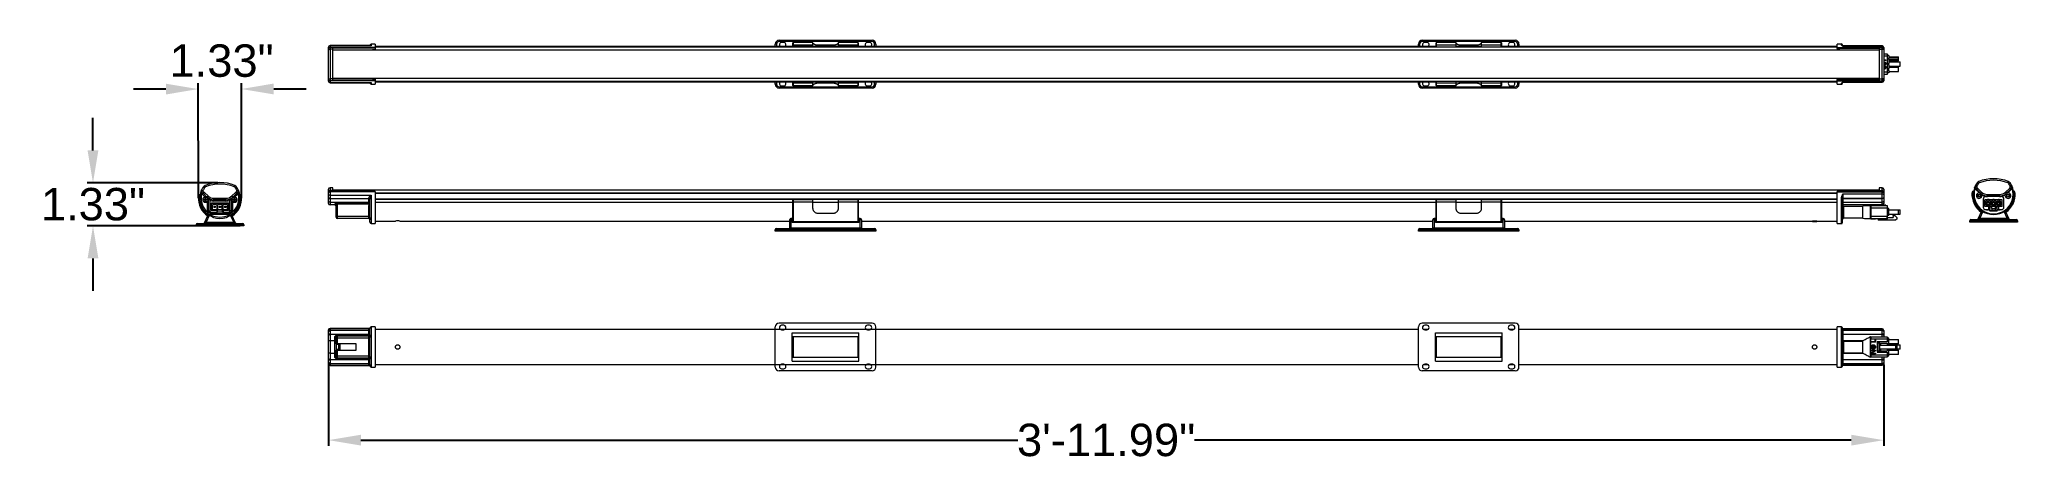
# Model space of a CAD drawing. Header units: inches. Extents: x -5.1 to 56, y 0.9 to 13.9.
import ezdxf

# ---------------------------------------------------------------- set-up
doc = ezdxf.new("R2010")
doc.units = ezdxf.units.IN
doc.header["$MEASUREMENT"] = 0
doc.layers.add('DIMENSIONS', color=6, linetype='Continuous')
doc.styles.get("Standard").update_dxf_attribs({"font": 'Arial.ttf'})
doc.dimstyles.new('Big 1IN', dxfattribs={"dimtxt": 1, "dimasz": 1, "dimexe": 0.18, "dimexo": 0.0625, "dimgap": 0.09, "dimtad": 0, "dimtih": 1, "dimtoh": 1, "dimzin": 0, "dimdsep": 46, "dimlunit": 3, "dimtxsty": 'Standard', "dimcen": 0.5, "dimadec": 0, "dimazin": 0, "dimtfac": 1, "dimtofl": 0, "dimtmove": 0, "dimatfit": 3, "dimfxl": 1, "dimtolj": 1, "dimtzin": 0, "dimarcsym": 0})

msp = doc.modelspace()

# ---------------------------------------------------------------- blocks, each defined once
blk = doc.blocks.new('*D13')
at = {"layer": 'Defpoints', "color": 0, "transparency": 16777216}
for p in [(-0.163, 12.35), (-0.159, 8.921), (1.171, 8.922)]:
    blk.add_point(p, dxfattribs=at)
at = {"layer": 'DIMENSIONS', "color": 0, "lineweight": -2, "transparency": 16777216}
for p, q in [((-1.163, 12.349), (-2.163, 12.348)), ((-0.159, 8.983), (-0.163, 12.53)), ((1.171, 8.985), (1.167, 12.532)), ((2.167, 12.353), (3.167, 12.354))]:
    blk.add_line(p, q, dxfattribs=at)
at = {"layer": 'DIMENSIONS', "color": 0, "transparency": 16777216}
for points in [[(-1.163, 12.516), (-1.163, 12.182), (-0.163, 12.35)], [(2.167, 12.52), (2.168, 12.186), (1.167, 12.352)]]:
    blk.add_solid(points, dxfattribs=at)
at = {"layer": 'DIMENSIONS', "color": 0, "transparency": 16777216, "insert": (0.557, 13.221), "char_height": 1, "attachment_point": 5}
blk.add_mtext('\\A1;1.33"', dxfattribs=at)
blk = doc.blocks.new('*D14')
at = {"layer": 'Defpoints', "color": 0, "transparency": 16777216}
for p in [(-3.411, 9.459), (0.506, 9.459), (0.506, 8.127)]:
    blk.add_point(p, dxfattribs=at)
at = {"layer": 'DIMENSIONS', "color": 0, "lineweight": -2, "transparency": 16777216}
for p, q in [((-3.411, 10.459), (-3.411, 11.459)), ((0.443, 9.459), (-3.591, 9.459)), ((0.443, 8.127), (-3.591, 8.127)), ((-3.411, 7.127), (-3.411, 6.127))]:
    blk.add_line(p, q, dxfattribs=at)
at = {"layer": 'DIMENSIONS', "color": 0, "transparency": 16777216}
for points in [[(-3.578, 10.459), (-3.245, 10.459), (-3.411, 9.459)], [(-3.578, 7.127), (-3.245, 7.127), (-3.411, 8.127)]]:
    blk.add_solid(points, dxfattribs=at)
at = {"layer": 'DIMENSIONS', "color": 0, "transparency": 16777216, "insert": (-3.411, 8.793), "char_height": 1, "attachment_point": 5}
blk.add_mtext('\\A1;1.33"', dxfattribs=at)
blk = doc.blocks.new('*D15')
at = {"layer": 'Defpoints', "color": 0, "transparency": 16777216}
for p in [(3.856, 3.913), (51.848, 3.913), (51.848, 1.52)]:
    blk.add_point(p, dxfattribs=at)
at = {"layer": 'DIMENSIONS', "color": 0, "lineweight": -2, "transparency": 16777216}
for p, q in [((3.856, 3.85), (3.856, 1.34)), ((51.848, 3.85), (51.848, 1.34)), ((4.856, 1.52), (25.129, 1.52)), ((50.848, 1.52), (30.575, 1.52))]:
    blk.add_line(p, q, dxfattribs=at)
at = {"layer": 'DIMENSIONS', "color": 0, "transparency": 16777216}
for points in [[(4.856, 1.686), (4.856, 1.353), (3.856, 1.52)], [(50.848, 1.686), (50.848, 1.353), (51.848, 1.52)]]:
    blk.add_solid(points, dxfattribs=at)
at = {"layer": 'DIMENSIONS', "color": 0, "transparency": 16777216, "insert": (27.852, 1.52), "char_height": 1, "attachment_point": 5}
blk.add_mtext('\\A1;3\'-11.99"', dxfattribs=at)

# ---------------------------------------------------------------- dimensions: what is measured, and where the dimension line sits
at = {"layer": 'DIMENSIONS'}
dim = msp.add_linear_dim(base=(-0.163, 12.35), p1=(1.171, 8.922), p2=(-0.159, 8.921), angle=180.0659, dimstyle='Big 1IN', override={"dimtmove": 2}, dxfattribs=at)
dim.commit()
dim.dimension.update_dxf_attribs({"geometry": '*D13', "text_midpoint": (0.557, 13.221), "dimtype": 161})
dim = msp.add_linear_dim(base=(-3.411, 9.459), p1=(0.506, 8.127), p2=(0.506, 9.459), angle=90, dimstyle='Big 1IN', dxfattribs=at)
dim.commit()
dim.dimension.update_dxf_attribs({"geometry": '*D14', "text_midpoint": (-3.411, 8.793)})
dim = msp.add_linear_dim(base=(51.848, 1.52), p1=(3.856, 3.913), p2=(51.848, 3.913), dimstyle='Big 1IN', dxfattribs=at)
dim.commit()
dim.dimension.update_dxf_attribs({"geometry": '*D15', "text_midpoint": (27.852, 1.52)})

# ---------------------------------------------------------------- linework, layer by layer
at = {"color": 7, "linetype": 'Continuous', "lineweight": 15}
for p, q in [((3.856, 13.642), (3.856, 13.645)), ((3.856, 13.591), (3.856, 13.642)), ((3.856, 13.56), (3.856, 13.591)), ((3.856, 12.678), (3.856, 13.56)), ((5.14, 13.691), (3.903, 13.691)), ((3.903, 13.684), (3.903, 13.629)), ((5.175, 13.684), (3.903, 13.684)), ((3.903, 13.629), (3.903, 13.578)), ((5.292, 13.629), (3.903, 13.629)), ((3.903, 13.578), (3.903, 12.661)), ((3.992, 13.578), (3.903, 13.578)), ((3.992, 13.618), (5.292, 13.618)), ((3.992, 13.578), (3.992, 13.618)), ((5.292, 13.607), (3.992, 13.607)), ((3.992, 12.661), (3.992, 13.578)), ((11.831, 13.553), (3.992, 13.553)), ((5.136, 13.691), (5.136, 13.701)), ((5.292, 13.74), (5.175, 13.74)), ((5.292, 13.563), (5.214, 13.563)), ((5.214, 13.553), (5.214, 13.563)), ((5.292, 13.74), (5.292, 13.629)), ((11.831, 13.662), (5.292, 13.662)), ((11.831, 13.645), (5.292, 13.645)), ((5.292, 13.629), (5.292, 13.618)), ((5.292, 13.618), (5.292, 13.607)), ((5.292, 13.607), (5.292, 13.563)), ((28.657, 13.662), (11.831, 13.662)), ((28.657, 13.645), (11.831, 13.645)), ((28.657, 13.553), (11.831, 13.553)), ((17.643, 13.662), (17.643, 13.74)), ((17.682, 13.74), (17.643, 13.74)), ((17.76, 13.818), (17.76, 13.856)), ((17.76, 13.856), (20.631, 13.856)), ((20.631, 13.818), (17.76, 13.818)), ((17.905, 13.788), (17.837, 13.788)), ((18.187, 13.777), (18.187, 13.779)), ((18.187, 13.708), (18.187, 13.777)), ((18.187, 13.708), (18.194, 13.708)), ((18.187, 13.645), (18.187, 13.708)), ((18.807, 13.787), (18.194, 13.787)), ((18.194, 13.785), (18.194, 13.708)), ((18.807, 13.785), (18.194, 13.785)), ((18.807, 13.708), (18.194, 13.708)), ((18.807, 13.785), (18.807, 13.787)), ((18.807, 13.708), (18.807, 13.785)), ((18.807, 13.645), (18.807, 13.708)), ((19.583, 13.662), (18.807, 13.662)), ((18.963, 13.71), (19.428, 13.71)), ((20.196, 13.787), (19.583, 13.787)), ((19.583, 13.787), (19.583, 13.785)), ((19.583, 13.785), (19.583, 13.708)), ((20.196, 13.785), (19.583, 13.785)), ((20.196, 13.708), (19.583, 13.708)), ((19.583, 13.708), (19.583, 13.645)), ((20.196, 13.708), (20.196, 13.785)), ((20.196, 13.708), (20.204, 13.708)), ((20.204, 13.779), (20.204, 13.777)), ((20.204, 13.777), (20.204, 13.708)), ((20.204, 13.708), (20.204, 13.645)), ((20.553, 13.788), (20.485, 13.788)), ((20.631, 13.818), (20.631, 13.856)), ((20.747, 13.74), (20.709, 13.74)), ((20.747, 13.74), (20.747, 13.662)), ((38.032, 13.662), (28.657, 13.662)), ((45.232, 13.645), (28.657, 13.645)), ((45.232, 13.553), (28.657, 13.553)), ((37.489, 13.662), (37.489, 13.74)), ((37.527, 13.74), (37.489, 13.74)), ((37.605, 13.818), (37.605, 13.856)), ((37.605, 13.856), (40.476, 13.856)), ((40.476, 13.818), (37.605, 13.818)), ((37.751, 13.788), (37.683, 13.788)), ((38.032, 13.777), (38.032, 13.779)), ((38.032, 13.708), (38.032, 13.777)), ((38.032, 13.708), (38.04, 13.708)), ((38.032, 13.645), (38.032, 13.708)), ((38.653, 13.787), (38.04, 13.787)), ((38.04, 13.785), (38.04, 13.708)), ((38.653, 13.785), (38.04, 13.785)), ((38.653, 13.708), (38.04, 13.708)), ((38.653, 13.785), (38.653, 13.787)), ((38.653, 13.708), (38.653, 13.785)), ((38.653, 13.645), (38.653, 13.708)), ((39.429, 13.662), (38.653, 13.662)), ((38.808, 13.71), (39.273, 13.71)), ((40.042, 13.787), (39.429, 13.787)), ((39.429, 13.787), (39.429, 13.785)), ((39.429, 13.785), (39.429, 13.708)), ((40.042, 13.785), (39.429, 13.785)), ((40.042, 13.708), (39.429, 13.708)), ((39.429, 13.708), (39.429, 13.645)), ((40.042, 13.708), (40.042, 13.785)), ((40.042, 13.708), (40.049, 13.708)), ((40.049, 13.779), (40.049, 13.777)), ((40.049, 13.777), (40.049, 13.708)), ((40.049, 13.708), (40.049, 13.645)), ((45.232, 13.662), (40.049, 13.662)), ((40.399, 13.788), (40.331, 13.788)), ((40.476, 13.818), (40.476, 13.856)), ((40.593, 13.74), (40.554, 13.74)), ((40.593, 13.74), (40.593, 13.662)), ((50.413, 13.662), (45.232, 13.662)), ((50.413, 13.645), (45.232, 13.645)), ((51.712, 13.553), (45.232, 13.553)), ((50.548, 13.74), (50.413, 13.74)), ((50.413, 13.629), (50.413, 13.74)), ((50.413, 13.629), (51.802, 13.629)), ((50.413, 13.628), (50.413, 13.629)), ((50.413, 13.628), (51.712, 13.628)), ((50.413, 13.598), (50.413, 13.628)), ((51.712, 13.598), (50.413, 13.598)), ((50.413, 13.598), (50.413, 13.558)), ((50.49, 13.558), (50.413, 13.558)), ((50.49, 13.553), (50.49, 13.558)), ((50.568, 13.721), (50.568, 13.69)), ((51.802, 13.68), (50.587, 13.68)), ((51.802, 13.666), (50.587, 13.666)), ((51.712, 13.628), (51.712, 13.578)), ((51.712, 13.578), (51.802, 13.578)), ((51.712, 13.578), (51.712, 12.661)), ((51.802, 13.629), (51.802, 13.666)), ((51.802, 13.578), (51.802, 13.629)), ((51.802, 12.661), (51.802, 13.578)), ((51.848, 13.633), (51.848, 13.625)), ((51.848, 13.625), (51.848, 13.591)), ((51.848, 13.591), (51.848, 13.56)), ((51.848, 13.56), (51.848, 12.678)), ((51.848, 13.437), (51.953, 13.437)), ((51.953, 13.437), (51.953, 13.36)), ((51.848, 13.248), (51.914, 13.248)), ((51.914, 13.232), (51.848, 13.232)), ((51.848, 13.182), (51.866, 13.182)), ((51.869, 13.167), (51.848, 13.167)), ((51.848, 13.11), (51.868, 13.11)), ((51.868, 13.094), (51.848, 13.094)), ((51.914, 13.248), (51.914, 13.232)), ((52.003, 13.387), (51.953, 13.387)), ((51.953, 13.36), (51.953, 12.879)), ((51.953, 13.292), (52.003, 13.292)), ((52.003, 13.272), (51.953, 13.272)), ((51.953, 13.14), (52.003, 13.14)), ((51.953, 13.12), (52.003, 13.12)), ((52.003, 13.118), (51.953, 13.118)), ((52.003, 13.099), (51.953, 13.099)), ((51.953, 12.987), (52.003, 12.987)), ((51.953, 12.968), (52.003, 12.968)), ((51.953, 12.966), (52.003, 12.966)), ((52.003, 12.947), (51.953, 12.947)), ((52.003, 12.945), (51.953, 12.945)), ((52.003, 12.925), (51.953, 12.925)), ((51.953, 12.879), (51.953, 12.801)), ((52.003, 12.851), (51.953, 12.851)), ((52.003, 13.387), (52.003, 13.292)), ((52.003, 13.348), (52.306, 13.348)), ((52.003, 13.311), (52.306, 13.311)), ((52.003, 13.272), (52.003, 13.292)), ((52.003, 13.272), (52.003, 13.14)), ((52.306, 13.253), (52.003, 13.253)), ((52.306, 13.216), (52.003, 13.216)), ((52.003, 13.185), (52.357, 13.185)), ((52.003, 13.12), (52.003, 13.14)), ((52.003, 13.118), (52.003, 13.12)), ((52.003, 13.099), (52.003, 13.118)), ((52.003, 13.099), (52.003, 12.987)), ((52.003, 13.053), (52.357, 13.053)), ((52.003, 13.022), (52.306, 13.022)), ((52.003, 12.968), (52.003, 12.987)), ((52.003, 12.966), (52.003, 12.968)), ((52.003, 12.947), (52.003, 12.966)), ((52.003, 12.945), (52.003, 12.947)), ((52.003, 12.925), (52.003, 12.945)), ((52.003, 12.925), (52.003, 12.851)), ((52.003, 12.89), (52.306, 12.89)), ((52.306, 13.311), (52.306, 13.348)), ((52.306, 13.253), (52.306, 13.311)), ((52.306, 13.216), (52.306, 13.253)), ((52.306, 12.89), (52.306, 13.022)), ((52.357, 13.053), (52.357, 13.185)), ((3.856, 12.647), (3.856, 12.678)), ((3.856, 12.596), (3.856, 12.647)), ((3.856, 12.594), (3.856, 12.596)), ((3.992, 12.661), (3.903, 12.661)), ((3.903, 12.661), (3.903, 12.609)), ((5.292, 12.609), (3.903, 12.609)), ((3.903, 12.609), (3.903, 12.554)), ((3.903, 12.554), (5.175, 12.554)), ((3.903, 12.547), (5.14, 12.547)), ((3.992, 12.686), (11.831, 12.686)), ((3.992, 12.62), (3.992, 12.661)), ((3.992, 12.631), (5.292, 12.631)), ((5.292, 12.62), (3.992, 12.62)), ((5.136, 12.537), (5.136, 12.547)), ((5.175, 12.498), (5.292, 12.498)), ((5.214, 12.686), (5.214, 12.675)), ((5.214, 12.675), (5.292, 12.675)), ((5.292, 12.675), (5.292, 12.631)), ((5.292, 12.631), (5.292, 12.62)), ((5.292, 12.62), (5.292, 12.609)), ((5.292, 12.609), (5.292, 12.498)), ((5.292, 12.594), (11.831, 12.594)), ((5.292, 12.576), (11.831, 12.576)), ((11.831, 12.686), (28.657, 12.686)), ((11.831, 12.594), (28.657, 12.594)), ((11.831, 12.576), (28.657, 12.576)), ((17.643, 12.498), (17.643, 12.576)), ((17.682, 12.498), (17.643, 12.498)), ((17.76, 12.421), (20.631, 12.421)), ((17.76, 12.382), (17.76, 12.421)), ((20.631, 12.382), (17.76, 12.382)), ((17.837, 12.45), (17.905, 12.45)), ((18.187, 12.531), (18.187, 12.594)), ((18.187, 12.531), (18.194, 12.531)), ((18.187, 12.461), (18.187, 12.531)), ((18.187, 12.46), (18.187, 12.461)), ((18.807, 12.531), (18.194, 12.531)), ((18.194, 12.531), (18.194, 12.453)), ((18.807, 12.453), (18.194, 12.453)), ((18.194, 12.452), (18.807, 12.452)), ((18.807, 12.531), (18.807, 12.594)), ((18.807, 12.576), (19.583, 12.576)), ((18.807, 12.453), (18.807, 12.531)), ((18.807, 12.452), (18.807, 12.453)), ((19.428, 12.528), (18.963, 12.528)), ((19.583, 12.594), (19.583, 12.531)), ((20.196, 12.531), (19.583, 12.531)), ((19.583, 12.531), (19.583, 12.453)), ((20.196, 12.453), (19.583, 12.453)), ((19.583, 12.453), (19.583, 12.452)), ((19.583, 12.452), (20.196, 12.452)), ((20.196, 12.531), (20.204, 12.531)), ((20.196, 12.453), (20.196, 12.531)), ((20.204, 12.594), (20.204, 12.531)), ((20.204, 12.531), (20.204, 12.461)), ((20.204, 12.461), (20.204, 12.46)), ((20.485, 12.45), (20.553, 12.45)), ((20.631, 12.382), (20.631, 12.421)), ((20.747, 12.498), (20.709, 12.498)), ((20.747, 12.576), (20.747, 12.498)), ((28.657, 12.686), (45.232, 12.686)), ((28.657, 12.594), (45.232, 12.594)), ((28.657, 12.576), (38.032, 12.576)), ((37.489, 12.498), (37.489, 12.576)), ((37.527, 12.498), (37.489, 12.498)), ((37.605, 12.421), (40.476, 12.421)), ((37.605, 12.382), (37.605, 12.421)), ((40.476, 12.382), (37.605, 12.382)), ((37.683, 12.45), (37.751, 12.45)), ((38.032, 12.531), (38.032, 12.594)), ((38.032, 12.531), (38.04, 12.531)), ((38.032, 12.461), (38.032, 12.531)), ((38.032, 12.46), (38.032, 12.461)), ((38.653, 12.531), (38.04, 12.531)), ((38.04, 12.531), (38.04, 12.453)), ((38.653, 12.453), (38.04, 12.453)), ((38.04, 12.452), (38.653, 12.452)), ((38.653, 12.531), (38.653, 12.594)), ((38.653, 12.576), (39.429, 12.576)), ((38.653, 12.453), (38.653, 12.531)), ((38.653, 12.452), (38.653, 12.453)), ((39.273, 12.528), (38.808, 12.528)), ((39.429, 12.594), (39.429, 12.531)), ((40.042, 12.531), (39.429, 12.531)), ((39.429, 12.531), (39.429, 12.453)), ((40.042, 12.453), (39.429, 12.453)), ((39.429, 12.453), (39.429, 12.452)), ((39.429, 12.452), (40.042, 12.452)), ((40.042, 12.531), (40.049, 12.531)), ((40.042, 12.453), (40.042, 12.531)), ((40.049, 12.594), (40.049, 12.531)), ((40.049, 12.576), (45.232, 12.576)), ((40.049, 12.531), (40.049, 12.461)), ((40.049, 12.461), (40.049, 12.46)), ((40.331, 12.45), (40.399, 12.45)), ((40.476, 12.382), (40.476, 12.421)), ((40.593, 12.498), (40.554, 12.498)), ((40.593, 12.576), (40.593, 12.498)), ((45.232, 12.686), (51.712, 12.686)), ((45.232, 12.594), (50.413, 12.594)), ((45.232, 12.576), (50.413, 12.576)), ((50.49, 12.681), (50.413, 12.681)), ((50.413, 12.681), (50.413, 12.64)), ((50.413, 12.64), (51.712, 12.64)), ((50.413, 12.611), (50.413, 12.64)), ((50.413, 12.609), (50.413, 12.611)), ((51.712, 12.611), (50.413, 12.611)), ((50.413, 12.609), (51.802, 12.609)), ((50.413, 12.498), (50.413, 12.609)), ((50.413, 12.498), (50.548, 12.498)), ((50.49, 12.686), (50.49, 12.681)), ((50.568, 12.548), (50.568, 12.518)), ((50.587, 12.572), (51.802, 12.572)), ((50.587, 12.559), (51.802, 12.559)), ((51.712, 12.661), (51.802, 12.661)), ((51.712, 12.661), (51.712, 12.611)), ((51.802, 12.609), (51.802, 12.661)), ((51.802, 12.572), (51.802, 12.609)), ((51.953, 12.801), (51.848, 12.801)), ((51.848, 12.678), (51.848, 12.647)), ((51.848, 12.647), (51.848, 12.613)), ((51.848, 12.613), (51.848, 12.605)), ((0.026, 9.158), (0.138, 9.052)), ((0.874, 9.052), (0.986, 9.158)), ((3.856, 9.174), (3.856, 9.26)), ((3.856, 9.149), (3.856, 9.174)), ((3.992, 9.307), (3.903, 9.307)), ((3.903, 9.217), (3.903, 9.175)), ((3.992, 9.217), (3.903, 9.217)), ((3.903, 9.175), (3.903, 9.078)), ((5.292, 9.175), (3.903, 9.175)), ((3.992, 9.217), (3.992, 9.307)), ((11.831, 9.229), (3.992, 9.229)), ((3.992, 9.189), (3.992, 9.217)), ((5.292, 9.191), (3.992, 9.191)), ((5.292, 9.189), (3.992, 9.189)), ((5.292, 9.191), (5.292, 9.189)), ((5.292, 9.189), (5.292, 9.175)), ((5.292, 9.175), (5.292, 8.201)), ((28.657, 9.229), (11.831, 9.229)), ((45.232, 9.229), (28.657, 9.229)), ((51.712, 9.229), (45.232, 9.229)), ((51.712, 9.186), (50.413, 9.186)), ((50.413, 9.178), (50.413, 9.186)), ((51.712, 9.178), (50.413, 9.178)), ((50.413, 9.175), (50.413, 9.178)), ((50.413, 8.201), (50.413, 9.175)), ((50.413, 9.175), (51.802, 9.175)), ((51.802, 9.307), (51.712, 9.307)), ((51.712, 9.307), (51.712, 9.217)), ((51.712, 9.217), (51.802, 9.217)), ((51.712, 9.217), (51.712, 9.178)), ((51.802, 9.175), (51.802, 9.217)), ((51.802, 9.116), (51.802, 9.175)), ((51.848, 9.26), (51.848, 9.174)), ((51.848, 9.174), (51.848, 9.149)), ((54.8, 9.146), (54.702, 9.238)), ((54.837, 9.138), (54.716, 9.252)), ((54.747, 9.286), (54.869, 9.172)), ((55.605, 9.172), (55.727, 9.286)), ((55.759, 9.252), (55.637, 9.138)), ((55.772, 9.238), (55.674, 9.146)), ((-0.119, 8.981), (-0.142, 8.994)), ((-0.138, 9.001), (-0.115, 8.988)), ((-0.134, 9.02), (-0.134, 9.027)), ((-0.114, 9.02), (-0.134, 9.02)), ((-0.128, 8.975), (-0.119, 8.981)), ((-0.118, 8.943), (-0.128, 8.948)), ((-0.127, 8.937), (-0.118, 8.943)), ((-0.115, 8.974), (-0.124, 8.969)), ((-0.124, 8.955), (-0.114, 8.95)), ((-0.114, 8.906), (-0.124, 8.91)), ((-0.113, 8.937), (-0.123, 8.931)), ((-0.123, 8.899), (-0.114, 8.906)), ((-0.121, 8.917), (-0.111, 8.913)), ((-0.109, 8.868), (-0.119, 8.872)), ((-0.11, 8.899), (-0.118, 8.893)), ((-0.117, 8.861), (-0.109, 8.868)), ((-0.116, 8.879), (-0.106, 8.876)), ((-0.104, 8.862), (-0.112, 8.855)), ((-0.101, 8.831), (-0.111, 8.834)), ((-0.109, 8.842), (-0.099, 8.839)), ((-0.109, 8.824), (-0.101, 8.831)), ((-0.095, 8.826), (-0.103, 8.818)), ((-0.091, 8.795), (-0.101, 8.797)), ((-0.1, 8.805), (-0.089, 8.803)), ((-0.098, 8.787), (-0.091, 8.795)), ((-0.085, 8.79), (-0.092, 8.782)), ((-0.078, 8.759), (-0.089, 8.761)), ((-0.088, 8.769), (-0.077, 8.767)), ((-0.085, 8.751), (-0.078, 8.759)), ((-0.072, 8.755), (-0.079, 8.746)), ((-0.064, 8.725), (-0.075, 8.726)), ((-0.074, 8.733), (-0.063, 8.732)), ((-0.07, 8.716), (-0.064, 8.725)), ((-0.058, 8.72), (-0.064, 8.711)), ((-0.058, 8.699), (-0.047, 8.698)), ((-0.047, 8.691), (-0.058, 8.691)), ((-0.053, 8.681), (-0.047, 8.691)), ((-0.041, 8.686), (-0.047, 8.677)), ((-0.04, 8.665), (-0.029, 8.666)), ((-0.029, 8.658), (-0.04, 8.658)), ((-0.034, 8.648), (-0.029, 8.658)), ((0.042, 9.026), (-0.033, 9.096)), ((-0.022, 8.654), (-0.027, 8.644)), ((-0.02, 8.633), (-0.009, 8.634)), ((-0.008, 8.626), (-0.019, 8.625)), ((-0.013, 8.616), (-0.008, 8.626)), ((0.106, 9.018), (-0.006, 9.124)), ((-0.001, 8.623), (-0.006, 8.613)), ((0.002, 8.602), (0.013, 8.603)), ((0.014, 8.596), (0.003, 8.594)), ((0.01, 8.585), (0.014, 8.596)), ((0.021, 8.593), (0.017, 8.583)), ((0.023, 8.933), (0.023, 8.951)), ((0.023, 8.951), (0.045, 8.951)), ((0.045, 8.933), (0.023, 8.933)), ((0.026, 8.572), (0.037, 8.574)), ((0.038, 8.567), (0.027, 8.564)), ((0.035, 8.556), (0.038, 8.567)), ((0.046, 8.564), (0.042, 8.554)), ((0.046, 8.944), (0.046, 8.951)), ((0.046, 8.933), (0.046, 8.94)), ((0.05, 8.979), (0.069, 8.979)), ((0.05, 8.956), (0.05, 8.979)), ((0.05, 8.956), (0.058, 8.956)), ((0.058, 8.928), (0.05, 8.928)), ((0.05, 8.905), (0.05, 8.928)), ((0.069, 8.905), (0.05, 8.905)), ((0.052, 8.544), (0.062, 8.547)), ((0.062, 8.956), (0.069, 8.956)), ((0.069, 8.928), (0.062, 8.928)), ((0.069, 8.979), (0.069, 8.956)), ((0.069, 8.928), (0.069, 8.905)), ((0.073, 8.951), (0.073, 8.944)), ((0.073, 8.94), (0.073, 8.933)), ((0.074, 8.951), (0.096, 8.951)), ((0.096, 8.933), (0.074, 8.933)), ((0.096, 8.951), (0.096, 8.933)), ((0.1, 9.024), (0.1, 9.021)), ((0.157, 8.88), (0.118, 8.88)), ((0.118, 8.593), (0.118, 8.88)), ((0.157, 8.593), (0.118, 8.593)), ((0.157, 8.593), (0.157, 8.959)), ((0.157, 8.593), (0.195, 8.593)), ((0.195, 8.918), (0.195, 8.593)), ((0.234, 8.818), (0.234, 8.62)), ((0.238, 8.647), (0.234, 8.647)), ((0.234, 8.515), (0.234, 8.554)), ((0.234, 8.554), (0.409, 8.554)), ((0.238, 8.826), (0.774, 8.826)), ((0.238, 8.616), (0.238, 8.826)), ((0.428, 8.616), (0.238, 8.616)), ((0.238, 8.613), (0.238, 8.616)), ((0.77, 8.826), (0.242, 8.826)), ((0.242, 8.612), (0.409, 8.612)), ((0.306, 8.791), (0.269, 8.754)), ((0.269, 8.754), (0.269, 8.639)), ((0.269, 8.639), (0.417, 8.639)), ((0.38, 8.791), (0.306, 8.791)), ((0.318, 8.981), (0.693, 8.981)), ((0.318, 8.934), (0.318, 8.981)), ((0.693, 8.934), (0.318, 8.934)), ((0.318, 8.934), (0.318, 8.896)), ((0.693, 8.896), (0.318, 8.896)), ((0.333, 8.723), (0.323, 8.733)), ((0.323, 8.733), (0.362, 8.733)), ((0.323, 8.733), (0.323, 8.694)), ((0.323, 8.694), (0.333, 8.704)), ((0.362, 8.694), (0.323, 8.694)), ((0.333, 8.723), (0.353, 8.723)), ((0.333, 8.704), (0.333, 8.723)), ((0.353, 8.704), (0.333, 8.704)), ((0.353, 8.723), (0.362, 8.733)), ((0.353, 8.704), (0.353, 8.723)), ((0.362, 8.694), (0.353, 8.704)), ((0.362, 8.733), (0.362, 8.694)), ((0.417, 8.754), (0.38, 8.791)), ((0.409, 8.612), (0.409, 8.554)), ((0.428, 8.612), (0.409, 8.612)), ((0.409, 8.554), (0.409, 8.515)), ((0.413, 8.616), (0.413, 8.612)), ((0.417, 8.639), (0.417, 8.754)), ((0.583, 8.616), (0.428, 8.616)), ((0.428, 8.562), (0.428, 8.616)), ((0.428, 8.562), (0.583, 8.562)), ((0.58, 8.791), (0.432, 8.791)), ((0.432, 8.791), (0.432, 8.639)), ((0.432, 8.639), (0.58, 8.639)), ((0.496, 8.723), (0.486, 8.733)), ((0.486, 8.733), (0.525, 8.733)), ((0.486, 8.733), (0.486, 8.694)), ((0.486, 8.694), (0.496, 8.704)), ((0.525, 8.694), (0.486, 8.694)), ((0.496, 8.723), (0.516, 8.723)), ((0.496, 8.704), (0.496, 8.723)), ((0.516, 8.704), (0.496, 8.704)), ((0.516, 8.723), (0.525, 8.733)), ((0.516, 8.704), (0.516, 8.723)), ((0.525, 8.694), (0.516, 8.704)), ((0.525, 8.733), (0.525, 8.694)), ((0.58, 8.639), (0.58, 8.791)), ((0.774, 8.616), (0.583, 8.616)), ((0.583, 8.562), (0.583, 8.616)), ((0.603, 8.612), (0.583, 8.612)), ((0.743, 8.791), (0.595, 8.791)), ((0.595, 8.791), (0.595, 8.639)), ((0.595, 8.639), (0.743, 8.639)), ((0.599, 8.612), (0.599, 8.616)), ((0.603, 8.612), (0.603, 8.554)), ((0.603, 8.612), (0.77, 8.612)), ((0.603, 8.554), (0.777, 8.554)), ((0.603, 8.515), (0.603, 8.554)), ((0.659, 8.723), (0.649, 8.733)), ((0.649, 8.733), (0.688, 8.733)), ((0.649, 8.733), (0.649, 8.694)), ((0.649, 8.694), (0.659, 8.704)), ((0.688, 8.694), (0.649, 8.694)), ((0.659, 8.723), (0.678, 8.723)), ((0.659, 8.704), (0.659, 8.723)), ((0.678, 8.704), (0.659, 8.704)), ((0.678, 8.723), (0.688, 8.733)), ((0.678, 8.704), (0.678, 8.723)), ((0.688, 8.694), (0.678, 8.704)), ((0.688, 8.733), (0.688, 8.694)), ((0.693, 8.934), (0.693, 8.981)), ((0.693, 8.934), (0.693, 8.896)), ((0.743, 8.639), (0.743, 8.791)), ((0.774, 8.826), (0.774, 8.616)), ((0.777, 8.647), (0.774, 8.647)), ((0.774, 8.616), (0.774, 8.613)), ((0.777, 8.62), (0.777, 8.818)), ((0.777, 8.515), (0.777, 8.554)), ((0.816, 8.593), (0.816, 8.918)), ((0.855, 8.593), (0.816, 8.593)), ((0.855, 8.959), (0.855, 8.593)), ((0.855, 8.88), (0.894, 8.88)), ((0.855, 8.593), (0.894, 8.593)), ((0.894, 8.88), (0.894, 8.593)), ((1.018, 9.124), (0.906, 9.018)), ((0.912, 9.024), (0.912, 9.021)), ((0.915, 8.951), (0.938, 8.951)), ((0.915, 8.933), (0.915, 8.951)), ((0.938, 8.933), (0.915, 8.933)), ((0.938, 8.944), (0.938, 8.951)), ((0.938, 8.933), (0.938, 8.94)), ((0.943, 8.979), (0.961, 8.979)), ((0.943, 8.956), (0.943, 8.979)), ((0.943, 8.956), (0.95, 8.956)), ((0.943, 8.905), (0.943, 8.928)), ((0.95, 8.928), (0.943, 8.928)), ((0.961, 8.905), (0.943, 8.905)), ((0.95, 8.547), (0.96, 8.544)), ((0.954, 8.956), (0.961, 8.956)), ((0.961, 8.928), (0.954, 8.928)), ((0.961, 8.979), (0.961, 8.956)), ((0.961, 8.928), (0.961, 8.905)), ((0.966, 8.951), (0.989, 8.951)), ((0.966, 8.951), (0.966, 8.944)), ((0.966, 8.94), (0.966, 8.933)), ((0.989, 8.933), (0.966, 8.933)), ((0.97, 8.554), (0.966, 8.564)), ((1.045, 9.096), (0.97, 9.026)), ((0.984, 8.564), (0.973, 8.567)), ((0.973, 8.567), (0.977, 8.556)), ((0.975, 8.574), (0.986, 8.572)), ((0.989, 8.951), (0.989, 8.933)), ((0.994, 8.583), (0.99, 8.593)), ((1.008, 8.594), (0.998, 8.596)), ((0.998, 8.596), (1.002, 8.585)), ((0.999, 8.603), (1.01, 8.602)), ((1.018, 8.613), (1.013, 8.623)), ((1.02, 8.626), (1.025, 8.616)), ((1.031, 8.625), (1.02, 8.626)), ((1.021, 8.634), (1.031, 8.633)), ((1.039, 8.644), (1.034, 8.654)), ((1.051, 8.658), (1.04, 8.658)), ((1.04, 8.658), (1.046, 8.648)), ((1.041, 8.666), (1.052, 8.665)), ((1.058, 8.677), (1.052, 8.686)), ((1.059, 8.698), (1.07, 8.699)), ((1.059, 8.691), (1.065, 8.681)), ((1.07, 8.691), (1.059, 8.691)), ((1.076, 8.711), (1.069, 8.72)), ((1.075, 8.732), (1.086, 8.733)), ((1.086, 8.726), (1.075, 8.725)), ((1.075, 8.725), (1.082, 8.716)), ((1.091, 8.746), (1.084, 8.755)), ((1.089, 8.767), (1.099, 8.769)), ((1.101, 8.761), (1.09, 8.759)), ((1.09, 8.759), (1.097, 8.751)), ((1.104, 8.782), (1.097, 8.79)), ((1.101, 8.803), (1.111, 8.805)), ((1.113, 8.797), (1.102, 8.795)), ((1.102, 8.795), (1.11, 8.787)), ((1.115, 8.818), (1.107, 8.826)), ((1.11, 8.839), (1.121, 8.842)), ((1.123, 8.834), (1.112, 8.831)), ((1.112, 8.831), (1.12, 8.824)), ((1.124, 8.855), (1.115, 8.862)), ((1.118, 8.876), (1.128, 8.879)), ((1.131, 8.872), (1.12, 8.868)), ((1.12, 8.868), (1.129, 8.861)), ((1.13, 8.893), (1.121, 8.899)), ((1.123, 8.913), (1.133, 8.917)), ((1.145, 9.02), (1.125, 9.02)), ((1.134, 8.931), (1.125, 8.937)), ((1.126, 8.95), (1.136, 8.955)), ((1.136, 8.91), (1.126, 8.906)), ((1.126, 8.906), (1.135, 8.899)), ((1.127, 8.988), (1.149, 9.001)), ((1.136, 8.969), (1.127, 8.974)), ((1.139, 8.948), (1.129, 8.943)), ((1.129, 8.943), (1.139, 8.937)), ((1.153, 8.994), (1.13, 8.981)), ((1.13, 8.981), (1.14, 8.975)), ((1.145, 9.027), (1.145, 9.02)), ((3.856, 9.059), (3.856, 9.149)), ((3.856, 9.019), (3.856, 9.059)), ((3.856, 8.998), (3.856, 9.019)), ((3.856, 8.893), (3.856, 8.998)), ((3.856, 8.822), (3.856, 8.893)), ((3.903, 9.078), (5.175, 9.078)), ((3.903, 9.078), (3.903, 8.977)), ((3.903, 8.977), (5.098, 8.977)), ((3.903, 8.977), (3.903, 8.965)), ((5.098, 8.965), (3.903, 8.965)), ((3.903, 8.965), (3.903, 8.859)), ((3.903, 8.859), (5.117, 8.859)), ((3.903, 8.859), (3.903, 8.775)), ((4.05, 8.775), (3.903, 8.775)), ((4.05, 8.775), (4.05, 8.795)), ((4.089, 8.434), (4.089, 8.759)), ((4.128, 8.831), (5.107, 8.831)), ((4.128, 8.8), (4.128, 8.831)), ((5.107, 8.8), (4.128, 8.8)), ((4.128, 8.8), (4.128, 8.434)), ((5.098, 8.977), (5.098, 8.985)), ((5.098, 8.965), (5.098, 8.977)), ((5.098, 8.895), (5.098, 8.965)), ((5.098, 8.434), (5.098, 8.72)), ((5.098, 8.72), (5.136, 8.72)), ((5.107, 8.8), (5.107, 8.831)), ((5.136, 8.373), (5.136, 8.955)), ((11.831, 9.137), (5.292, 9.137)), ((11.831, 8.95), (5.292, 8.95)), ((5.292, 8.857), (11.831, 8.857)), ((28.657, 9.137), (11.831, 9.137)), ((28.657, 8.95), (11.831, 8.95)), ((11.831, 8.857), (18.187, 8.857)), ((18.187, 8.865), (18.187, 8.93)), ((18.187, 8.252), (18.187, 8.865)), ((18.194, 8.938), (18.194, 8.866)), ((18.807, 8.938), (18.194, 8.938)), ((18.807, 8.866), (18.194, 8.866)), ((18.807, 8.866), (18.807, 8.938)), ((18.807, 8.666), (18.807, 8.866)), ((18.807, 8.857), (19.583, 8.857)), ((20.196, 8.938), (19.583, 8.938)), ((19.583, 8.938), (19.583, 8.866)), ((19.583, 8.866), (19.583, 8.666)), ((20.196, 8.866), (19.583, 8.866)), ((20.196, 8.866), (20.196, 8.938)), ((20.204, 8.93), (20.204, 8.865)), ((20.204, 8.865), (20.204, 8.252)), ((20.204, 8.857), (28.657, 8.857)), ((45.232, 9.137), (28.657, 9.137)), ((45.232, 8.95), (28.657, 8.95)), ((28.657, 8.857), (38.032, 8.857)), ((38.032, 8.865), (38.032, 8.93)), ((38.032, 8.252), (38.032, 8.865)), ((38.04, 8.938), (38.04, 8.866)), ((38.653, 8.938), (38.04, 8.938)), ((38.653, 8.866), (38.04, 8.866)), ((38.653, 8.866), (38.653, 8.938)), ((38.653, 8.666), (38.653, 8.866)), ((38.653, 8.857), (39.429, 8.857)), ((40.042, 8.938), (39.429, 8.938)), ((39.429, 8.938), (39.429, 8.866)), ((39.429, 8.866), (39.429, 8.666)), ((40.042, 8.866), (39.429, 8.866)), ((40.042, 8.866), (40.042, 8.938)), ((40.049, 8.93), (40.049, 8.865)), ((40.049, 8.865), (40.049, 8.252)), ((40.049, 8.857), (45.232, 8.857)), ((50.413, 9.137), (45.232, 9.137)), ((50.413, 8.95), (45.232, 8.95)), ((45.232, 8.857), (50.413, 8.857)), ((50.568, 9.011), (50.568, 8.22)), ((50.599, 8.752), (50.568, 8.752)), ((50.58, 8.859), (51.802, 8.859)), ((50.587, 9.116), (51.802, 9.116)), ((50.587, 9.116), (50.587, 8.973)), ((50.587, 8.973), (51.802, 8.973)), ((50.587, 8.973), (50.587, 8.973)), ((50.587, 8.973), (50.587, 8.882)), ((51.802, 8.973), (50.587, 8.973)), ((50.587, 8.824), (50.587, 8.775)), ((51.802, 8.775), (50.587, 8.775)), ((50.607, 8.744), (50.607, 8.364)), ((51.208, 8.729), (50.607, 8.729)), ((51.208, 8.364), (51.208, 8.744)), ((51.444, 8.756), (51.444, 8.756)), ((51.444, 8.756), (51.953, 8.756)), ((51.953, 8.678), (51.446, 8.678)), ((51.796, 8.756), (51.796, 8.765)), ((51.802, 8.973), (51.802, 9.116)), ((51.802, 8.973), (51.802, 8.973)), ((51.802, 8.859), (51.802, 8.973)), ((51.802, 8.775), (51.802, 8.859)), ((51.848, 9.149), (51.848, 9.094)), ((51.848, 9.094), (51.848, 9.008)), ((51.848, 9.008), (51.848, 9.007)), ((51.848, 9.007), (51.848, 8.893)), ((51.848, 8.893), (51.848, 8.822)), ((51.857, 8.756), (51.857, 8.765)), ((51.868, 8.765), (51.864, 8.765)), ((51.916, 8.756), (51.916, 8.765)), ((51.953, 8.756), (51.953, 8.678)), ((51.953, 8.678), (51.953, 8.43)), ((52.003, 8.668), (51.953, 8.668)), ((52.003, 8.659), (51.953, 8.659)), ((52.003, 8.659), (52.003, 8.668)), ((52.003, 8.449), (52.003, 8.659)), ((52.003, 8.62), (52.306, 8.62)), ((52.306, 8.488), (52.306, 8.62)), ((52.306, 8.62), (52.357, 8.62)), ((52.357, 8.488), (52.357, 8.62)), ((54.612, 9.1), (54.59, 9.113)), ((54.594, 9.12), (54.616, 9.107)), ((54.598, 9.139), (54.598, 9.147)), ((54.617, 9.139), (54.598, 9.139)), ((54.603, 9.095), (54.612, 9.1)), ((54.613, 9.063), (54.604, 9.068)), ((54.604, 9.057), (54.613, 9.063)), ((54.616, 9.094), (54.607, 9.088)), ((54.607, 9.074), (54.617, 9.07)), ((54.617, 9.025), (54.607, 9.029)), ((54.608, 9.018), (54.617, 9.025)), ((54.618, 9.056), (54.609, 9.05)), ((54.61, 9.037), (54.62, 9.032)), ((54.623, 8.988), (54.612, 8.991)), ((54.622, 9.019), (54.613, 9.012)), ((54.614, 8.981), (54.623, 8.988)), ((54.615, 8.999), (54.625, 8.995)), ((54.628, 8.982), (54.619, 8.975)), ((54.631, 8.951), (54.62, 8.954)), ((54.622, 8.961), (54.633, 8.958)), ((54.623, 8.943), (54.631, 8.951)), ((54.636, 8.945), (54.628, 8.938)), ((54.641, 8.915), (54.63, 8.917)), ((54.632, 8.925), (54.642, 8.922)), ((54.633, 8.906), (54.641, 8.915)), ((54.646, 8.909), (54.639, 8.901)), ((54.653, 8.879), (54.642, 8.881)), ((54.643, 8.888), (54.654, 8.887)), ((54.646, 8.87), (54.653, 8.879)), ((54.659, 8.874), (54.652, 8.865)), ((54.667, 8.844), (54.656, 8.845)), ((54.657, 8.853), (54.668, 8.852)), ((54.661, 8.835), (54.667, 8.844)), ((54.674, 8.839), (54.667, 8.831)), ((54.673, 8.818), (54.684, 8.818)), ((54.684, 8.81), (54.673, 8.811)), ((54.678, 8.801), (54.684, 8.81)), ((54.69, 8.806), (54.685, 8.797)), ((54.691, 8.785), (54.702, 8.785)), ((54.702, 8.777), (54.691, 8.777)), ((54.697, 8.768), (54.702, 8.777)), ((54.709, 8.773), (54.704, 8.764)), ((54.711, 8.752), (54.722, 8.753)), ((54.723, 8.746), (54.712, 8.745)), ((54.718, 8.736), (54.723, 8.746)), ((54.73, 8.742), (54.725, 8.732)), ((54.733, 8.721), (54.744, 8.723)), ((54.745, 8.715), (54.734, 8.714)), ((54.741, 8.705), (54.745, 8.715)), ((54.752, 8.712), (54.748, 8.702)), ((54.757, 8.692), (54.768, 8.694)), ((54.769, 8.686), (54.759, 8.684)), ((54.762, 8.347), (54.878, 8.594)), ((54.766, 8.676), (54.769, 8.686)), ((54.777, 8.684), (54.773, 8.673)), ((54.783, 8.663), (54.793, 8.666)), ((54.795, 8.659), (54.785, 8.656)), ((54.792, 8.648), (54.795, 8.659)), ((54.803, 8.657), (54.8, 8.646)), ((54.81, 8.637), (54.82, 8.64)), ((54.823, 8.633), (54.812, 8.629)), ((54.833, 9.081), (54.821, 9.081)), ((54.821, 9.042), (54.833, 9.042)), ((54.821, 8.622), (54.823, 8.633)), ((54.828, 9.065), (54.828, 9.073)), ((54.83, 8.631), (54.828, 8.62)), ((54.831, 9.144), (54.831, 9.141)), ((54.837, 9.053), (54.831, 9.059)), ((54.839, 8.612), (54.849, 8.616)), ((54.852, 8.609), (54.842, 8.605)), ((54.85, 8.598), (54.852, 8.609)), ((54.859, 8.608), (54.858, 8.597)), ((54.869, 8.589), (54.877, 8.592)), ((54.919, 8.957), (54.919, 8.708)), ((54.969, 8.728), (54.969, 8.937)), ((55.043, 8.937), (54.969, 8.937)), ((55.179, 8.728), (54.969, 8.728)), ((55.478, 9.034), (54.996, 9.034)), ((54.996, 8.631), (55.082, 8.631)), ((55.008, 8.899), (55.14, 8.899)), ((55.008, 8.767), (55.008, 8.899)), ((55.14, 8.767), (55.008, 8.767)), ((55.016, 8.621), (55.016, 8.631)), ((55.016, 8.621), (55.085, 8.621)), ((55.035, 8.835), (55.039, 8.835)), ((55.035, 8.815), (55.035, 8.835)), ((55.039, 8.815), (55.035, 8.815)), ((55.039, 8.86), (55.052, 8.86)), ((55.039, 8.835), (55.039, 8.86)), ((55.039, 8.835), (55.041, 8.835)), ((55.039, 8.796), (55.039, 8.815)), ((55.041, 8.815), (55.039, 8.815)), ((55.039, 8.796), (55.101, 8.796)), ((55.041, 8.849), (55.052, 8.86)), ((55.041, 8.835), (55.041, 8.849)), ((55.041, 8.815), (55.041, 8.835)), ((55.041, 8.796), (55.041, 8.815)), ((55.05, 9.1), (55.425, 9.1)), ((55.05, 9.054), (55.05, 9.1)), ((55.425, 9.054), (55.05, 9.054)), ((55.05, 9.034), (55.05, 9.054)), ((55.056, 8.864), (55.052, 8.86)), ((55.056, 8.864), (55.085, 8.864)), ((55.062, 8.937), (55.064, 8.937)), ((55.08, 9.034), (55.08, 9.044)), ((55.082, 8.728), (55.082, 8.631)), ((55.082, 8.631), (55.121, 8.631)), ((55.084, 8.937), (55.086, 8.937)), ((55.085, 8.864), (55.089, 8.86)), ((55.085, 8.621), (55.085, 8.631)), ((55.089, 8.86), (55.101, 8.86)), ((55.089, 8.86), (55.099, 8.849)), ((55.099, 8.849), (55.099, 8.835)), ((55.099, 8.835), (55.101, 8.835)), ((55.099, 8.835), (55.099, 8.815)), ((55.099, 8.815), (55.099, 8.796)), ((55.101, 8.815), (55.099, 8.815)), ((55.101, 8.86), (55.101, 8.835)), ((55.101, 8.835), (55.105, 8.835)), ((55.101, 8.815), (55.101, 8.796)), ((55.105, 8.815), (55.101, 8.815)), ((55.217, 8.937), (55.105, 8.937)), ((55.105, 8.835), (55.105, 8.815)), ((55.121, 8.716), (55.121, 8.728)), ((55.171, 8.716), (55.121, 8.716)), ((55.121, 8.619), (55.121, 8.716)), ((55.121, 8.619), (55.179, 8.619)), ((55.121, 8.592), (55.121, 8.619)), ((55.179, 8.592), (55.121, 8.592)), ((55.121, 8.592), (55.121, 8.58)), ((55.353, 8.58), (55.121, 8.58)), ((55.135, 9.034), (55.135, 9.044)), ((55.14, 8.899), (55.14, 8.767)), ((55.171, 8.899), (55.303, 8.899)), ((55.171, 8.767), (55.171, 8.899)), ((55.303, 8.767), (55.171, 8.767)), ((55.171, 8.716), (55.171, 8.728)), ((55.171, 8.67), (55.171, 8.716)), ((55.171, 8.67), (55.179, 8.67)), ((55.295, 8.728), (55.179, 8.728)), ((55.179, 8.67), (55.179, 8.728)), ((55.179, 8.67), (55.179, 8.619)), ((55.179, 8.67), (55.295, 8.67)), ((55.179, 8.619), (55.295, 8.619)), ((55.179, 8.619), (55.179, 8.592)), ((55.295, 8.592), (55.179, 8.592)), ((55.191, 9.034), (55.191, 9.044)), ((55.198, 8.835), (55.202, 8.835)), ((55.198, 8.815), (55.198, 8.835)), ((55.202, 8.815), (55.198, 8.815)), ((55.202, 8.86), (55.215, 8.86)), ((55.202, 8.835), (55.202, 8.86)), ((55.202, 8.835), (55.204, 8.835)), ((55.202, 8.796), (55.202, 8.815)), ((55.204, 8.815), (55.202, 8.815)), ((55.202, 8.796), (55.264, 8.796)), ((55.204, 8.849), (55.215, 8.86)), ((55.204, 8.835), (55.204, 8.849)), ((55.204, 8.815), (55.204, 8.835)), ((55.204, 8.796), (55.204, 8.815)), ((55.212, 9.034), (55.212, 9.044)), ((55.219, 8.864), (55.215, 8.86)), ((55.219, 8.864), (55.248, 8.864)), ((55.236, 8.937), (55.238, 8.937)), ((55.248, 8.864), (55.252, 8.86)), ((55.252, 8.86), (55.264, 8.86)), ((55.252, 8.86), (55.262, 8.849)), ((55.255, 9.034), (55.255, 9.044)), ((55.39, 8.937), (55.257, 8.937)), ((55.262, 8.849), (55.262, 8.835)), ((55.262, 8.835), (55.264, 8.835)), ((55.262, 8.835), (55.262, 8.815)), ((55.262, 8.815), (55.262, 8.796)), ((55.264, 8.815), (55.262, 8.815)), ((55.264, 8.86), (55.264, 8.835)), ((55.264, 8.835), (55.268, 8.835)), ((55.264, 8.815), (55.264, 8.796)), ((55.268, 8.815), (55.264, 8.815)), ((55.268, 8.835), (55.268, 8.815)), ((55.295, 8.67), (55.295, 8.728)), ((55.505, 8.728), (55.295, 8.728)), ((55.295, 8.619), (55.295, 8.67)), ((55.295, 8.67), (55.303, 8.67)), ((55.295, 8.592), (55.295, 8.619)), ((55.295, 8.619), (55.353, 8.619)), ((55.353, 8.592), (55.295, 8.592)), ((55.3, 9.034), (55.3, 9.044)), ((55.303, 8.899), (55.303, 8.767)), ((55.303, 8.716), (55.303, 8.728)), ((55.353, 8.716), (55.303, 8.716)), ((55.303, 8.716), (55.303, 8.67)), ((55.317, 9.034), (55.317, 9.044)), ((55.35, 9.044), (55.317, 9.044)), ((55.334, 8.862), (55.371, 8.899)), ((55.334, 8.767), (55.334, 8.862)), ((55.466, 8.767), (55.334, 8.767)), ((55.35, 9.034), (55.35, 9.044)), ((55.365, 9.044), (55.35, 9.044)), ((55.353, 8.728), (55.353, 8.716)), ((55.353, 8.619), (55.353, 8.716)), ((55.353, 8.631), (55.392, 8.631)), ((55.353, 8.621), (55.354, 8.621)), ((55.353, 8.592), (55.353, 8.619)), ((55.353, 8.58), (55.353, 8.592)), ((55.354, 8.621), (55.354, 8.631)), ((55.354, 8.621), (55.42, 8.621)), ((55.361, 8.835), (55.365, 8.835)), ((55.361, 8.815), (55.361, 8.835)), ((55.365, 8.815), (55.361, 8.815)), ((55.365, 9.034), (55.365, 9.044)), ((55.4, 9.044), (55.365, 9.044)), ((55.365, 8.86), (55.378, 8.86)), ((55.365, 8.835), (55.365, 8.86)), ((55.365, 8.835), (55.367, 8.835)), ((55.365, 8.796), (55.365, 8.815)), ((55.367, 8.815), (55.365, 8.815)), ((55.365, 8.796), (55.427, 8.796)), ((55.367, 8.849), (55.378, 8.86)), ((55.367, 8.835), (55.367, 8.849)), ((55.367, 8.815), (55.367, 8.835)), ((55.367, 8.796), (55.367, 8.815)), ((55.371, 8.899), (55.429, 8.899)), ((55.382, 8.864), (55.378, 8.86)), ((55.382, 8.864), (55.411, 8.864)), ((55.392, 8.728), (55.392, 8.631)), ((55.392, 8.631), (55.478, 8.631)), ((55.4, 9.034), (55.4, 9.044)), ((55.505, 8.937), (55.41, 8.937)), ((55.411, 8.864), (55.415, 8.86)), ((55.415, 8.86), (55.427, 8.86)), ((55.415, 8.86), (55.425, 8.849)), ((55.42, 8.621), (55.42, 8.631)), ((55.42, 8.621), (55.423, 8.621)), ((55.425, 9.054), (55.425, 9.1)), ((55.425, 9.034), (55.425, 9.054)), ((55.425, 8.849), (55.425, 8.835)), ((55.425, 8.835), (55.427, 8.835)), ((55.425, 8.835), (55.425, 8.815)), ((55.425, 8.815), (55.425, 8.796)), ((55.427, 8.815), (55.425, 8.815)), ((55.425, 8.631), (55.425, 8.621)), ((55.425, 8.621), (55.425, 8.631)), ((55.425, 8.621), (55.443, 8.621)), ((55.427, 8.86), (55.427, 8.835)), ((55.427, 8.835), (55.431, 8.835)), ((55.431, 8.815), (55.427, 8.815)), ((55.427, 8.815), (55.427, 8.796)), ((55.429, 8.899), (55.466, 8.862)), ((55.431, 8.835), (55.431, 8.815)), ((55.443, 8.621), (55.443, 8.631)), ((55.466, 8.862), (55.466, 8.767)), ((55.505, 8.728), (55.505, 8.937)), ((55.555, 8.708), (55.555, 8.957)), ((55.596, 8.594), (55.712, 8.347)), ((55.597, 8.592), (55.605, 8.589)), ((55.616, 8.597), (55.615, 8.608)), ((55.622, 8.609), (55.624, 8.598)), ((55.632, 8.605), (55.622, 8.609)), ((55.625, 8.616), (55.635, 8.612)), ((55.643, 9.059), (55.637, 9.053)), ((55.653, 9.081), (55.641, 9.081)), ((55.641, 9.042), (55.653, 9.042)), ((55.643, 9.144), (55.643, 9.141)), ((55.646, 8.62), (55.644, 8.631)), ((55.646, 9.073), (55.646, 9.065)), ((55.651, 8.633), (55.653, 8.622)), ((55.662, 8.629), (55.651, 8.633)), ((55.654, 8.64), (55.664, 8.637)), ((55.674, 8.646), (55.671, 8.657)), ((55.679, 8.659), (55.682, 8.648)), ((55.689, 8.656), (55.679, 8.659)), ((55.681, 8.666), (55.691, 8.663)), ((55.701, 8.673), (55.697, 8.684)), ((55.705, 8.686), (55.708, 8.676)), ((55.715, 8.684), (55.705, 8.686)), ((55.706, 8.694), (55.717, 8.692)), ((55.726, 8.702), (55.722, 8.712)), ((55.729, 8.715), (55.733, 8.705)), ((55.74, 8.714), (55.729, 8.715)), ((55.73, 8.723), (55.741, 8.721)), ((55.749, 8.732), (55.744, 8.742)), ((55.751, 8.746), (55.756, 8.736)), ((55.762, 8.745), (55.751, 8.746)), ((55.752, 8.753), (55.763, 8.752)), ((55.77, 8.764), (55.765, 8.773)), ((55.772, 8.785), (55.783, 8.785)), ((55.772, 8.777), (55.777, 8.768)), ((55.783, 8.777), (55.772, 8.777)), ((55.789, 8.797), (55.784, 8.806)), ((55.79, 8.818), (55.801, 8.818)), ((55.801, 8.811), (55.79, 8.81)), ((55.79, 8.81), (55.796, 8.801)), ((55.807, 8.831), (55.8, 8.839)), ((55.806, 8.852), (55.817, 8.853)), ((55.818, 8.845), (55.807, 8.844)), ((55.807, 8.844), (55.813, 8.835)), ((55.822, 8.865), (55.815, 8.874)), ((55.82, 8.887), (55.831, 8.888)), ((55.832, 8.881), (55.821, 8.879)), ((55.821, 8.879), (55.828, 8.87)), ((55.835, 8.901), (55.828, 8.909)), ((55.832, 8.922), (55.842, 8.925)), ((55.844, 8.917), (55.833, 8.915)), ((55.833, 8.915), (55.841, 8.906)), ((55.846, 8.938), (55.838, 8.945)), ((55.841, 8.958), (55.852, 8.961)), ((55.854, 8.954), (55.844, 8.951)), ((55.844, 8.951), (55.851, 8.943)), ((55.855, 8.975), (55.846, 8.982)), ((55.849, 8.995), (55.859, 8.999)), ((55.862, 8.991), (55.851, 8.988)), ((55.851, 8.988), (55.86, 8.981)), ((55.861, 9.012), (55.852, 9.019)), ((55.854, 9.032), (55.864, 9.037)), ((55.865, 9.05), (55.856, 9.056)), ((55.876, 9.139), (55.857, 9.139)), ((55.857, 9.07), (55.867, 9.074)), ((55.867, 9.029), (55.857, 9.025)), ((55.857, 9.025), (55.866, 9.018)), ((55.858, 9.107), (55.881, 9.12)), ((55.867, 9.088), (55.858, 9.094)), ((55.87, 9.068), (55.861, 9.063)), ((55.861, 9.063), (55.87, 9.057)), ((55.884, 9.113), (55.862, 9.1)), ((55.862, 9.1), (55.871, 9.095)), ((55.876, 9.147), (55.876, 9.139)), ((-0.231, 8.127), (-0.231, 8.166)), ((-0.115, 8.166), (-0.231, 8.166)), ((-0.115, 8.127), (-0.231, 8.127)), ((-0.193, 8.205), (-0.115, 8.205)), ((-0.115, 8.205), (1.127, 8.205)), ((-0.115, 8.205), (-0.115, 8.166)), ((1.127, 8.166), (-0.115, 8.166)), ((-0.115, 8.166), (-0.115, 8.127)), ((-0.115, 8.127), (1.127, 8.127)), ((0.031, 8.227), (0.147, 8.475)), ((0.064, 8.539), (0.054, 8.536)), ((0.061, 8.529), (0.064, 8.539)), ((0.072, 8.537), (0.069, 8.527)), ((0.079, 8.517), (0.089, 8.521)), ((0.092, 8.513), (0.081, 8.51)), ((0.082, 8.244), (0.93, 8.244)), ((0.082, 8.244), (0.082, 8.205)), ((0.089, 8.503), (0.092, 8.513)), ((0.099, 8.512), (0.097, 8.501)), ((0.108, 8.492), (0.118, 8.496)), ((0.121, 8.489), (0.11, 8.485)), ((0.119, 8.478), (0.121, 8.489)), ((0.128, 8.488), (0.127, 8.477)), ((0.138, 8.469), (0.146, 8.473)), ((0.409, 8.515), (0.234, 8.515)), ((0.234, 8.515), (0.234, 8.477)), ((0.777, 8.477), (0.234, 8.477)), ((0.409, 8.515), (0.603, 8.515)), ((0.777, 8.515), (0.603, 8.515)), ((0.777, 8.515), (0.777, 8.477)), ((0.865, 8.475), (0.98, 8.227)), ((0.866, 8.473), (0.874, 8.469)), ((0.885, 8.477), (0.883, 8.488)), ((0.891, 8.489), (0.893, 8.478)), ((0.901, 8.485), (0.891, 8.489)), ((0.894, 8.496), (0.904, 8.492)), ((0.915, 8.501), (0.912, 8.512)), ((0.93, 8.51), (0.92, 8.513)), ((0.92, 8.513), (0.922, 8.503)), ((0.923, 8.521), (0.933, 8.517)), ((0.93, 8.244), (0.93, 8.205)), ((0.943, 8.527), (0.94, 8.537)), ((0.948, 8.539), (0.95, 8.529)), ((0.958, 8.536), (0.948, 8.539)), ((1.127, 8.205), (1.204, 8.205)), ((1.127, 8.205), (1.127, 8.166)), ((1.243, 8.166), (1.127, 8.166)), ((1.127, 8.127), (1.127, 8.166)), ((1.243, 8.127), (1.127, 8.127)), ((1.243, 8.166), (1.243, 8.127)), ((4.089, 8.395), (4.089, 8.434)), ((4.128, 8.434), (4.089, 8.434)), ((4.128, 8.434), (5.098, 8.434)), ((4.128, 8.434), (4.128, 8.356)), ((5.098, 8.356), (4.128, 8.356)), ((5.098, 8.434), (5.136, 8.434)), ((5.098, 8.393), (5.098, 8.434)), ((5.098, 8.356), (5.098, 8.358)), ((5.136, 8.24), (5.136, 8.319)), ((5.175, 8.201), (5.292, 8.201)), ((5.292, 8.278), (5.922, 8.278)), ((6.057, 8.278), (11.831, 8.278)), ((11.831, 8.278), (18.09, 8.278)), ((17.76, 8.007), (17.643, 8.007)), ((17.643, 7.968), (17.643, 8.007)), ((17.76, 7.968), (17.643, 7.968)), ((17.682, 8.046), (17.76, 8.046)), ((17.76, 8.007), (17.76, 8.046)), ((17.76, 8.046), (20.631, 8.046)), ((20.631, 8.007), (17.76, 8.007)), ((17.76, 8.007), (17.76, 7.968)), ((20.631, 7.968), (17.76, 7.968)), ((18.09, 8.084), (18.09, 8.315)), ((18.167, 8.354), (18.128, 8.354)), ((18.128, 8.331), (18.128, 8.068)), ((18.167, 8.331), (18.128, 8.331)), ((18.128, 8.046), (18.128, 8.068)), ((18.128, 8.068), (20.262, 8.068)), ((18.167, 8.354), (18.167, 8.331)), ((18.167, 8.331), (18.167, 8.229)), ((18.187, 8.28), (18.167, 8.28)), ((20.224, 8.251), (18.167, 8.251)), ((20.224, 8.229), (18.167, 8.229)), ((19.428, 8.511), (18.963, 8.511)), ((20.204, 8.28), (20.224, 8.28)), ((20.262, 8.354), (20.224, 8.354)), ((20.224, 8.331), (20.224, 8.354)), ((20.224, 8.229), (20.224, 8.331)), ((20.262, 8.331), (20.224, 8.331)), ((20.262, 8.068), (20.262, 8.331)), ((20.262, 8.046), (20.262, 8.068)), ((20.301, 8.315), (20.301, 8.084)), ((20.301, 8.278), (28.657, 8.278)), ((20.631, 8.007), (20.631, 8.046)), ((20.631, 8.046), (20.709, 8.046)), ((20.747, 8.007), (20.631, 8.007)), ((20.631, 7.968), (20.631, 8.007)), ((20.747, 7.968), (20.631, 7.968)), ((20.747, 8.007), (20.747, 7.968)), ((28.657, 8.278), (37.935, 8.278)), ((37.605, 8.007), (37.489, 8.007)), ((37.489, 7.968), (37.489, 8.007)), ((37.605, 7.968), (37.489, 7.968)), ((37.527, 8.046), (37.605, 8.046)), ((37.605, 8.007), (37.605, 8.046)), ((37.605, 8.046), (40.476, 8.046)), ((40.476, 8.007), (37.605, 8.007)), ((37.605, 8.007), (37.605, 7.968)), ((40.476, 7.968), (37.605, 7.968)), ((37.935, 8.084), (37.935, 8.315)), ((38.012, 8.354), (37.974, 8.354)), ((37.974, 8.331), (37.974, 8.068)), ((38.012, 8.331), (37.974, 8.331)), ((37.974, 8.046), (37.974, 8.068)), ((37.974, 8.068), (40.108, 8.068)), ((38.012, 8.354), (38.012, 8.331)), ((38.012, 8.331), (38.012, 8.229)), ((38.032, 8.28), (38.012, 8.28)), ((40.069, 8.251), (38.012, 8.251)), ((40.069, 8.229), (38.012, 8.229)), ((39.273, 8.511), (38.808, 8.511)), ((40.049, 8.28), (40.069, 8.28)), ((40.108, 8.354), (40.069, 8.354)), ((40.069, 8.331), (40.069, 8.354)), ((40.069, 8.229), (40.069, 8.331)), ((40.108, 8.331), (40.069, 8.331)), ((40.108, 8.068), (40.108, 8.331)), ((40.108, 8.046), (40.108, 8.068)), ((40.146, 8.315), (40.146, 8.084)), ((40.146, 8.278), (45.232, 8.278)), ((40.476, 8.007), (40.476, 8.046)), ((40.476, 8.046), (40.554, 8.046)), ((40.593, 8.007), (40.476, 8.007)), ((40.476, 7.968), (40.476, 8.007)), ((40.593, 7.968), (40.476, 7.968)), ((40.593, 8.007), (40.593, 7.968)), ((45.232, 8.278), (49.646, 8.278)), ((49.781, 8.278), (50.413, 8.278)), ((50.413, 8.201), (50.548, 8.201)), ((50.568, 8.356), (50.599, 8.356)), ((50.607, 8.379), (51.208, 8.379)), ((51.953, 8.352), (51.444, 8.352)), ((51.446, 8.43), (51.953, 8.43)), ((51.462, 8.343), (51.462, 8.352)), ((51.462, 8.343), (51.583, 8.343)), ((51.583, 8.343), (51.583, 8.352)), ((51.583, 8.343), (51.598, 8.343)), ((51.598, 8.343), (51.598, 8.352)), ((51.674, 8.352), (51.674, 8.302)), ((51.732, 8.302), (51.674, 8.302)), ((51.732, 8.313), (51.751, 8.341)), ((51.732, 8.313), (51.732, 8.302)), ((51.732, 8.313), (52.221, 8.313)), ((51.751, 8.341), (51.955, 8.341)), ((52.003, 8.449), (51.953, 8.449)), ((51.953, 8.43), (51.953, 8.352)), ((51.955, 8.341), (51.955, 8.438)), ((51.955, 8.391), (52.137, 8.391)), ((52.003, 8.488), (52.306, 8.488)), ((52.131, 8.449), (52.137, 8.391)), ((52.131, 8.449), (52.19, 8.449)), ((52.248, 8.391), (52.19, 8.449)), ((52.248, 8.341), (52.221, 8.313)), ((52.248, 8.391), (52.248, 8.341)), ((52.306, 8.488), (52.357, 8.488)), ((54.616, 8.286), (54.5, 8.286)), ((54.5, 8.247), (54.5, 8.286)), ((54.616, 8.247), (54.5, 8.247)), ((54.539, 8.324), (54.616, 8.324)), ((54.616, 8.286), (54.616, 8.324)), ((54.616, 8.324), (55.858, 8.324)), ((55.858, 8.286), (54.616, 8.286)), ((54.616, 8.286), (54.616, 8.247)), ((55.858, 8.247), (54.616, 8.247)), ((54.813, 8.324), (54.813, 8.363)), ((54.813, 8.363), (55.661, 8.363)), ((55.661, 8.324), (55.661, 8.363)), ((55.858, 8.324), (55.935, 8.324)), ((55.858, 8.286), (55.858, 8.324)), ((55.974, 8.286), (55.858, 8.286)), ((55.858, 8.247), (55.858, 8.286)), ((55.974, 8.247), (55.858, 8.247)), ((55.974, 8.286), (55.974, 8.247)), ((3.856, 4.902), (3.856, 4.919)), ((3.856, 4.873), (3.856, 4.902)), ((5.136, 4.965), (3.903, 4.965)), ((3.903, 4.923), (3.903, 4.905)), ((3.903, 4.923), (5.098, 4.923)), ((3.903, 4.905), (3.903, 4.793)), ((5.098, 4.905), (3.903, 4.905)), ((5.098, 4.923), (5.098, 4.936)), ((5.098, 4.905), (5.098, 4.923)), ((5.098, 4.831), (5.098, 4.905)), ((5.136, 4.764), (5.136, 4.975)), ((5.292, 5.014), (5.175, 5.014)), ((5.292, 5.014), (5.292, 3.772)), ((11.831, 4.936), (5.292, 4.936)), ((28.657, 4.936), (11.831, 4.936)), ((17.643, 4.936), (11.831, 4.936)), ((17.643, 3.772), (17.643, 5.014)), ((20.631, 5.13), (17.76, 5.13)), ((17.94, 4.936), (17.802, 4.936)), ((17.905, 5.062), (17.837, 5.062)), ((17.837, 4.926), (17.905, 4.926)), ((20.588, 4.936), (20.45, 4.936)), ((20.553, 5.062), (20.485, 5.062)), ((20.485, 4.926), (20.553, 4.926)), ((20.747, 3.772), (20.747, 5.014)), ((37.489, 4.936), (28.657, 4.936)), ((37.489, 3.772), (37.489, 5.014)), ((40.476, 5.13), (37.605, 5.13)), ((37.786, 4.936), (37.648, 4.936)), ((37.751, 5.062), (37.683, 5.062)), ((37.683, 4.926), (37.751, 4.926)), ((40.434, 4.936), (40.296, 4.936)), ((40.399, 5.062), (40.331, 5.062)), ((40.331, 4.926), (40.399, 4.926)), ((40.593, 3.772), (40.593, 5.014)), ((45.232, 4.936), (40.593, 4.936)), ((50.413, 4.936), (45.232, 4.936)), ((50.548, 5.014), (50.413, 5.014)), ((50.413, 3.772), (50.413, 5.014)), ((50.568, 4.994), (50.568, 3.792)), ((51.802, 4.954), (50.587, 4.954)), ((50.587, 4.915), (50.587, 4.914)), ((50.587, 4.915), (51.802, 4.915)), ((50.587, 4.914), (50.587, 4.817)), ((51.802, 4.914), (50.587, 4.914)), ((51.802, 4.914), (51.802, 4.915)), ((51.802, 4.793), (51.802, 4.914)), ((51.848, 4.907), (51.848, 4.884)), ((51.848, 4.884), (51.848, 4.883)), ((3.856, 4.761), (3.856, 4.873)), ((3.856, 4.581), (3.856, 4.761)), ((3.856, 4.205), (3.856, 4.581)), ((3.903, 4.581), (3.856, 4.581)), ((3.903, 4.793), (3.903, 4.581)), ((3.903, 4.793), (5.117, 4.793)), ((3.903, 4.581), (3.903, 4.205)), ((4.05, 4.581), (3.903, 4.581)), ((4.05, 4.581), (4.05, 4.69)), ((4.05, 4.205), (4.05, 4.581)), ((4.05, 4.581), (4.089, 4.581)), ((4.089, 4.665), (4.089, 4.703)), ((4.089, 4.49), (4.089, 4.665)), ((4.128, 4.665), (4.089, 4.665)), ((4.089, 4.49), (4.089, 4.471)), ((4.128, 4.49), (4.089, 4.49)), ((4.089, 4.471), (4.089, 4.315)), ((4.171, 4.471), (4.089, 4.471)), ((4.171, 4.315), (4.089, 4.315)), ((4.089, 4.315), (4.089, 4.296)), ((4.089, 4.121), (4.089, 4.296)), ((4.089, 4.296), (4.128, 4.296)), ((4.128, 4.742), (4.128, 4.759)), ((4.128, 4.759), (5.107, 4.759)), ((4.128, 4.742), (4.128, 4.665)), ((4.128, 4.742), (5.098, 4.742)), ((4.128, 4.665), (4.128, 4.49)), ((5.098, 4.665), (4.128, 4.665)), ((4.71, 4.49), (4.128, 4.49)), ((4.128, 4.296), (4.128, 4.121)), ((4.128, 4.296), (4.71, 4.296)), ((4.171, 4.315), (4.171, 4.471)), ((4.21, 4.471), (4.171, 4.471)), ((4.171, 4.315), (4.21, 4.315)), ((4.21, 4.471), (4.21, 4.315)), ((4.71, 4.296), (4.71, 4.49)), ((5.098, 4.731), (5.098, 4.742)), ((5.098, 4.665), (5.098, 4.68)), ((5.098, 4.121), (5.098, 4.665)), ((5.098, 4.665), (5.136, 4.665)), ((5.136, 4.099), (5.136, 4.687)), ((18.167, 3.957), (18.167, 4.829)), ((18.167, 4.829), (20.224, 4.829)), ((20.224, 4.707), (18.167, 4.707)), ((18.167, 4.529), (18.187, 4.529)), ((18.187, 4.079), (18.187, 4.707)), ((20.204, 4.707), (20.204, 4.079)), ((20.204, 4.529), (20.224, 4.529)), ((20.224, 3.957), (20.224, 4.829)), ((38.012, 3.957), (38.012, 4.829)), ((38.012, 4.829), (40.069, 4.829)), ((40.069, 4.707), (38.012, 4.707)), ((38.012, 4.529), (38.032, 4.529)), ((38.032, 4.079), (38.032, 4.707)), ((40.049, 4.707), (40.049, 4.079)), ((40.049, 4.529), (40.069, 4.529)), ((40.069, 3.957), (40.069, 4.829)), ((50.599, 4.591), (50.568, 4.591)), ((50.58, 4.793), (51.802, 4.793)), ((50.607, 4.583), (50.607, 4.203)), ((51.208, 4.568), (50.607, 4.568)), ((51.208, 4.203), (51.208, 4.583)), ((51.436, 4.709), (51.436, 4.709)), ((51.953, 4.634), (51.444, 4.634)), ((51.446, 4.711), (51.953, 4.711)), ((51.462, 4.563), (51.583, 4.563)), ((51.462, 4.545), (51.462, 4.563)), ((51.598, 4.545), (51.462, 4.545)), ((51.462, 4.28), (51.462, 4.298)), ((51.462, 4.298), (51.598, 4.298)), ((51.555, 4.28), (51.462, 4.28)), ((51.462, 4.21), (51.565, 4.275)), ((51.52, 4.397), (51.481, 4.397)), ((51.481, 4.389), (51.481, 4.397)), ((51.52, 4.389), (51.481, 4.389)), ((51.598, 4.276), (51.492, 4.21)), ((51.52, 4.397), (51.52, 4.436)), ((51.52, 4.436), (51.528, 4.436)), ((51.52, 4.35), (51.52, 4.389)), ((51.52, 4.35), (51.528, 4.35)), ((51.528, 4.35), (51.528, 4.436)), ((51.543, 4.416), (51.543, 4.37)), ((51.543, 4.416), (51.551, 4.416)), ((51.543, 4.37), (51.551, 4.37)), ((51.551, 4.416), (51.551, 4.37)), ((51.567, 4.403), (51.574, 4.403)), ((51.567, 4.403), (51.567, 4.383)), ((51.567, 4.383), (51.574, 4.383)), ((51.574, 4.403), (51.574, 4.383)), ((51.575, 4.28), (51.575, 4.28)), ((51.583, 4.563), (51.583, 4.614)), ((51.583, 4.614), (51.598, 4.614)), ((51.598, 4.614), (51.598, 4.545)), ((51.598, 4.298), (51.598, 4.276)), ((51.953, 4.548), (51.643, 4.548)), ((51.643, 4.548), (51.643, 4.238)), ((51.732, 4.509), (51.674, 4.509)), ((51.674, 4.277), (51.674, 4.509)), ((51.674, 4.277), (51.732, 4.277)), ((51.732, 4.277), (51.732, 4.509)), ((51.732, 4.509), (51.751, 4.509)), ((51.732, 4.451), (52.221, 4.451)), ((51.732, 4.335), (52.221, 4.335)), ((51.732, 4.277), (51.751, 4.277)), ((51.751, 4.509), (51.751, 4.451)), ((51.751, 4.509), (51.955, 4.509)), ((51.751, 4.335), (51.751, 4.277)), ((51.751, 4.277), (51.955, 4.277)), ((51.848, 4.883), (51.848, 4.761)), ((51.848, 4.761), (51.848, 4.711)), ((51.953, 4.711), (51.953, 4.634)), ((52.003, 4.661), (51.953, 4.661)), ((51.953, 4.634), (51.953, 4.548)), ((51.955, 4.509), (51.955, 4.451)), ((51.955, 4.509), (51.967, 4.509)), ((51.955, 4.459), (51.967, 4.459)), ((51.955, 4.335), (51.955, 4.277)), ((51.955, 4.327), (51.967, 4.327)), ((51.967, 4.277), (51.955, 4.277)), ((51.967, 4.509), (51.967, 4.459)), ((51.967, 4.327), (51.967, 4.277)), ((52.003, 4.451), (52.003, 4.661)), ((52.003, 4.622), (52.306, 4.622)), ((52.306, 4.49), (52.003, 4.49)), ((52.003, 4.459), (52.357, 4.459)), ((52.003, 4.125), (52.003, 4.335)), ((52.357, 4.327), (52.003, 4.327)), ((52.003, 4.296), (52.306, 4.296)), ((52.221, 4.335), (52.221, 4.451)), ((52.248, 4.451), (52.221, 4.451)), ((52.221, 4.335), (52.248, 4.335)), ((52.248, 4.451), (52.248, 4.335)), ((52.306, 4.49), (52.306, 4.622)), ((52.306, 4.164), (52.306, 4.296)), ((52.357, 4.327), (52.357, 4.459)), ((3.856, 4.025), (3.856, 4.205)), ((3.903, 4.205), (3.856, 4.205)), ((3.856, 3.913), (3.856, 4.025)), ((3.856, 3.884), (3.856, 3.913)), ((3.856, 3.867), (3.856, 3.884)), ((3.903, 4.205), (3.903, 3.993)), ((3.903, 4.205), (4.05, 4.205)), ((5.117, 3.993), (3.903, 3.993)), ((3.903, 3.993), (3.903, 3.881)), ((3.903, 3.881), (5.098, 3.881)), ((3.903, 3.881), (3.903, 3.863)), ((5.098, 3.863), (3.903, 3.863)), ((3.903, 3.821), (5.136, 3.821)), ((4.05, 4.205), (4.089, 4.205)), ((4.05, 4.096), (4.05, 4.205)), ((4.089, 4.083), (4.089, 4.121)), ((4.128, 4.121), (4.089, 4.121)), ((4.128, 4.121), (4.128, 4.044)), ((4.128, 4.121), (5.098, 4.121)), ((5.098, 4.044), (4.128, 4.044)), ((4.128, 4.027), (4.128, 4.044)), ((5.107, 4.027), (4.128, 4.027)), ((5.098, 4.106), (5.098, 4.121)), ((5.098, 4.121), (5.136, 4.121)), ((5.098, 4.044), (5.098, 4.055)), ((5.098, 3.881), (5.098, 3.955)), ((5.098, 3.863), (5.098, 3.881)), ((5.098, 3.85), (5.098, 3.863)), ((5.136, 3.811), (5.136, 4.022)), ((5.175, 3.772), (5.292, 3.772)), ((5.292, 3.85), (11.831, 3.85)), ((11.831, 3.85), (17.643, 3.85)), ((11.831, 3.85), (28.657, 3.85)), ((17.802, 3.85), (17.94, 3.85)), ((17.905, 3.86), (17.837, 3.86)), ((17.837, 3.724), (17.905, 3.724)), ((18.187, 4.257), (18.167, 4.257)), ((18.167, 4.079), (20.224, 4.079)), ((18.167, 3.957), (20.224, 3.957)), ((20.224, 4.257), (20.204, 4.257)), ((20.45, 3.85), (20.588, 3.85)), ((20.553, 3.86), (20.485, 3.86)), ((20.485, 3.724), (20.553, 3.724)), ((28.657, 3.85), (37.489, 3.85)), ((37.648, 3.85), (37.786, 3.85)), ((37.751, 3.86), (37.683, 3.86)), ((37.683, 3.724), (37.751, 3.724)), ((38.032, 4.257), (38.012, 4.257)), ((38.012, 4.079), (40.069, 4.079)), ((38.012, 3.957), (40.069, 3.957)), ((40.069, 4.257), (40.049, 4.257)), ((40.296, 3.85), (40.434, 3.85)), ((40.399, 3.86), (40.331, 3.86)), ((40.331, 3.724), (40.399, 3.724)), ((40.593, 3.85), (45.232, 3.85)), ((45.232, 3.85), (50.413, 3.85)), ((50.413, 3.772), (50.548, 3.772)), ((50.568, 4.195), (50.599, 4.195)), ((51.802, 3.993), (50.58, 3.993)), ((50.587, 3.969), (50.587, 3.871)), ((50.587, 3.871), (51.802, 3.871)), ((50.587, 3.871), (50.587, 3.871)), ((51.802, 3.871), (50.587, 3.871)), ((50.587, 3.832), (51.802, 3.832)), ((50.607, 4.218), (51.208, 4.218)), ((51.444, 4.152), (51.953, 4.152)), ((51.953, 4.075), (51.446, 4.075)), ((51.462, 4.187), (51.462, 4.21)), ((51.598, 4.187), (51.462, 4.187)), ((51.483, 4.205), (51.483, 4.204)), ((51.502, 4.205), (51.598, 4.205)), ((51.598, 4.205), (51.598, 4.187)), ((51.643, 4.238), (51.953, 4.238)), ((51.802, 3.871), (51.802, 3.993)), ((51.802, 3.871), (51.802, 3.871)), ((51.848, 4.075), (51.848, 4.025)), ((51.848, 4.025), (51.848, 3.903)), ((51.848, 3.903), (51.848, 3.902)), ((51.848, 3.902), (51.848, 3.879)), ((51.953, 4.238), (51.953, 4.152)), ((51.953, 4.152), (51.953, 4.075)), ((51.953, 4.125), (52.003, 4.125)), ((52.306, 4.164), (52.003, 4.164)), ((20.631, 3.656), (17.76, 3.656)), ((40.476, 3.656), (37.605, 3.656))]:
    msp.add_line(p, q, dxfattribs=at)
at = {"color": 8, "linetype": 'Continuous', "lineweight": 15}
for p, q in [((3.903, 13.691), (3.903, 13.684)), ((11.831, 13.548), (3.992, 13.548)), ((5.175, 13.74), (5.175, 13.684)), ((5.292, 13.662), (11.831, 13.662)), ((11.831, 13.654), (5.292, 13.654)), ((11.831, 13.645), (5.292, 13.645)), ((5.292, 13.564), (11.831, 13.564)), ((11.831, 13.662), (28.657, 13.662)), ((28.657, 13.654), (11.831, 13.654)), ((28.657, 13.645), (11.831, 13.645)), ((11.831, 13.564), (28.657, 13.564)), ((28.657, 13.548), (11.831, 13.548)), ((17.682, 13.74), (17.682, 13.662)), ((18.194, 13.787), (18.194, 13.785)), ((18.194, 13.708), (18.194, 13.645)), ((18.807, 13.662), (19.583, 13.662)), ((19.583, 13.654), (18.807, 13.654)), ((18.963, 13.71), (18.963, 13.662)), ((19.428, 13.662), (19.428, 13.71)), ((20.196, 13.785), (20.196, 13.787)), ((20.196, 13.645), (20.196, 13.708)), ((20.709, 13.662), (20.709, 13.74)), ((28.657, 13.662), (38.032, 13.662)), ((38.032, 13.654), (28.657, 13.654)), ((45.232, 13.645), (28.657, 13.645)), ((28.657, 13.564), (45.232, 13.564)), ((45.232, 13.548), (28.657, 13.548)), ((37.527, 13.74), (37.527, 13.662)), ((38.04, 13.787), (38.04, 13.785)), ((38.04, 13.708), (38.04, 13.645)), ((38.653, 13.662), (39.429, 13.662)), ((39.429, 13.654), (38.653, 13.654)), ((38.808, 13.71), (38.808, 13.662)), ((39.273, 13.662), (39.273, 13.71)), ((40.042, 13.785), (40.042, 13.787)), ((40.042, 13.645), (40.042, 13.708)), ((40.049, 13.662), (45.232, 13.662)), ((45.232, 13.654), (40.049, 13.654)), ((40.554, 13.662), (40.554, 13.74)), ((45.232, 13.662), (50.413, 13.662)), ((50.413, 13.654), (45.232, 13.654)), ((50.413, 13.645), (45.232, 13.645)), ((45.232, 13.564), (50.413, 13.564)), ((51.712, 13.548), (45.232, 13.548)), ((50.548, 13.708), (50.548, 13.74)), ((50.587, 13.68), (50.587, 13.666)), ((51.802, 13.666), (51.802, 13.68)), ((51.953, 13.36), (51.848, 13.36)), ((51.848, 12.879), (51.953, 12.879)), ((3.903, 12.554), (3.903, 12.547)), ((3.992, 12.69), (11.831, 12.69)), ((5.175, 12.554), (5.175, 12.498)), ((11.831, 12.674), (5.292, 12.674)), ((5.292, 12.594), (11.831, 12.594)), ((5.292, 12.584), (11.831, 12.584)), ((11.831, 12.577), (5.292, 12.577)), ((11.831, 12.69), (28.657, 12.69)), ((28.657, 12.674), (11.831, 12.674)), ((11.831, 12.594), (28.657, 12.594)), ((11.831, 12.584), (28.657, 12.584)), ((28.657, 12.577), (11.831, 12.577)), ((17.682, 12.576), (17.682, 12.498)), ((18.194, 12.594), (18.194, 12.531)), ((18.194, 12.453), (18.194, 12.452)), ((18.807, 12.584), (19.583, 12.584)), ((19.583, 12.577), (18.807, 12.577)), ((18.963, 12.576), (18.963, 12.528)), ((19.428, 12.528), (19.428, 12.576)), ((20.196, 12.531), (20.196, 12.594)), ((20.196, 12.452), (20.196, 12.453)), ((20.709, 12.498), (20.709, 12.576)), ((28.657, 12.69), (45.232, 12.69)), ((45.232, 12.674), (28.657, 12.674)), ((28.657, 12.594), (45.232, 12.594)), ((28.657, 12.584), (38.032, 12.584)), ((38.032, 12.577), (28.657, 12.577)), ((37.527, 12.576), (37.527, 12.498)), ((38.04, 12.594), (38.04, 12.531)), ((38.04, 12.453), (38.04, 12.452)), ((38.653, 12.584), (39.429, 12.584)), ((39.429, 12.577), (38.653, 12.577)), ((38.808, 12.576), (38.808, 12.528)), ((39.273, 12.528), (39.273, 12.576)), ((40.042, 12.531), (40.042, 12.594)), ((40.042, 12.452), (40.042, 12.453)), ((40.049, 12.584), (45.232, 12.584)), ((45.232, 12.577), (40.049, 12.577)), ((40.554, 12.498), (40.554, 12.576)), ((45.232, 12.69), (51.712, 12.69)), ((50.413, 12.674), (45.232, 12.674)), ((45.232, 12.594), (50.413, 12.594)), ((45.232, 12.584), (50.413, 12.584)), ((50.413, 12.577), (45.232, 12.577)), ((50.548, 12.498), (50.548, 12.53)), ((50.587, 12.572), (50.587, 12.559)), ((51.802, 12.559), (51.802, 12.572)), ((3.903, 9.307), (3.903, 9.217)), ((51.802, 9.217), (51.802, 9.307)), ((-0.134, 9.027), (-0.113, 9.027)), ((1.125, 9.027), (1.145, 9.027)), ((5.175, 9.078), (5.175, 8.201)), ((5.292, 9.145), (11.831, 9.145)), ((11.831, 9.133), (5.292, 9.133)), ((5.292, 8.959), (11.831, 8.959)), ((11.831, 8.942), (5.292, 8.942)), ((5.292, 8.864), (11.831, 8.864)), ((11.831, 8.849), (5.292, 8.849)), ((11.831, 9.145), (28.657, 9.145)), ((28.657, 9.133), (11.831, 9.133)), ((11.831, 8.959), (28.657, 8.959)), ((28.657, 8.942), (11.831, 8.942)), ((11.831, 8.864), (18.187, 8.864)), ((18.187, 8.849), (11.831, 8.849)), ((18.194, 8.866), (18.194, 8.251)), ((18.807, 8.864), (19.583, 8.864)), ((19.583, 8.849), (18.807, 8.849)), ((20.196, 8.251), (20.196, 8.866)), ((20.204, 8.864), (28.657, 8.864)), ((28.657, 8.849), (20.204, 8.849)), ((28.657, 9.145), (45.232, 9.145)), ((45.232, 9.133), (28.657, 9.133)), ((28.657, 8.959), (45.232, 8.959)), ((45.232, 8.942), (28.657, 8.942)), ((28.657, 8.864), (38.032, 8.864)), ((38.032, 8.849), (28.657, 8.849)), ((38.04, 8.866), (38.04, 8.251)), ((38.653, 8.864), (39.429, 8.864)), ((39.429, 8.849), (38.653, 8.849)), ((40.042, 8.251), (40.042, 8.866)), ((40.049, 8.864), (45.232, 8.864)), ((45.232, 8.849), (40.049, 8.849)), ((45.232, 9.145), (50.413, 9.145)), ((50.413, 9.133), (45.232, 9.133)), ((45.232, 8.959), (50.413, 8.959)), ((50.413, 8.942), (45.232, 8.942)), ((45.232, 8.864), (50.413, 8.864)), ((50.413, 8.849), (45.232, 8.849)), ((50.548, 8.201), (50.548, 9.017)), ((50.599, 8.356), (50.599, 8.752)), ((54.598, 9.147), (54.618, 9.147)), ((54.91, 8.572), (54.813, 8.363)), ((54.831, 9.081), (54.832, 9.079)), ((55.661, 8.363), (55.564, 8.572)), ((55.642, 9.079), (55.643, 9.081)), ((55.856, 9.147), (55.876, 9.147)), ((0.179, 8.453), (0.082, 8.244)), ((0.93, 8.244), (0.832, 8.453)), ((18.128, 8.331), (18.128, 8.354)), ((20.262, 8.354), (20.262, 8.331)), ((37.974, 8.331), (37.974, 8.354)), ((40.108, 8.354), (40.108, 8.331)), ((51.438, 8.353), (51.438, 8.353)), ((3.903, 4.965), (3.903, 4.923)), ((5.175, 5.014), (5.175, 3.772)), ((50.548, 3.772), (50.548, 5.014)), ((50.587, 4.954), (50.587, 4.915)), ((51.802, 4.915), (51.802, 4.954)), ((5.107, 4.743), (5.107, 4.759)), ((18.187, 4.523), (18.167, 4.523)), ((18.167, 4.505), (18.187, 4.505)), ((18.187, 4.499), (18.167, 4.499)), ((18.167, 4.493), (18.187, 4.493)), ((18.187, 4.48), (18.167, 4.48)), ((18.167, 4.47), (18.187, 4.47)), ((18.187, 4.463), (18.167, 4.463)), ((18.167, 4.323), (18.187, 4.323)), ((18.187, 4.316), (18.167, 4.316)), ((18.167, 4.306), (18.187, 4.306)), ((18.187, 4.293), (18.167, 4.293)), ((18.167, 4.287), (18.187, 4.287)), ((18.187, 4.281), (18.167, 4.281)), ((18.194, 4.707), (18.194, 4.079)), ((20.196, 4.079), (20.196, 4.707)), ((20.224, 4.523), (20.204, 4.523)), ((20.204, 4.505), (20.224, 4.505)), ((20.224, 4.499), (20.204, 4.499)), ((20.204, 4.493), (20.224, 4.493)), ((20.224, 4.48), (20.204, 4.48)), ((20.204, 4.47), (20.224, 4.47)), ((20.224, 4.463), (20.204, 4.463)), ((20.204, 4.323), (20.224, 4.323)), ((20.224, 4.316), (20.204, 4.316)), ((20.204, 4.306), (20.224, 4.306)), ((20.224, 4.293), (20.204, 4.293)), ((20.204, 4.287), (20.224, 4.287)), ((20.224, 4.281), (20.204, 4.281)), ((38.032, 4.523), (38.012, 4.523)), ((38.012, 4.505), (38.032, 4.505)), ((38.032, 4.499), (38.012, 4.499)), ((38.012, 4.493), (38.032, 4.493)), ((38.032, 4.48), (38.012, 4.48)), ((38.012, 4.47), (38.032, 4.47)), ((38.032, 4.463), (38.012, 4.463)), ((38.012, 4.323), (38.032, 4.323)), ((38.032, 4.316), (38.012, 4.316)), ((38.012, 4.306), (38.032, 4.306)), ((38.032, 4.293), (38.012, 4.293)), ((38.012, 4.287), (38.032, 4.287)), ((38.032, 4.281), (38.012, 4.281)), ((38.04, 4.707), (38.04, 4.079)), ((40.042, 4.079), (40.042, 4.707)), ((40.069, 4.523), (40.049, 4.523)), ((40.049, 4.505), (40.069, 4.505)), ((40.069, 4.499), (40.049, 4.499)), ((40.049, 4.493), (40.069, 4.493)), ((40.069, 4.48), (40.049, 4.48)), ((40.049, 4.47), (40.069, 4.47)), ((40.069, 4.463), (40.049, 4.463)), ((40.049, 4.323), (40.069, 4.323)), ((40.069, 4.316), (40.049, 4.316)), ((40.049, 4.306), (40.069, 4.306)), ((40.069, 4.293), (40.049, 4.293)), ((40.049, 4.287), (40.069, 4.287)), ((40.069, 4.281), (40.049, 4.281)), ((50.587, 4.747), (50.587, 4.591)), ((50.599, 4.195), (50.599, 4.591)), ((51.208, 4.581), (50.607, 4.581)), ((51.802, 4.711), (51.802, 4.793)), ((3.903, 3.863), (3.903, 3.821)), ((5.107, 4.027), (5.107, 4.043)), ((18.167, 4.263), (18.187, 4.263)), ((20.204, 4.263), (20.224, 4.263)), ((38.012, 4.263), (38.032, 4.263)), ((40.049, 4.263), (40.069, 4.263)), ((50.587, 4.195), (50.587, 4.039)), ((50.587, 3.871), (50.587, 3.832)), ((50.607, 4.205), (51.213, 4.205)), ((51.436, 4.077), (51.436, 4.078)), ((51.802, 3.993), (51.802, 4.075)), ((51.802, 3.832), (51.802, 3.871))]:
    msp.add_line(p, q, dxfattribs=at)
msp.add_line((49.646, 8.278), (49.781, 8.278))
at = {"color": 7, "linetype": 'Continuous', "lineweight": 15, "flags": 128}
for points in [[(3.856, 13.56), (3.857, 13.563), (3.86, 13.567), (3.864, 13.57), (3.87, 13.572), (3.877, 13.575), (3.885, 13.576), (3.894, 13.577), (3.903, 13.578)], [(51.848, 13.56), (51.847, 13.563), (51.845, 13.567), (51.84, 13.57), (51.835, 13.572), (51.828, 13.575), (51.819, 13.576), (51.811, 13.577), (51.802, 13.578)], [(3.856, 12.678), (3.857, 12.675), (3.86, 12.672), (3.864, 12.669), (3.87, 12.666), (3.877, 12.664), (3.885, 12.662), (3.894, 12.661), (3.903, 12.661)], [(51.848, 12.678), (51.847, 12.675), (51.845, 12.672), (51.84, 12.669), (51.835, 12.666), (51.828, 12.664), (51.819, 12.662), (51.811, 12.661), (51.802, 12.661)], [(-0.017, 9.218), (-0.025, 9.222), (-0.033, 9.226), (-0.041, 9.229), (-0.047, 9.232), (-0.052, 9.234), (-0.056, 9.236), (-0.059, 9.237), (-0.059, 9.237)], [(-0.003, 9.178), (-0.007, 9.17), (-0.011, 9.162), (-0.015, 9.155), (-0.018, 9.148), (-0.021, 9.143), (-0.023, 9.139), (-0.024, 9.137), (-0.024, 9.136)], [(0.026, 9.158), (0.019, 9.151), (0.013, 9.145), (0.008, 9.139), (0.003, 9.134), (-0.001, 9.13), (-0.004, 9.126), (-0.006, 9.124), (-0.006, 9.124)], [(0.034, 9.308), (0.027, 9.313), (0.019, 9.318), (0.013, 9.323), (0.007, 9.327), (0.002, 9.33), (-0.001, 9.333), (-0.004, 9.334), (-0.004, 9.335)], [(0.065, 9.333), (0.062, 9.342), (0.058, 9.35), (0.055, 9.357), (0.053, 9.364), (0.05, 9.369), (0.049, 9.373), (0.048, 9.375), (0.047, 9.376)], [(0.947, 9.333), (0.95, 9.342), (0.953, 9.35), (0.956, 9.357), (0.959, 9.364), (0.961, 9.369), (0.963, 9.373), (0.964, 9.375), (0.964, 9.376)], [(1.016, 9.335), (1.015, 9.334), (1.013, 9.333), (1.009, 9.33), (1.005, 9.327), (0.999, 9.323), (0.992, 9.318), (0.985, 9.313), (0.978, 9.308)], [(1.018, 9.124), (1.017, 9.124), (1.016, 9.126), (1.013, 9.13), (1.009, 9.134), (1.004, 9.139), (0.998, 9.145), (0.992, 9.151), (0.986, 9.158)], [(1.036, 9.136), (1.035, 9.137), (1.034, 9.139), (1.032, 9.143), (1.03, 9.148), (1.026, 9.155), (1.023, 9.162), (1.019, 9.17), (1.015, 9.178)], [(1.071, 9.237), (1.07, 9.237), (1.068, 9.236), (1.064, 9.234), (1.059, 9.232), (1.052, 9.229), (1.045, 9.226), (1.037, 9.222), (1.029, 9.218)], [(3.903, 9.175), (3.894, 9.175), (3.885, 9.173), (3.877, 9.171), (3.87, 9.168), (3.864, 9.164), (3.86, 9.159), (3.857, 9.154), (3.856, 9.149)], [(51.802, 9.175), (51.811, 9.175), (51.819, 9.173), (51.828, 9.171), (51.835, 9.168), (51.84, 9.164), (51.845, 9.159), (51.847, 9.154), (51.848, 9.149)], [(54.69, 9.394), (54.681, 9.377), (54.648, 9.296)], [(54.648, 9.296), (54.648, 9.296), (54.649, 9.295), (54.651, 9.295), (54.653, 9.294), (54.656, 9.293), (54.659, 9.292), (54.663, 9.291), (54.666, 9.29)], [(54.69, 9.394), (54.691, 9.394), (54.693, 9.393), (54.697, 9.391), (54.702, 9.388), (54.708, 9.384), (54.716, 9.381), (54.723, 9.376), (54.731, 9.372)], [(54.715, 9.252), (54.716, 9.253), (54.718, 9.255), (54.721, 9.258), (54.724, 9.262), (54.729, 9.268), (54.734, 9.274), (54.74, 9.28), (54.746, 9.287)], [(54.716, 9.252), (54.716, 9.253), (54.718, 9.255), (54.721, 9.258), (54.725, 9.262), (54.73, 9.267), (54.735, 9.273), (54.741, 9.279), (54.747, 9.286)], [(54.727, 9.454), (54.728, 9.454), (54.73, 9.452), (54.733, 9.45), (54.738, 9.446), (54.744, 9.442), (54.751, 9.438), (54.758, 9.433), (54.765, 9.428)], [(54.796, 9.453), (54.793, 9.461), (54.79, 9.469), (54.787, 9.476), (54.784, 9.483), (54.782, 9.488), (54.78, 9.492), (54.779, 9.495), (54.779, 9.496)], [(54.8, 9.146), (54.802, 9.149), (54.805, 9.152), (54.807, 9.154), (54.809, 9.156), (54.811, 9.158), (54.812, 9.16), (54.813, 9.16), (54.813, 9.161)], [(54.837, 9.138), (54.838, 9.139), (54.839, 9.141), (54.842, 9.144), (54.846, 9.148), (54.851, 9.153), (54.857, 9.159), (54.863, 9.165), (54.869, 9.172)], [(55.605, 9.172), (55.611, 9.165), (55.617, 9.159), (55.623, 9.153), (55.628, 9.148), (55.632, 9.144), (55.635, 9.141), (55.636, 9.139), (55.637, 9.138)], [(55.661, 9.161), (55.661, 9.16), (55.662, 9.16), (55.663, 9.158), (55.665, 9.156), (55.667, 9.154), (55.669, 9.152), (55.672, 9.149), (55.674, 9.146)], [(55.678, 9.453), (55.681, 9.461), (55.685, 9.469), (55.688, 9.476), (55.69, 9.483), (55.692, 9.488), (55.694, 9.492), (55.695, 9.495), (55.695, 9.496)], [(55.709, 9.428), (55.716, 9.433), (55.724, 9.438), (55.73, 9.442), (55.736, 9.446), (55.741, 9.45), (55.744, 9.452), (55.746, 9.454), (55.747, 9.454)], [(55.727, 9.286), (55.733, 9.279), (55.739, 9.273), (55.744, 9.267), (55.749, 9.262), (55.753, 9.258), (55.756, 9.255), (55.758, 9.253), (55.759, 9.252)], [(55.728, 9.287), (55.734, 9.28), (55.74, 9.274), (55.745, 9.268), (55.75, 9.262), (55.753, 9.258), (55.756, 9.255), (55.758, 9.253), (55.759, 9.252)], [(55.743, 9.372), (55.751, 9.376), (55.759, 9.381), (55.766, 9.384), (55.772, 9.388), (55.777, 9.391), (55.781, 9.393), (55.783, 9.394), (55.784, 9.394)], [(55.826, 9.296), (55.793, 9.377), (55.785, 9.392)], [(55.826, 9.296), (55.826, 9.296), (55.825, 9.295), (55.823, 9.295), (55.821, 9.294), (55.818, 9.293), (55.815, 9.292), (55.811, 9.291), (55.808, 9.29)], [(-0.152, 9.024), (-0.154, 9.024), (-0.155, 9.025), (-0.157, 9.025), (-0.158, 9.025), (-0.159, 9.025), (-0.159, 9.025), (-0.16, 9.025), (-0.16, 9.025)], [(-0.141, 9.012), (-0.142, 9.012), (-0.142, 9.012), (-0.143, 9.012), (-0.144, 9.012), (-0.145, 9.013), (-0.146, 9.013), (-0.148, 9.013), (-0.149, 9.013)], [(-0.142, 9.008), (-0.142, 9.008), (-0.142, 9.008), (-0.143, 9.008), (-0.144, 9.008), (-0.145, 9.008), (-0.146, 9.008), (-0.148, 9.008), (-0.149, 9.008)], [(-0.138, 9.001), (-0.138, 9.001), (-0.138, 9), (-0.138, 9), (-0.139, 8.999), (-0.139, 8.998), (-0.14, 8.997), (-0.141, 8.995), (-0.142, 8.994)], [(-0.124, 8.969), (-0.125, 8.969), (-0.125, 8.969), (-0.125, 8.97), (-0.126, 8.971), (-0.126, 8.972), (-0.127, 8.973), (-0.128, 8.974), (-0.128, 8.975)], [(-0.124, 8.955), (-0.124, 8.955), (-0.124, 8.955), (-0.125, 8.954), (-0.125, 8.953), (-0.126, 8.952), (-0.126, 8.951), (-0.127, 8.949), (-0.128, 8.948)], [(-0.123, 8.931), (-0.123, 8.931), (-0.123, 8.931), (-0.123, 8.932), (-0.124, 8.933), (-0.124, 8.934), (-0.125, 8.935), (-0.126, 8.936), (-0.127, 8.937)], [(-0.121, 8.917), (-0.121, 8.917), (-0.122, 8.917), (-0.122, 8.916), (-0.122, 8.915), (-0.123, 8.914), (-0.123, 8.913), (-0.124, 8.911), (-0.124, 8.91)], [(-0.118, 8.893), (-0.118, 8.893), (-0.119, 8.893), (-0.119, 8.894), (-0.12, 8.895), (-0.12, 8.896), (-0.121, 8.897), (-0.122, 8.898), (-0.123, 8.899)], [(-0.115, 8.988), (-0.115, 8.988), (-0.115, 8.987), (-0.116, 8.987), (-0.116, 8.986), (-0.117, 8.985), (-0.117, 8.983), (-0.118, 8.982), (-0.119, 8.981)], [(-0.115, 8.974), (-0.115, 8.974), (-0.115, 8.975), (-0.116, 8.975), (-0.116, 8.976), (-0.117, 8.977), (-0.117, 8.978), (-0.118, 8.98), (-0.119, 8.981)], [(-0.116, 8.879), (-0.116, 8.879), (-0.117, 8.879), (-0.117, 8.878), (-0.117, 8.877), (-0.118, 8.876), (-0.118, 8.875), (-0.118, 8.873), (-0.119, 8.872)], [(-0.114, 8.95), (-0.114, 8.95), (-0.115, 8.95), (-0.115, 8.949), (-0.115, 8.948), (-0.116, 8.947), (-0.116, 8.946), (-0.117, 8.945), (-0.118, 8.943)], [(-0.113, 8.937), (-0.114, 8.937), (-0.114, 8.937), (-0.114, 8.938), (-0.115, 8.939), (-0.115, 8.94), (-0.116, 8.941), (-0.117, 8.942), (-0.118, 8.943)], [(-0.112, 8.855), (-0.112, 8.855), (-0.112, 8.856), (-0.113, 8.856), (-0.113, 8.857), (-0.114, 8.858), (-0.115, 8.859), (-0.116, 8.86), (-0.117, 8.861)], [(-0.111, 8.913), (-0.111, 8.913), (-0.111, 8.912), (-0.112, 8.912), (-0.112, 8.911), (-0.113, 8.91), (-0.113, 8.908), (-0.114, 8.907), (-0.114, 8.906)], [(-0.11, 8.899), (-0.11, 8.9), (-0.11, 8.9), (-0.11, 8.9), (-0.111, 8.901), (-0.112, 8.902), (-0.113, 8.903), (-0.113, 8.904), (-0.114, 8.906)], [(-0.109, 8.842), (-0.109, 8.842), (-0.109, 8.841), (-0.109, 8.841), (-0.11, 8.84), (-0.11, 8.839), (-0.11, 8.837), (-0.111, 8.836), (-0.111, 8.834)], [(-0.106, 8.876), (-0.106, 8.875), (-0.106, 8.875), (-0.106, 8.874), (-0.107, 8.873), (-0.107, 8.872), (-0.108, 8.871), (-0.108, 8.87), (-0.109, 8.868)], [(-0.104, 8.862), (-0.104, 8.863), (-0.104, 8.863), (-0.104, 8.863), (-0.105, 8.864), (-0.106, 8.865), (-0.107, 8.866), (-0.108, 8.867), (-0.109, 8.868)], [(-0.103, 8.818), (-0.103, 8.818), (-0.104, 8.819), (-0.104, 8.819), (-0.105, 8.82), (-0.106, 8.821), (-0.107, 8.822), (-0.108, 8.823), (-0.109, 8.824)], [(-0.099, 8.839), (-0.099, 8.839), (-0.099, 8.838), (-0.099, 8.838), (-0.099, 8.837), (-0.099, 8.836), (-0.1, 8.834), (-0.1, 8.833), (-0.101, 8.831)], [(-0.095, 8.826), (-0.095, 8.826), (-0.096, 8.826), (-0.096, 8.827), (-0.097, 8.827), (-0.098, 8.828), (-0.099, 8.829), (-0.1, 8.83), (-0.101, 8.831)], [(-0.1, 8.805), (-0.1, 8.805), (-0.1, 8.804), (-0.1, 8.804), (-0.1, 8.803), (-0.1, 8.802), (-0.101, 8.8), (-0.101, 8.799), (-0.101, 8.797)], [(-0.092, 8.782), (-0.092, 8.782), (-0.093, 8.782), (-0.093, 8.783), (-0.094, 8.783), (-0.095, 8.784), (-0.096, 8.785), (-0.097, 8.786), (-0.098, 8.787)], [(-0.089, 8.803), (-0.089, 8.803), (-0.089, 8.802), (-0.089, 8.801), (-0.089, 8.8), (-0.09, 8.799), (-0.09, 8.798), (-0.09, 8.797), (-0.091, 8.795)], [(-0.085, 8.79), (-0.085, 8.79), (-0.085, 8.79), (-0.086, 8.791), (-0.087, 8.791), (-0.087, 8.792), (-0.088, 8.793), (-0.089, 8.794), (-0.091, 8.795)], [(-0.088, 8.769), (-0.088, 8.769), (-0.088, 8.768), (-0.088, 8.768), (-0.088, 8.767), (-0.088, 8.765), (-0.089, 8.764), (-0.089, 8.763), (-0.089, 8.761)], [(-0.079, 8.746), (-0.079, 8.746), (-0.08, 8.746), (-0.08, 8.747), (-0.081, 8.747), (-0.082, 8.748), (-0.083, 8.749), (-0.084, 8.75), (-0.085, 8.751)], [(-0.077, 8.767), (-0.077, 8.767), (-0.077, 8.766), (-0.077, 8.766), (-0.077, 8.765), (-0.078, 8.764), (-0.078, 8.762), (-0.078, 8.761), (-0.078, 8.759)], [(-0.072, 8.755), (-0.072, 8.755), (-0.073, 8.755), (-0.073, 8.755), (-0.074, 8.756), (-0.075, 8.757), (-0.076, 8.758), (-0.077, 8.758), (-0.078, 8.759)], [(-0.074, 8.733), (-0.074, 8.733), (-0.074, 8.733), (-0.074, 8.732), (-0.074, 8.731), (-0.074, 8.73), (-0.074, 8.729), (-0.075, 8.727), (-0.075, 8.726)], [(-0.064, 8.711), (-0.064, 8.711), (-0.064, 8.711), (-0.065, 8.712), (-0.066, 8.712), (-0.067, 8.713), (-0.068, 8.714), (-0.069, 8.715), (-0.07, 8.716)], [(-0.063, 8.732), (-0.063, 8.732), (-0.063, 8.732), (-0.063, 8.731), (-0.063, 8.73), (-0.063, 8.729), (-0.064, 8.728), (-0.064, 8.726), (-0.064, 8.725)], [(-0.058, 8.72), (-0.058, 8.72), (-0.058, 8.72), (-0.059, 8.721), (-0.059, 8.721), (-0.06, 8.722), (-0.061, 8.723), (-0.063, 8.724), (-0.064, 8.725)], [(-0.037, 9.144), (-0.037, 9.144), (-0.039, 9.142), (-0.041, 9.139), (-0.044, 9.136), (-0.047, 9.131), (-0.052, 9.126), (-0.056, 9.12), (-0.061, 9.114)], [(-0.058, 8.699), (-0.058, 8.699), (-0.058, 8.698), (-0.058, 8.698), (-0.058, 8.697), (-0.058, 8.695), (-0.058, 8.694), (-0.058, 8.693), (-0.058, 8.691)], [(-0.047, 8.677), (-0.047, 8.677), (-0.047, 8.678), (-0.048, 8.678), (-0.049, 8.678), (-0.05, 8.679), (-0.051, 8.68), (-0.052, 8.681), (-0.053, 8.681)], [(-0.047, 8.698), (-0.047, 8.698), (-0.047, 8.698), (-0.047, 8.697), (-0.047, 8.696), (-0.047, 8.695), (-0.047, 8.694), (-0.047, 8.692), (-0.047, 8.691)], [(-0.041, 8.686), (-0.041, 8.687), (-0.041, 8.687), (-0.042, 8.687), (-0.043, 8.688), (-0.044, 8.688), (-0.045, 8.689), (-0.046, 8.69), (-0.047, 8.691)], [(-0.024, 9.136), (-0.024, 9.136), (-0.025, 9.134), (-0.027, 9.131), (-0.029, 9.126), (-0.032, 9.121), (-0.035, 9.115), (-0.038, 9.109), (-0.042, 9.102)], [(-0.04, 8.665), (-0.04, 8.665), (-0.04, 8.665), (-0.04, 8.664), (-0.04, 8.663), (-0.04, 8.662), (-0.04, 8.661), (-0.04, 8.659), (-0.04, 8.658)], [(-0.027, 8.644), (-0.027, 8.644), (-0.028, 8.645), (-0.028, 8.645), (-0.029, 8.645), (-0.03, 8.646), (-0.031, 8.647), (-0.033, 8.647), (-0.034, 8.648)], [(-0.006, 9.124), (-0.007, 9.123), (-0.008, 9.122), (-0.011, 9.119), (-0.014, 9.116), (-0.018, 9.111), (-0.023, 9.106), (-0.028, 9.101), (-0.033, 9.096)], [(-0.029, 8.666), (-0.029, 8.665), (-0.029, 8.665), (-0.029, 8.664), (-0.029, 8.663), (-0.029, 8.662), (-0.029, 8.661), (-0.029, 8.659), (-0.029, 8.658)], [(-0.022, 8.654), (-0.022, 8.654), (-0.022, 8.654), (-0.023, 8.655), (-0.024, 8.655), (-0.025, 8.656), (-0.026, 8.656), (-0.027, 8.657), (-0.029, 8.658)], [(-0.02, 8.633), (-0.02, 8.633), (-0.02, 8.632), (-0.02, 8.632), (-0.02, 8.631), (-0.02, 8.629), (-0.019, 8.628), (-0.019, 8.627), (-0.019, 8.625)], [(-0.006, 8.613), (-0.006, 8.613), (-0.006, 8.613), (-0.007, 8.613), (-0.008, 8.614), (-0.009, 8.614), (-0.01, 8.615), (-0.012, 8.616), (-0.013, 8.616)], [(-0.009, 8.634), (-0.009, 8.634), (-0.009, 8.633), (-0.009, 8.633), (-0.009, 8.632), (-0.009, 8.63), (-0.009, 8.629), (-0.008, 8.628), (-0.008, 8.626)], [(-0.001, 8.623), (-0.001, 8.623), (-0.002, 8.623), (-0.002, 8.623), (-0.003, 8.624), (-0.004, 8.624), (-0.006, 8.625), (-0.007, 8.625), (-0.008, 8.626)], [(0.002, 8.602), (0.002, 8.602), (0.002, 8.601), (0.002, 8.601), (0.002, 8.6), (0.003, 8.598), (0.003, 8.597), (0.003, 8.596), (0.003, 8.594)], [(0.017, 8.583), (0.017, 8.583), (0.017, 8.583), (0.016, 8.583), (0.015, 8.583), (0.014, 8.584), (0.013, 8.584), (0.011, 8.585), (0.01, 8.585)], [(0.013, 8.603), (0.013, 8.603), (0.013, 8.603), (0.013, 8.602), (0.013, 8.601), (0.013, 8.6), (0.014, 8.599), (0.014, 8.597), (0.014, 8.596)], [(0.021, 8.593), (0.021, 8.593), (0.021, 8.593), (0.02, 8.593), (0.019, 8.594), (0.018, 8.594), (0.017, 8.595), (0.016, 8.595), (0.014, 8.596)], [(0.021, 8.593), (0.022, 8.595), (0.022, 8.596)], [(0.026, 8.572), (0.026, 8.572), (0.026, 8.572), (0.026, 8.571), (0.026, 8.57), (0.027, 8.569), (0.027, 8.567), (0.027, 8.566), (0.027, 8.564)], [(0.042, 8.554), (0.042, 8.554), (0.042, 8.554), (0.041, 8.554), (0.04, 8.555), (0.039, 8.555), (0.038, 8.555), (0.036, 8.556), (0.035, 8.556)], [(0.037, 8.574), (0.037, 8.574), (0.037, 8.574), (0.037, 8.573), (0.037, 8.572), (0.037, 8.571), (0.038, 8.57), (0.038, 8.568), (0.038, 8.567)], [(0.046, 8.564), (0.045, 8.564), (0.045, 8.564), (0.044, 8.565), (0.043, 8.565), (0.042, 8.565), (0.041, 8.566), (0.04, 8.566), (0.038, 8.567)], [(0.068, 9.054), (0.068, 9.053), (0.066, 9.052), (0.064, 9.049), (0.06, 9.046), (0.056, 9.041), (0.052, 9.036), (0.047, 9.031), (0.042, 9.026)], [(0.062, 8.547), (0.062, 8.547), (0.062, 8.546), (0.062, 8.545), (0.063, 8.545), (0.063, 8.543), (0.063, 8.542), (0.064, 8.541), (0.064, 8.539)], [(0.138, 9.052), (0.132, 9.046), (0.126, 9.039), (0.12, 9.034), (0.115, 9.028), (0.111, 9.024), (0.108, 9.021), (0.106, 9.019), (0.106, 9.018)], [(0.168, 8.553), (0.167, 8.552), (0.165, 8.551), (0.162, 8.549), (0.158, 8.547), (0.153, 8.544), (0.147, 8.54), (0.141, 8.537), (0.135, 8.533)], [(0.157, 8.959), (0.156, 8.96), (0.156, 8.961), (0.154, 8.962), (0.153, 8.963), (0.151, 8.964), (0.148, 8.964), (0.145, 8.965), (0.142, 8.966)], [(0.209, 8.954), (0.209, 8.954), (0.208, 8.951), (0.207, 8.948), (0.205, 8.944), (0.203, 8.938), (0.201, 8.932), (0.198, 8.925), (0.195, 8.918)], [(0.816, 8.918), (0.814, 8.925), (0.811, 8.932), (0.809, 8.938), (0.807, 8.944), (0.805, 8.948), (0.804, 8.951), (0.803, 8.954), (0.803, 8.954)], [(0.844, 8.553), (0.844, 8.552), (0.846, 8.551), (0.849, 8.549), (0.854, 8.547), (0.859, 8.544), (0.864, 8.54), (0.871, 8.537), (0.877, 8.533)], [(0.855, 8.959), (0.855, 8.96), (0.856, 8.961), (0.857, 8.962), (0.859, 8.963), (0.861, 8.964), (0.864, 8.964), (0.867, 8.965), (0.87, 8.966)], [(0.906, 9.018), (0.905, 9.019), (0.903, 9.021), (0.9, 9.024), (0.896, 9.028), (0.892, 9.034), (0.886, 9.039), (0.88, 9.046), (0.874, 9.052)], [(0.943, 9.054), (0.944, 9.053), (0.945, 9.052), (0.948, 9.049), (0.951, 9.046), (0.955, 9.041), (0.96, 9.036), (0.965, 9.031), (0.97, 9.026)], [(0.948, 8.539), (0.948, 8.541), (0.948, 8.542), (0.949, 8.543), (0.949, 8.545), (0.949, 8.545), (0.949, 8.546), (0.95, 8.547), (0.95, 8.547)], [(0.973, 8.567), (0.972, 8.566), (0.971, 8.566), (0.969, 8.565), (0.968, 8.565), (0.967, 8.565), (0.967, 8.564), (0.966, 8.564), (0.966, 8.564)], [(0.977, 8.556), (0.975, 8.556), (0.974, 8.555), (0.973, 8.555), (0.972, 8.555), (0.971, 8.554), (0.97, 8.554), (0.97, 8.554), (0.97, 8.554)], [(0.973, 8.567), (0.974, 8.568), (0.974, 8.57), (0.974, 8.571), (0.974, 8.572), (0.975, 8.573), (0.975, 8.574), (0.975, 8.574), (0.975, 8.574)], [(0.984, 8.564), (0.984, 8.566), (0.985, 8.567), (0.985, 8.569), (0.985, 8.57), (0.985, 8.571), (0.986, 8.572), (0.986, 8.572), (0.986, 8.572)], [(0.998, 8.596), (0.996, 8.595), (0.995, 8.595), (0.994, 8.594), (0.992, 8.594), (0.992, 8.593), (0.991, 8.593), (0.99, 8.593), (0.99, 8.593)], [(1.002, 8.585), (1, 8.585), (0.999, 8.584), (0.998, 8.584), (0.997, 8.583), (0.996, 8.583), (0.995, 8.583), (0.995, 8.583), (0.994, 8.583)], [(0.998, 8.596), (0.998, 8.597), (0.998, 8.599), (0.998, 8.6), (0.998, 8.601), (0.998, 8.602), (0.999, 8.603), (0.999, 8.603), (0.999, 8.603)], [(1.008, 8.594), (1.009, 8.596), (1.009, 8.597), (1.009, 8.598), (1.009, 8.6), (1.009, 8.601), (1.009, 8.601), (1.009, 8.602), (1.01, 8.602)], [(1.02, 8.626), (1.019, 8.625), (1.017, 8.625), (1.016, 8.624), (1.015, 8.624), (1.014, 8.623), (1.013, 8.623), (1.013, 8.623), (1.013, 8.623)], [(1.018, 9.124), (1.018, 9.123), (1.02, 9.122), (1.022, 9.119), (1.026, 9.116), (1.03, 9.111), (1.034, 9.106), (1.039, 9.101), (1.045, 9.096)], [(1.025, 8.616), (1.023, 8.616), (1.022, 8.615), (1.021, 8.614), (1.02, 8.614), (1.019, 8.613), (1.018, 8.613), (1.018, 8.613), (1.018, 8.613)], [(1.02, 8.626), (1.02, 8.628), (1.02, 8.629), (1.02, 8.63), (1.02, 8.632), (1.02, 8.633), (1.02, 8.633), (1.021, 8.634), (1.021, 8.634)], [(1.031, 8.625), (1.031, 8.627), (1.031, 8.628), (1.031, 8.629), (1.031, 8.631), (1.031, 8.632), (1.031, 8.632), (1.031, 8.633), (1.031, 8.633)], [(1.04, 8.658), (1.039, 8.657), (1.038, 8.656), (1.037, 8.656), (1.036, 8.655), (1.035, 8.655), (1.034, 8.654), (1.034, 8.654), (1.034, 8.654)], [(1.036, 9.136), (1.036, 9.136), (1.037, 9.134), (1.039, 9.131), (1.041, 9.126), (1.044, 9.121), (1.047, 9.115), (1.05, 9.109), (1.053, 9.102)], [(1.046, 8.648), (1.044, 8.647), (1.043, 8.647), (1.042, 8.646), (1.041, 8.645), (1.04, 8.645), (1.039, 8.645), (1.039, 8.644), (1.039, 8.644)], [(1.04, 8.658), (1.04, 8.659), (1.04, 8.661), (1.04, 8.662), (1.041, 8.663), (1.041, 8.664), (1.041, 8.665), (1.041, 8.665), (1.041, 8.666)], [(1.048, 9.144), (1.049, 9.144), (1.05, 9.142), (1.052, 9.139), (1.055, 9.136), (1.059, 9.131), (1.063, 9.126), (1.068, 9.12), (1.072, 9.114)], [(1.051, 8.658), (1.051, 8.659), (1.051, 8.661), (1.051, 8.662), (1.051, 8.663), (1.052, 8.664), (1.052, 8.665), (1.052, 8.665), (1.052, 8.665)], [(1.059, 8.691), (1.058, 8.69), (1.056, 8.689), (1.055, 8.688), (1.054, 8.688), (1.053, 8.687), (1.053, 8.687), (1.053, 8.687), (1.052, 8.686)], [(1.065, 8.681), (1.064, 8.681), (1.062, 8.68), (1.061, 8.679), (1.06, 8.678), (1.059, 8.678), (1.059, 8.678), (1.058, 8.677), (1.058, 8.677)], [(1.059, 8.691), (1.059, 8.692), (1.059, 8.694), (1.059, 8.695), (1.059, 8.696), (1.059, 8.697), (1.059, 8.698), (1.059, 8.698), (1.059, 8.698)], [(1.075, 8.725), (1.074, 8.724), (1.073, 8.723), (1.072, 8.722), (1.071, 8.721), (1.07, 8.721), (1.07, 8.72), (1.069, 8.72), (1.069, 8.72)], [(1.07, 8.691), (1.07, 8.693), (1.07, 8.694), (1.07, 8.695), (1.07, 8.697), (1.07, 8.698), (1.07, 8.698), (1.07, 8.699), (1.07, 8.699)], [(1.075, 8.725), (1.075, 8.726), (1.075, 8.728), (1.075, 8.729), (1.075, 8.73), (1.075, 8.731), (1.075, 8.732), (1.075, 8.732), (1.075, 8.732)], [(1.082, 8.716), (1.081, 8.715), (1.079, 8.714), (1.078, 8.713), (1.077, 8.712), (1.077, 8.712), (1.076, 8.711), (1.076, 8.711), (1.076, 8.711)], [(1.09, 8.759), (1.089, 8.758), (1.088, 8.758), (1.087, 8.757), (1.086, 8.756), (1.085, 8.755), (1.084, 8.755), (1.084, 8.755), (1.084, 8.755)], [(1.086, 8.726), (1.086, 8.727), (1.086, 8.729), (1.086, 8.73), (1.086, 8.731), (1.086, 8.732), (1.086, 8.733), (1.086, 8.733), (1.086, 8.733)], [(1.09, 8.759), (1.09, 8.761), (1.089, 8.762), (1.089, 8.764), (1.089, 8.765), (1.089, 8.766), (1.089, 8.766), (1.089, 8.767), (1.089, 8.767)], [(1.097, 8.751), (1.096, 8.75), (1.095, 8.749), (1.094, 8.748), (1.093, 8.747), (1.092, 8.747), (1.091, 8.746), (1.091, 8.746), (1.091, 8.746)], [(1.102, 8.795), (1.101, 8.794), (1.1, 8.793), (1.099, 8.792), (1.098, 8.791), (1.097, 8.791), (1.097, 8.79), (1.097, 8.79), (1.097, 8.79)], [(1.101, 8.761), (1.1, 8.763), (1.1, 8.764), (1.1, 8.765), (1.1, 8.767), (1.1, 8.768), (1.1, 8.768), (1.1, 8.769), (1.099, 8.769)], [(1.102, 8.795), (1.102, 8.797), (1.102, 8.798), (1.101, 8.799), (1.101, 8.8), (1.101, 8.801), (1.101, 8.802), (1.101, 8.803), (1.101, 8.803)], [(1.11, 8.787), (1.109, 8.786), (1.107, 8.785), (1.106, 8.784), (1.106, 8.783), (1.105, 8.783), (1.104, 8.782), (1.104, 8.782), (1.104, 8.782)], [(1.112, 8.831), (1.111, 8.83), (1.11, 8.829), (1.109, 8.828), (1.109, 8.827), (1.108, 8.827), (1.107, 8.826), (1.107, 8.826), (1.107, 8.826)], [(1.112, 8.831), (1.112, 8.833), (1.112, 8.834), (1.111, 8.836), (1.111, 8.837), (1.111, 8.838), (1.11, 8.838), (1.11, 8.839), (1.11, 8.839)], [(1.113, 8.797), (1.113, 8.799), (1.112, 8.8), (1.112, 8.802), (1.112, 8.803), (1.112, 8.804), (1.111, 8.804), (1.111, 8.805), (1.111, 8.805)], [(1.12, 8.868), (1.119, 8.867), (1.118, 8.866), (1.117, 8.865), (1.117, 8.864), (1.116, 8.863), (1.116, 8.863), (1.115, 8.863), (1.115, 8.862)], [(1.12, 8.824), (1.119, 8.823), (1.118, 8.822), (1.117, 8.821), (1.116, 8.82), (1.116, 8.819), (1.115, 8.819), (1.115, 8.818), (1.115, 8.818)], [(1.12, 8.868), (1.12, 8.87), (1.119, 8.871), (1.119, 8.872), (1.118, 8.873), (1.118, 8.874), (1.118, 8.875), (1.118, 8.875), (1.118, 8.876)], [(1.126, 8.906), (1.125, 8.904), (1.124, 8.903), (1.123, 8.902), (1.123, 8.901), (1.122, 8.9), (1.122, 8.9), (1.121, 8.9), (1.121, 8.899)], [(1.123, 8.834), (1.122, 8.836), (1.122, 8.837), (1.122, 8.839), (1.121, 8.84), (1.121, 8.841), (1.121, 8.841), (1.121, 8.842), (1.121, 8.842)], [(1.126, 8.906), (1.125, 8.907), (1.125, 8.908), (1.124, 8.91), (1.124, 8.911), (1.123, 8.912), (1.123, 8.912), (1.123, 8.913), (1.123, 8.913)], [(1.129, 8.861), (1.128, 8.86), (1.127, 8.859), (1.126, 8.858), (1.125, 8.857), (1.124, 8.856), (1.124, 8.856), (1.124, 8.855), (1.124, 8.855)], [(1.129, 8.943), (1.129, 8.942), (1.128, 8.941), (1.127, 8.94), (1.126, 8.939), (1.126, 8.938), (1.125, 8.937), (1.125, 8.937), (1.125, 8.937)], [(1.129, 8.943), (1.129, 8.945), (1.128, 8.946), (1.127, 8.947), (1.127, 8.948), (1.126, 8.949), (1.126, 8.95), (1.126, 8.95), (1.126, 8.95)], [(1.13, 8.981), (1.13, 8.982), (1.129, 8.983), (1.128, 8.985), (1.128, 8.986), (1.127, 8.987), (1.127, 8.987), (1.127, 8.988), (1.127, 8.988)], [(1.13, 8.981), (1.13, 8.98), (1.129, 8.978), (1.128, 8.977), (1.128, 8.976), (1.127, 8.975), (1.127, 8.975), (1.127, 8.974), (1.127, 8.974)], [(1.131, 8.872), (1.13, 8.873), (1.13, 8.875), (1.129, 8.876), (1.129, 8.877), (1.128, 8.878), (1.128, 8.879), (1.128, 8.879), (1.128, 8.879)], [(1.135, 8.899), (1.134, 8.898), (1.133, 8.897), (1.132, 8.896), (1.131, 8.895), (1.131, 8.894), (1.13, 8.893), (1.13, 8.893), (1.13, 8.893)], [(1.136, 8.91), (1.135, 8.911), (1.135, 8.913), (1.134, 8.914), (1.134, 8.915), (1.134, 8.916), (1.133, 8.917), (1.133, 8.917), (1.133, 8.917)], [(1.139, 8.937), (1.138, 8.936), (1.137, 8.935), (1.136, 8.934), (1.135, 8.933), (1.135, 8.932), (1.135, 8.931), (1.134, 8.931), (1.134, 8.931)], [(1.14, 8.975), (1.139, 8.974), (1.139, 8.973), (1.138, 8.972), (1.137, 8.971), (1.137, 8.97), (1.136, 8.969), (1.136, 8.969), (1.136, 8.969)], [(1.139, 8.948), (1.139, 8.949), (1.138, 8.951), (1.137, 8.952), (1.137, 8.953), (1.136, 8.954), (1.136, 8.955), (1.136, 8.955), (1.136, 8.955)], [(1.153, 8.994), (1.152, 8.995), (1.152, 8.997), (1.151, 8.998), (1.15, 8.999), (1.15, 9), (1.15, 9), (1.149, 9.001), (1.149, 9.001)], [(1.161, 9.013), (1.159, 9.013), (1.158, 9.013), (1.156, 9.013), (1.155, 9.012), (1.154, 9.012), (1.154, 9.012), (1.153, 9.012), (1.153, 9.012)], [(1.161, 9.008), (1.159, 9.008), (1.158, 9.008), (1.157, 9.008), (1.155, 9.008), (1.155, 9.008), (1.154, 9.008), (1.153, 9.008), (1.153, 9.008)], [(1.164, 9.024), (1.166, 9.024), (1.167, 9.025), (1.168, 9.025), (1.169, 9.025), (1.17, 9.025), (1.171, 9.025), (1.172, 9.025), (1.172, 9.025)], [(3.903, 9.078), (3.894, 9.078), (3.885, 9.077), (3.877, 9.075), (3.87, 9.073), (3.864, 9.07), (3.86, 9.066), (3.857, 9.063), (3.856, 9.059)], [(5.107, 8.8), (5.111, 8.801), (5.115, 8.802), (5.119, 8.803), (5.123, 8.803), (5.127, 8.804), (5.13, 8.805), (5.134, 8.806), (5.136, 8.806)], [(50.548, 9.017), (50.552, 9.017), (50.556, 9.017), (50.559, 9.016), (50.562, 9.015), (50.565, 9.014), (50.566, 9.013), (50.567, 9.012), (50.568, 9.011)], [(51.446, 8.678), (51.445, 8.678), (51.444, 8.678), (51.442, 8.678), (51.441, 8.678), (51.44, 8.678), (51.439, 8.678), (51.437, 8.678), (51.436, 8.679)], [(51.44, 8.755), (51.439, 8.755), (51.439, 8.755)], [(51.802, 9.116), (51.811, 9.115), (51.819, 9.114), (51.828, 9.112), (51.835, 9.109), (51.84, 9.106), (51.845, 9.102), (51.847, 9.098), (51.848, 9.094)], [(54.571, 9.144), (54.571, 9.144), (54.572, 9.144), (54.572, 9.144), (54.573, 9.144), (54.575, 9.144), (54.576, 9.144), (54.577, 9.144), (54.579, 9.144)], [(54.59, 9.132), (54.59, 9.132), (54.589, 9.132), (54.589, 9.132), (54.588, 9.132), (54.586, 9.132), (54.585, 9.132), (54.584, 9.132), (54.582, 9.132)], [(54.59, 9.127), (54.589, 9.127), (54.589, 9.127), (54.588, 9.127), (54.587, 9.127), (54.586, 9.127), (54.585, 9.127), (54.583, 9.128), (54.582, 9.128)], [(54.594, 9.12), (54.593, 9.12), (54.593, 9.12), (54.593, 9.119), (54.592, 9.118), (54.592, 9.117), (54.591, 9.116), (54.59, 9.115), (54.59, 9.113)], [(54.607, 9.088), (54.607, 9.088), (54.606, 9.089), (54.606, 9.089), (54.606, 9.09), (54.605, 9.091), (54.604, 9.092), (54.604, 9.094), (54.603, 9.095)], [(54.607, 9.074), (54.607, 9.074), (54.607, 9.074), (54.607, 9.073), (54.606, 9.072), (54.606, 9.071), (54.605, 9.07), (54.604, 9.069), (54.604, 9.068)], [(54.609, 9.05), (54.609, 9.05), (54.608, 9.051), (54.608, 9.051), (54.607, 9.052), (54.607, 9.053), (54.606, 9.054), (54.605, 9.055), (54.604, 9.057)], [(54.61, 9.037), (54.61, 9.036), (54.61, 9.036), (54.609, 9.035), (54.609, 9.034), (54.609, 9.033), (54.608, 9.032), (54.607, 9.031), (54.607, 9.029)], [(54.613, 9.012), (54.613, 9.012), (54.612, 9.013), (54.612, 9.013), (54.611, 9.014), (54.611, 9.015), (54.61, 9.016), (54.609, 9.017), (54.608, 9.018)], [(54.616, 9.107), (54.616, 9.107), (54.616, 9.107), (54.616, 9.106), (54.615, 9.105), (54.615, 9.104), (54.614, 9.103), (54.613, 9.102), (54.612, 9.1)], [(54.616, 9.094), (54.616, 9.094), (54.616, 9.094), (54.616, 9.095), (54.615, 9.096), (54.615, 9.097), (54.614, 9.098), (54.613, 9.099), (54.612, 9.1)], [(54.615, 8.999), (54.615, 8.999), (54.615, 8.998), (54.614, 8.998), (54.614, 8.997), (54.614, 8.996), (54.613, 8.994), (54.613, 8.993), (54.612, 8.991)], [(54.617, 9.07), (54.617, 9.069), (54.617, 9.069), (54.616, 9.068), (54.616, 9.068), (54.615, 9.067), (54.615, 9.065), (54.614, 9.064), (54.613, 9.063)], [(54.618, 9.056), (54.618, 9.056), (54.617, 9.057), (54.617, 9.057), (54.617, 9.058), (54.616, 9.059), (54.615, 9.06), (54.614, 9.061), (54.613, 9.063)], [(54.619, 8.975), (54.619, 8.975), (54.619, 8.975), (54.618, 8.976), (54.618, 8.976), (54.617, 8.977), (54.616, 8.978), (54.615, 8.979), (54.614, 8.981)], [(54.62, 9.032), (54.62, 9.032), (54.62, 9.032), (54.619, 9.031), (54.619, 9.03), (54.619, 9.029), (54.618, 9.028), (54.618, 9.026), (54.617, 9.025)], [(54.622, 9.019), (54.621, 9.019), (54.621, 9.019), (54.621, 9.02), (54.62, 9.021), (54.62, 9.022), (54.619, 9.023), (54.618, 9.024), (54.617, 9.025)], [(54.622, 8.961), (54.622, 8.961), (54.622, 8.961), (54.622, 8.96), (54.621, 8.959), (54.621, 8.958), (54.621, 8.957), (54.62, 8.955), (54.62, 8.954)], [(54.625, 8.995), (54.625, 8.995), (54.625, 8.995), (54.625, 8.994), (54.624, 8.993), (54.624, 8.992), (54.624, 8.991), (54.623, 8.989), (54.623, 8.988)], [(54.628, 8.982), (54.628, 8.982), (54.627, 8.982), (54.627, 8.983), (54.626, 8.984), (54.625, 8.984), (54.625, 8.985), (54.624, 8.987), (54.623, 8.988)], [(54.628, 8.938), (54.628, 8.938), (54.628, 8.938), (54.627, 8.939), (54.626, 8.939), (54.626, 8.94), (54.625, 8.941), (54.624, 8.942), (54.623, 8.943)], [(54.632, 8.925), (54.632, 8.924), (54.632, 8.924), (54.631, 8.923), (54.631, 8.922), (54.631, 8.921), (54.631, 8.92), (54.63, 8.918), (54.63, 8.917)], [(54.633, 8.958), (54.633, 8.958), (54.633, 8.958), (54.632, 8.957), (54.632, 8.956), (54.632, 8.955), (54.631, 8.954), (54.631, 8.952), (54.631, 8.951)], [(54.636, 8.945), (54.636, 8.945), (54.635, 8.946), (54.635, 8.946), (54.634, 8.947), (54.633, 8.948), (54.633, 8.949), (54.632, 8.95), (54.631, 8.951)], [(54.639, 8.901), (54.639, 8.901), (54.638, 8.902), (54.638, 8.902), (54.637, 8.903), (54.636, 8.904), (54.635, 8.904), (54.634, 8.905), (54.633, 8.906)], [(54.642, 8.922), (54.642, 8.922), (54.642, 8.922), (54.642, 8.921), (54.642, 8.92), (54.642, 8.919), (54.641, 8.917), (54.641, 8.916), (54.641, 8.915)], [(54.646, 8.909), (54.646, 8.909), (54.646, 8.91), (54.645, 8.91), (54.645, 8.911), (54.644, 8.912), (54.643, 8.913), (54.642, 8.913), (54.641, 8.915)], [(54.643, 8.888), (54.643, 8.888), (54.643, 8.888), (54.643, 8.887), (54.643, 8.886), (54.643, 8.885), (54.643, 8.884), (54.642, 8.882), (54.642, 8.881)], [(54.652, 8.865), (54.652, 8.866), (54.652, 8.866), (54.651, 8.866), (54.65, 8.867), (54.649, 8.868), (54.648, 8.868), (54.647, 8.869), (54.646, 8.87)], [(54.654, 8.887), (54.654, 8.886), (54.654, 8.886), (54.654, 8.885), (54.654, 8.884), (54.654, 8.883), (54.653, 8.882), (54.653, 8.88), (54.653, 8.879)], [(54.659, 8.874), (54.659, 8.874), (54.659, 8.874), (54.658, 8.875), (54.657, 8.875), (54.656, 8.876), (54.655, 8.877), (54.654, 8.878), (54.653, 8.879)], [(54.657, 8.853), (54.657, 8.853), (54.657, 8.852), (54.657, 8.852), (54.657, 8.851), (54.657, 8.849), (54.657, 8.848), (54.657, 8.847), (54.656, 8.845)], [(54.667, 8.831), (54.667, 8.831), (54.667, 8.831), (54.666, 8.831), (54.665, 8.832), (54.664, 8.833), (54.663, 8.833), (54.662, 8.834), (54.661, 8.835)], [(54.668, 8.852), (54.668, 8.852), (54.668, 8.851), (54.668, 8.85), (54.668, 8.849), (54.668, 8.848), (54.668, 8.847), (54.668, 8.845), (54.667, 8.844)], [(54.674, 8.839), (54.674, 8.84), (54.673, 8.84), (54.673, 8.84), (54.672, 8.841), (54.671, 8.841), (54.67, 8.842), (54.669, 8.843), (54.667, 8.844)], [(54.673, 8.818), (54.673, 8.818), (54.673, 8.818), (54.673, 8.817), (54.673, 8.816), (54.673, 8.815), (54.673, 8.813), (54.673, 8.812), (54.673, 8.811)], [(54.685, 8.797), (54.684, 8.797), (54.684, 8.797), (54.683, 8.797), (54.683, 8.798), (54.682, 8.798), (54.681, 8.799), (54.679, 8.8), (54.678, 8.801)], [(54.684, 8.818), (54.684, 8.818), (54.684, 8.817), (54.684, 8.817), (54.684, 8.816), (54.684, 8.814), (54.684, 8.813), (54.684, 8.812), (54.684, 8.81)], [(54.69, 8.806), (54.69, 8.806), (54.69, 8.806), (54.689, 8.807), (54.689, 8.807), (54.688, 8.808), (54.686, 8.808), (54.685, 8.809), (54.684, 8.81)], [(54.691, 8.785), (54.691, 8.785), (54.691, 8.784), (54.691, 8.783), (54.691, 8.782), (54.691, 8.781), (54.691, 8.78), (54.691, 8.778), (54.691, 8.777)], [(54.704, 8.764), (54.704, 8.764), (54.703, 8.764), (54.703, 8.764), (54.702, 8.765), (54.701, 8.766), (54.7, 8.766), (54.698, 8.767), (54.697, 8.768)], [(54.702, 8.785), (54.702, 8.785), (54.702, 8.784), (54.702, 8.784), (54.702, 8.783), (54.702, 8.782), (54.702, 8.78), (54.702, 8.779), (54.702, 8.777)], [(54.709, 8.773), (54.709, 8.774), (54.709, 8.774), (54.708, 8.774), (54.707, 8.775), (54.706, 8.775), (54.705, 8.776), (54.704, 8.776), (54.702, 8.777)], [(54.711, 8.752), (54.711, 8.752), (54.711, 8.752), (54.711, 8.751), (54.712, 8.75), (54.712, 8.749), (54.712, 8.748), (54.712, 8.746), (54.712, 8.745)], [(54.725, 8.732), (54.725, 8.732), (54.725, 8.733), (54.724, 8.733), (54.723, 8.733), (54.722, 8.734), (54.721, 8.734), (54.72, 8.735), (54.718, 8.736)], [(54.722, 8.753), (54.722, 8.753), (54.722, 8.753), (54.722, 8.752), (54.722, 8.751), (54.723, 8.75), (54.723, 8.748), (54.723, 8.747), (54.723, 8.746)], [(54.73, 8.742), (54.73, 8.742), (54.729, 8.742), (54.729, 8.743), (54.728, 8.743), (54.727, 8.744), (54.726, 8.744), (54.724, 8.745), (54.723, 8.746)], [(54.733, 8.721), (54.733, 8.721), (54.733, 8.721), (54.734, 8.72), (54.734, 8.719), (54.734, 8.718), (54.734, 8.717), (54.734, 8.715), (54.734, 8.714)], [(54.748, 8.702), (54.748, 8.702), (54.748, 8.702), (54.747, 8.703), (54.746, 8.703), (54.745, 8.703), (54.744, 8.704), (54.743, 8.704), (54.741, 8.705)], [(54.744, 8.723), (54.744, 8.723), (54.744, 8.722), (54.744, 8.722), (54.745, 8.721), (54.745, 8.719), (54.745, 8.718), (54.745, 8.717), (54.745, 8.715)], [(54.752, 8.712), (54.752, 8.712), (54.752, 8.712), (54.751, 8.713), (54.75, 8.713), (54.749, 8.714), (54.748, 8.714), (54.747, 8.715), (54.745, 8.715)], [(54.757, 8.692), (54.757, 8.691), (54.757, 8.691), (54.757, 8.69), (54.758, 8.689), (54.758, 8.688), (54.758, 8.687), (54.758, 8.685), (54.759, 8.684)], [(54.773, 8.673), (54.773, 8.673), (54.773, 8.673), (54.772, 8.674), (54.771, 8.674), (54.77, 8.674), (54.769, 8.675), (54.767, 8.675), (54.766, 8.676)], [(54.768, 8.694), (54.768, 8.694), (54.768, 8.693), (54.768, 8.692), (54.768, 8.692), (54.769, 8.69), (54.769, 8.689), (54.769, 8.688), (54.769, 8.686)], [(54.777, 8.684), (54.777, 8.684), (54.776, 8.684), (54.776, 8.684), (54.775, 8.684), (54.774, 8.685), (54.772, 8.685), (54.771, 8.686), (54.769, 8.686)], [(54.783, 8.663), (54.783, 8.663), (54.783, 8.663), (54.783, 8.662), (54.783, 8.661), (54.784, 8.66), (54.784, 8.659), (54.784, 8.657), (54.785, 8.656)], [(54.8, 8.646), (54.8, 8.646), (54.799, 8.646), (54.799, 8.646), (54.798, 8.647), (54.797, 8.647), (54.795, 8.647), (54.794, 8.648), (54.792, 8.648)], [(54.793, 8.666), (54.793, 8.666), (54.793, 8.666), (54.794, 8.665), (54.794, 8.664), (54.794, 8.663), (54.795, 8.662), (54.795, 8.66), (54.795, 8.659)], [(54.803, 8.657), (54.803, 8.657), (54.802, 8.657), (54.802, 8.657), (54.801, 8.657), (54.799, 8.658), (54.798, 8.658), (54.797, 8.658), (54.795, 8.659)], [(54.81, 8.637), (54.81, 8.637), (54.81, 8.636), (54.81, 8.635), (54.811, 8.635), (54.811, 8.633), (54.811, 8.632), (54.812, 8.631), (54.812, 8.629)], [(54.82, 8.64), (54.82, 8.64), (54.821, 8.64), (54.821, 8.639), (54.821, 8.638), (54.821, 8.637), (54.822, 8.636), (54.822, 8.634), (54.823, 8.633)], [(54.828, 8.62), (54.828, 8.621), (54.828, 8.621), (54.827, 8.621), (54.826, 8.621), (54.825, 8.621), (54.824, 8.621), (54.822, 8.622), (54.821, 8.622)], [(54.83, 8.631), (54.83, 8.631), (54.83, 8.631), (54.829, 8.631), (54.828, 8.632), (54.827, 8.632), (54.826, 8.632), (54.824, 8.632), (54.823, 8.633)], [(54.824, 9.081), (54.827, 9.076), (54.828, 9.071)], [(54.83, 9.061), (54.827, 9.047), (54.824, 9.042)], [(54.839, 8.612), (54.839, 8.612), (54.839, 8.611), (54.839, 8.611), (54.84, 8.61), (54.84, 8.609), (54.84, 8.607), (54.841, 8.606), (54.842, 8.605)], [(54.849, 8.616), (54.849, 8.616), (54.849, 8.615), (54.849, 8.615), (54.85, 8.614), (54.85, 8.613), (54.851, 8.611), (54.851, 8.61), (54.852, 8.609)], [(54.858, 8.597), (54.858, 8.597), (54.857, 8.597), (54.857, 8.597), (54.856, 8.597), (54.855, 8.597), (54.853, 8.597), (54.852, 8.598), (54.85, 8.598)], [(54.859, 8.608), (54.859, 8.608), (54.859, 8.608), (54.858, 8.608), (54.857, 8.608), (54.856, 8.608), (54.855, 8.608), (54.853, 8.608), (54.852, 8.609)], [(54.873, 9.086), (54.875, 9.089), (54.877, 9.092), (54.878, 9.095), (54.88, 9.097), (54.881, 9.099), (54.882, 9.101), (54.883, 9.102), (54.883, 9.102)], [(55.601, 9.086), (55.599, 9.089), (55.597, 9.092), (55.596, 9.095), (55.594, 9.097), (55.593, 9.099), (55.592, 9.101), (55.591, 9.102), (55.591, 9.102)], [(55.622, 8.609), (55.621, 8.608), (55.619, 8.608), (55.618, 8.608), (55.617, 8.608), (55.616, 8.608), (55.615, 8.608), (55.615, 8.608), (55.615, 8.608)], [(55.624, 8.598), (55.622, 8.598), (55.621, 8.597), (55.62, 8.597), (55.618, 8.597), (55.617, 8.597), (55.617, 8.597), (55.616, 8.597), (55.616, 8.597)], [(55.622, 8.609), (55.623, 8.61), (55.623, 8.611), (55.624, 8.613), (55.624, 8.614), (55.625, 8.615), (55.625, 8.615), (55.625, 8.616), (55.625, 8.616)], [(55.632, 8.605), (55.633, 8.606), (55.634, 8.607), (55.634, 8.609), (55.635, 8.61), (55.635, 8.611), (55.635, 8.611), (55.635, 8.612), (55.635, 8.612)], [(55.65, 9.042), (55.647, 9.047), (55.644, 9.061)], [(55.651, 8.633), (55.65, 8.632), (55.648, 8.632), (55.647, 8.632), (55.646, 8.632), (55.645, 8.631), (55.644, 8.631), (55.644, 8.631), (55.644, 8.631)], [(55.646, 9.071), (55.647, 9.076), (55.65, 9.081)], [(55.653, 8.622), (55.652, 8.622), (55.651, 8.621), (55.649, 8.621), (55.648, 8.621), (55.647, 8.621), (55.646, 8.621), (55.646, 8.621), (55.646, 8.62)], [(55.651, 8.633), (55.652, 8.634), (55.652, 8.636), (55.653, 8.637), (55.653, 8.638), (55.653, 8.639), (55.654, 8.64), (55.654, 8.64), (55.654, 8.64)], [(55.662, 8.629), (55.662, 8.631), (55.663, 8.632), (55.663, 8.633), (55.663, 8.635), (55.664, 8.635), (55.664, 8.636), (55.664, 8.637), (55.664, 8.637)], [(55.679, 8.659), (55.677, 8.658), (55.676, 8.658), (55.675, 8.658), (55.673, 8.657), (55.673, 8.657), (55.672, 8.657), (55.671, 8.657), (55.671, 8.657)], [(55.682, 8.648), (55.68, 8.648), (55.679, 8.647), (55.677, 8.647), (55.676, 8.647), (55.675, 8.646), (55.675, 8.646), (55.674, 8.646), (55.674, 8.646)], [(55.679, 8.659), (55.679, 8.66), (55.68, 8.662), (55.68, 8.663), (55.68, 8.664), (55.68, 8.665), (55.681, 8.666), (55.681, 8.666), (55.681, 8.666)], [(55.689, 8.656), (55.69, 8.657), (55.69, 8.659), (55.69, 8.66), (55.691, 8.661), (55.691, 8.662), (55.691, 8.663), (55.691, 8.663), (55.691, 8.663)], [(55.705, 8.686), (55.703, 8.686), (55.702, 8.685), (55.701, 8.685), (55.699, 8.684), (55.698, 8.684), (55.698, 8.684), (55.697, 8.684), (55.697, 8.684)], [(55.708, 8.676), (55.707, 8.675), (55.705, 8.675), (55.704, 8.674), (55.703, 8.674), (55.702, 8.674), (55.701, 8.673), (55.701, 8.673), (55.701, 8.673)], [(55.705, 8.686), (55.705, 8.688), (55.705, 8.689), (55.705, 8.69), (55.706, 8.692), (55.706, 8.692), (55.706, 8.693), (55.706, 8.694), (55.706, 8.694)], [(55.715, 8.684), (55.716, 8.685), (55.716, 8.687), (55.716, 8.688), (55.716, 8.689), (55.717, 8.69), (55.717, 8.691), (55.717, 8.691), (55.717, 8.692)], [(55.729, 8.715), (55.727, 8.715), (55.726, 8.714), (55.725, 8.714), (55.724, 8.713), (55.723, 8.713), (55.722, 8.712), (55.722, 8.712), (55.722, 8.712)], [(55.733, 8.705), (55.731, 8.704), (55.73, 8.704), (55.729, 8.703), (55.728, 8.703), (55.727, 8.703), (55.726, 8.702), (55.726, 8.702), (55.726, 8.702)], [(55.729, 8.715), (55.729, 8.717), (55.729, 8.718), (55.729, 8.719), (55.73, 8.721), (55.73, 8.722), (55.73, 8.722), (55.73, 8.723), (55.73, 8.723)], [(55.74, 8.714), (55.74, 8.715), (55.74, 8.717), (55.74, 8.718), (55.74, 8.719), (55.741, 8.72), (55.741, 8.721), (55.741, 8.721), (55.741, 8.721)], [(55.751, 8.746), (55.75, 8.745), (55.748, 8.744), (55.747, 8.744), (55.746, 8.743), (55.745, 8.743), (55.745, 8.742), (55.744, 8.742), (55.744, 8.742)], [(55.756, 8.736), (55.754, 8.735), (55.753, 8.734), (55.752, 8.734), (55.751, 8.733), (55.75, 8.733), (55.749, 8.733), (55.749, 8.732), (55.749, 8.732)], [(55.751, 8.746), (55.751, 8.747), (55.751, 8.748), (55.751, 8.75), (55.752, 8.751), (55.752, 8.752), (55.752, 8.753), (55.752, 8.753), (55.752, 8.753)], [(55.762, 8.745), (55.762, 8.746), (55.762, 8.748), (55.762, 8.749), (55.763, 8.75), (55.763, 8.751), (55.763, 8.752), (55.763, 8.752), (55.763, 8.752)], [(55.772, 8.777), (55.77, 8.776), (55.769, 8.776), (55.768, 8.775), (55.767, 8.775), (55.766, 8.774), (55.765, 8.774), (55.765, 8.774), (55.765, 8.773)], [(55.777, 8.768), (55.776, 8.767), (55.774, 8.766), (55.773, 8.766), (55.772, 8.765), (55.771, 8.764), (55.771, 8.764), (55.77, 8.764), (55.77, 8.764)], [(55.772, 8.777), (55.772, 8.779), (55.772, 8.78), (55.772, 8.782), (55.772, 8.783), (55.772, 8.784), (55.772, 8.784), (55.772, 8.785), (55.772, 8.785)], [(55.783, 8.777), (55.783, 8.778), (55.783, 8.78), (55.783, 8.781), (55.783, 8.782), (55.783, 8.783), (55.783, 8.784), (55.783, 8.785), (55.783, 8.785)], [(55.79, 8.81), (55.789, 8.809), (55.788, 8.808), (55.787, 8.808), (55.786, 8.807), (55.785, 8.807), (55.784, 8.806), (55.784, 8.806), (55.784, 8.806)], [(55.796, 8.801), (55.795, 8.8), (55.794, 8.799), (55.792, 8.798), (55.791, 8.798), (55.791, 8.797), (55.79, 8.797), (55.79, 8.797), (55.789, 8.797)], [(55.79, 8.81), (55.79, 8.812), (55.79, 8.813), (55.79, 8.814), (55.79, 8.816), (55.79, 8.817), (55.79, 8.817), (55.79, 8.818), (55.79, 8.818)], [(55.807, 8.844), (55.805, 8.843), (55.804, 8.842), (55.803, 8.841), (55.802, 8.841), (55.801, 8.84), (55.801, 8.84), (55.8, 8.84), (55.8, 8.839)], [(55.801, 8.811), (55.801, 8.812), (55.801, 8.813), (55.801, 8.815), (55.801, 8.816), (55.801, 8.817), (55.801, 8.818), (55.801, 8.818), (55.801, 8.818)], [(55.807, 8.844), (55.807, 8.845), (55.806, 8.847), (55.806, 8.848), (55.806, 8.849), (55.806, 8.85), (55.806, 8.851), (55.806, 8.852), (55.806, 8.852)], [(55.813, 8.835), (55.812, 8.834), (55.811, 8.833), (55.81, 8.833), (55.809, 8.832), (55.808, 8.831), (55.807, 8.831), (55.807, 8.831), (55.807, 8.831)], [(55.821, 8.879), (55.82, 8.878), (55.819, 8.877), (55.818, 8.876), (55.817, 8.875), (55.816, 8.875), (55.816, 8.874), (55.815, 8.874), (55.815, 8.874)], [(55.818, 8.845), (55.817, 8.847), (55.817, 8.848), (55.817, 8.849), (55.817, 8.851), (55.817, 8.852), (55.817, 8.852), (55.817, 8.853), (55.817, 8.853)], [(55.821, 8.879), (55.821, 8.88), (55.821, 8.882), (55.82, 8.883), (55.82, 8.884), (55.82, 8.885), (55.82, 8.886), (55.82, 8.886), (55.82, 8.887)], [(55.828, 8.87), (55.827, 8.869), (55.826, 8.868), (55.825, 8.868), (55.824, 8.867), (55.823, 8.866), (55.822, 8.866), (55.822, 8.866), (55.822, 8.865)], [(55.833, 8.915), (55.832, 8.913), (55.831, 8.913), (55.83, 8.912), (55.829, 8.911), (55.829, 8.91), (55.828, 8.91), (55.828, 8.909), (55.828, 8.909)], [(55.832, 8.881), (55.832, 8.882), (55.831, 8.884), (55.831, 8.885), (55.831, 8.886), (55.831, 8.887), (55.831, 8.888), (55.831, 8.888), (55.831, 8.888)], [(55.833, 8.915), (55.833, 8.916), (55.833, 8.917), (55.832, 8.919), (55.832, 8.92), (55.832, 8.921), (55.832, 8.922), (55.832, 8.922), (55.832, 8.922)], [(55.841, 8.906), (55.84, 8.905), (55.839, 8.904), (55.838, 8.904), (55.837, 8.903), (55.836, 8.902), (55.836, 8.902), (55.835, 8.901), (55.835, 8.901)], [(55.844, 8.951), (55.843, 8.95), (55.841, 8.949), (55.841, 8.948), (55.84, 8.947), (55.839, 8.946), (55.839, 8.946), (55.838, 8.945), (55.838, 8.945)], [(55.844, 8.951), (55.843, 8.952), (55.843, 8.954), (55.842, 8.955), (55.842, 8.956), (55.842, 8.957), (55.842, 8.958), (55.841, 8.958), (55.841, 8.958)], [(55.844, 8.917), (55.844, 8.918), (55.843, 8.92), (55.843, 8.921), (55.843, 8.922), (55.843, 8.923), (55.843, 8.924), (55.842, 8.924), (55.842, 8.925)], [(55.851, 8.988), (55.85, 8.987), (55.85, 8.985), (55.849, 8.984), (55.848, 8.984), (55.847, 8.983), (55.847, 8.982), (55.847, 8.982), (55.846, 8.982)], [(55.851, 8.943), (55.85, 8.942), (55.849, 8.941), (55.848, 8.94), (55.848, 8.939), (55.847, 8.939), (55.847, 8.938), (55.846, 8.938), (55.846, 8.938)], [(55.851, 8.988), (55.851, 8.989), (55.85, 8.991), (55.85, 8.992), (55.85, 8.993), (55.849, 8.994), (55.849, 8.995), (55.849, 8.995), (55.849, 8.995)], [(55.857, 9.025), (55.856, 9.024), (55.855, 9.023), (55.855, 9.022), (55.854, 9.021), (55.853, 9.02), (55.853, 9.019), (55.853, 9.019), (55.852, 9.019)], [(55.854, 8.954), (55.854, 8.955), (55.853, 8.957), (55.853, 8.958), (55.853, 8.959), (55.852, 8.96), (55.852, 8.961), (55.852, 8.961), (55.852, 8.961)], [(55.857, 9.025), (55.857, 9.026), (55.856, 9.028), (55.855, 9.029), (55.855, 9.03), (55.855, 9.031), (55.854, 9.032), (55.854, 9.032), (55.854, 9.032)], [(55.86, 8.981), (55.859, 8.979), (55.858, 8.978), (55.857, 8.977), (55.856, 8.976), (55.856, 8.976), (55.855, 8.975), (55.855, 8.975), (55.855, 8.975)], [(55.861, 9.063), (55.86, 9.061), (55.859, 9.06), (55.858, 9.059), (55.858, 9.058), (55.857, 9.057), (55.857, 9.057), (55.856, 9.056), (55.856, 9.056)], [(55.861, 9.063), (55.86, 9.064), (55.859, 9.065), (55.859, 9.067), (55.858, 9.068), (55.858, 9.068), (55.857, 9.069), (55.857, 9.069), (55.857, 9.07)], [(55.862, 9.1), (55.861, 9.102), (55.86, 9.103), (55.86, 9.104), (55.859, 9.105), (55.858, 9.106), (55.858, 9.107), (55.858, 9.107), (55.858, 9.107)], [(55.862, 9.1), (55.861, 9.099), (55.86, 9.098), (55.86, 9.097), (55.859, 9.096), (55.858, 9.095), (55.858, 9.094), (55.858, 9.094), (55.858, 9.094)], [(55.862, 8.991), (55.861, 8.993), (55.861, 8.994), (55.86, 8.996), (55.86, 8.997), (55.86, 8.998), (55.859, 8.998), (55.859, 8.999), (55.859, 8.999)], [(55.866, 9.018), (55.865, 9.017), (55.864, 9.016), (55.863, 9.015), (55.863, 9.014), (55.862, 9.013), (55.862, 9.013), (55.861, 9.012), (55.861, 9.012)], [(55.867, 9.029), (55.867, 9.031), (55.866, 9.032), (55.866, 9.033), (55.865, 9.034), (55.865, 9.035), (55.864, 9.036), (55.864, 9.036), (55.864, 9.037)], [(55.87, 9.057), (55.869, 9.055), (55.868, 9.054), (55.867, 9.053), (55.867, 9.052), (55.866, 9.051), (55.866, 9.051), (55.866, 9.05), (55.865, 9.05)], [(55.871, 9.095), (55.87, 9.094), (55.87, 9.092), (55.869, 9.091), (55.868, 9.09), (55.868, 9.089), (55.868, 9.089), (55.867, 9.088), (55.867, 9.088)], [(55.87, 9.068), (55.87, 9.069), (55.869, 9.07), (55.868, 9.071), (55.868, 9.072), (55.867, 9.073), (55.867, 9.074), (55.867, 9.074), (55.867, 9.074)], [(55.884, 9.113), (55.884, 9.115), (55.883, 9.116), (55.882, 9.117), (55.882, 9.118), (55.881, 9.119), (55.881, 9.12), (55.881, 9.12), (55.881, 9.12)], [(55.892, 9.132), (55.89, 9.132), (55.889, 9.132), (55.888, 9.132), (55.886, 9.132), (55.886, 9.132), (55.885, 9.132), (55.884, 9.132), (55.884, 9.132)], [(55.892, 9.128), (55.891, 9.128), (55.889, 9.127), (55.888, 9.127), (55.887, 9.127), (55.886, 9.127), (55.885, 9.127), (55.885, 9.127), (55.884, 9.127)], [(55.903, 9.144), (55.903, 9.144), (55.902, 9.144), (55.902, 9.144), (55.901, 9.144), (55.899, 9.144), (55.898, 9.144), (55.897, 9.144), (55.895, 9.144)], [(0.031, 8.227), (0.032, 8.228), (0.035, 8.229), (0.04, 8.23), (0.046, 8.232), (0.054, 8.235), (0.062, 8.237), (0.072, 8.241), (0.082, 8.244)], [(0.052, 8.544), (0.052, 8.544), (0.052, 8.543), (0.052, 8.543), (0.052, 8.542), (0.052, 8.541), (0.053, 8.539), (0.053, 8.538), (0.054, 8.536)], [(0.069, 8.527), (0.069, 8.527), (0.068, 8.527), (0.068, 8.527), (0.067, 8.527), (0.065, 8.527), (0.064, 8.528), (0.063, 8.528), (0.061, 8.529)], [(0.072, 8.537), (0.071, 8.537), (0.071, 8.537), (0.07, 8.538), (0.069, 8.538), (0.068, 8.538), (0.067, 8.538), (0.066, 8.539), (0.064, 8.539)], [(0.079, 8.517), (0.079, 8.517), (0.079, 8.517), (0.079, 8.516), (0.079, 8.515), (0.08, 8.514), (0.08, 8.513), (0.081, 8.511), (0.081, 8.51)], [(0.089, 8.521), (0.089, 8.521), (0.089, 8.52), (0.09, 8.519), (0.09, 8.519), (0.09, 8.517), (0.091, 8.516), (0.091, 8.515), (0.092, 8.513)], [(0.097, 8.501), (0.097, 8.501), (0.096, 8.501), (0.096, 8.501), (0.095, 8.501), (0.094, 8.502), (0.092, 8.502), (0.091, 8.502), (0.089, 8.503)], [(0.099, 8.512), (0.099, 8.512), (0.099, 8.512), (0.098, 8.512), (0.097, 8.512), (0.096, 8.512), (0.095, 8.513), (0.093, 8.513), (0.092, 8.513)], [(0.108, 8.492), (0.108, 8.492), (0.108, 8.492), (0.108, 8.491), (0.108, 8.49), (0.109, 8.489), (0.109, 8.488), (0.11, 8.486), (0.11, 8.485)], [(0.118, 8.496), (0.118, 8.496), (0.118, 8.496), (0.118, 8.495), (0.119, 8.494), (0.119, 8.493), (0.119, 8.492), (0.12, 8.491), (0.121, 8.489)], [(0.127, 8.477), (0.127, 8.477), (0.126, 8.477), (0.125, 8.477), (0.124, 8.478), (0.123, 8.478), (0.122, 8.478), (0.121, 8.478), (0.119, 8.478)], [(0.128, 8.488), (0.128, 8.488), (0.128, 8.488), (0.127, 8.488), (0.126, 8.488), (0.125, 8.489), (0.124, 8.489), (0.122, 8.489), (0.121, 8.489)], [(0.219, 8.517), (0.219, 8.516), (0.219, 8.514), (0.218, 8.51), (0.217, 8.506), (0.216, 8.5), (0.215, 8.493), (0.213, 8.486), (0.212, 8.479)], [(0.792, 8.517), (0.793, 8.516), (0.793, 8.514), (0.794, 8.51), (0.795, 8.506), (0.796, 8.5), (0.797, 8.493), (0.799, 8.486), (0.8, 8.479)], [(0.891, 8.489), (0.89, 8.489), (0.888, 8.489), (0.887, 8.489), (0.886, 8.488), (0.885, 8.488), (0.884, 8.488), (0.884, 8.488), (0.883, 8.488)], [(0.893, 8.478), (0.891, 8.478), (0.89, 8.478), (0.888, 8.478), (0.887, 8.478), (0.886, 8.477), (0.886, 8.477), (0.885, 8.477), (0.885, 8.477)], [(0.891, 8.489), (0.892, 8.491), (0.892, 8.492), (0.893, 8.493), (0.893, 8.494), (0.893, 8.495), (0.894, 8.496), (0.894, 8.496), (0.894, 8.496)], [(0.901, 8.485), (0.902, 8.486), (0.902, 8.488), (0.903, 8.489), (0.903, 8.49), (0.904, 8.491), (0.904, 8.492), (0.904, 8.492), (0.904, 8.492)], [(0.92, 8.513), (0.919, 8.513), (0.917, 8.513), (0.916, 8.512), (0.915, 8.512), (0.914, 8.512), (0.913, 8.512), (0.913, 8.512), (0.912, 8.512)], [(0.922, 8.503), (0.921, 8.502), (0.919, 8.502), (0.918, 8.502), (0.917, 8.501), (0.916, 8.501), (0.915, 8.501), (0.915, 8.501), (0.915, 8.501)], [(0.92, 8.513), (0.921, 8.515), (0.921, 8.516), (0.921, 8.517), (0.922, 8.519), (0.922, 8.519), (0.922, 8.52), (0.922, 8.521), (0.923, 8.521)], [(0.93, 8.51), (0.931, 8.511), (0.931, 8.513), (0.932, 8.514), (0.932, 8.515), (0.933, 8.516), (0.933, 8.517), (0.933, 8.517), (0.933, 8.517)], [(0.93, 8.244), (0.94, 8.241), (0.949, 8.237), (0.958, 8.235), (0.966, 8.232), (0.972, 8.23), (0.977, 8.229), (0.979, 8.228), (0.98, 8.227)], [(0.948, 8.539), (0.946, 8.539), (0.945, 8.538), (0.943, 8.538), (0.942, 8.538), (0.941, 8.538), (0.941, 8.537), (0.94, 8.537), (0.94, 8.537)], [(0.95, 8.529), (0.949, 8.528), (0.948, 8.528), (0.946, 8.527), (0.945, 8.527), (0.944, 8.527), (0.943, 8.527), (0.943, 8.527), (0.943, 8.527)], [(0.958, 8.536), (0.959, 8.538), (0.959, 8.539), (0.959, 8.541), (0.96, 8.542), (0.96, 8.543), (0.96, 8.543), (0.96, 8.544), (0.96, 8.544)], [(5.098, 8.393), (5.105, 8.393), (5.113, 8.392), (5.119, 8.39), (5.125, 8.388), (5.13, 8.385), (5.134, 8.381), (5.136, 8.377), (5.136, 8.373)], [(18.09, 8.315), (18.09, 8.318), (18.093, 8.321), (18.096, 8.324), (18.101, 8.327), (18.107, 8.329), (18.114, 8.33), (18.121, 8.331), (18.128, 8.331)], [(20.262, 8.331), (20.27, 8.331), (20.277, 8.33), (20.284, 8.329), (20.29, 8.327), (20.295, 8.324), (20.298, 8.321), (20.3, 8.318), (20.301, 8.315)], [(37.935, 8.315), (37.936, 8.318), (37.938, 8.321), (37.941, 8.324), (37.946, 8.327), (37.952, 8.329), (37.959, 8.33), (37.966, 8.331), (37.974, 8.331)], [(40.108, 8.331), (40.115, 8.331), (40.122, 8.33), (40.129, 8.329), (40.135, 8.327), (40.14, 8.324), (40.143, 8.321), (40.146, 8.318), (40.146, 8.315)], [(51.446, 8.43), (51.445, 8.43), (51.444, 8.43), (51.442, 8.43), (51.441, 8.43), (51.44, 8.43), (51.439, 8.43), (51.437, 8.429), (51.436, 8.429)], [(54.762, 8.347), (54.763, 8.347), (54.766, 8.348), (54.769, 8.349), (54.774, 8.351), (54.781, 8.353), (54.788, 8.355), (54.796, 8.358), (54.804, 8.36), (54.813, 8.363)], [(55.661, 8.363), (55.671, 8.36), (55.68, 8.357), (55.689, 8.354), (55.697, 8.352), (55.703, 8.35), (55.708, 8.348), (55.711, 8.347), (55.712, 8.347)], [(3.903, 4.923), (3.894, 4.923), (3.885, 4.921), (3.877, 4.919), (3.87, 4.917), (3.864, 4.914), (3.86, 4.91), (3.857, 4.906), (3.856, 4.902)], [(5.098, 4.936), (5.105, 4.936), (5.113, 4.937), (5.119, 4.94), (5.125, 4.943), (5.13, 4.946), (5.134, 4.95), (5.136, 4.955), (5.136, 4.96)], [(5.098, 4.923), (5.105, 4.923), (5.113, 4.924), (5.119, 4.926), (5.125, 4.928), (5.13, 4.931), (5.134, 4.934), (5.136, 4.937), (5.136, 4.941)], [(4.089, 4.703), (4.088, 4.701), (4.086, 4.698), (4.082, 4.696), (4.078, 4.694), (4.072, 4.692), (4.065, 4.691), (4.058, 4.69), (4.05, 4.69)], [(50.568, 4.757), (50.568, 4.755), (50.569, 4.753), (50.571, 4.752), (50.574, 4.75), (50.576, 4.749), (50.58, 4.748), (50.583, 4.747), (50.587, 4.747)], [(51.444, 4.634), (51.443, 4.634), (51.442, 4.634), (51.442, 4.634), (51.441, 4.634), (51.44, 4.634), (51.439, 4.634), (51.438, 4.634), (51.438, 4.634)], [(3.856, 3.884), (3.857, 3.88), (3.86, 3.876), (3.864, 3.872), (3.87, 3.869), (3.877, 3.867), (3.885, 3.865), (3.894, 3.863), (3.903, 3.863)], [(4.05, 4.096), (4.058, 4.096), (4.065, 4.095), (4.072, 4.094), (4.078, 4.092), (4.082, 4.09), (4.086, 4.088), (4.088, 4.085), (4.089, 4.083)], [(5.098, 3.863), (5.105, 3.863), (5.113, 3.862), (5.119, 3.86), (5.125, 3.858), (5.13, 3.855), (5.134, 3.852), (5.136, 3.849), (5.136, 3.845)], [(5.098, 3.85), (5.105, 3.85), (5.113, 3.849), (5.119, 3.846), (5.125, 3.843), (5.13, 3.84), (5.134, 3.836), (5.136, 3.831), (5.136, 3.826)], [(50.568, 4.029), (50.568, 4.031), (50.569, 4.033), (50.571, 4.034), (50.574, 4.036), (50.576, 4.037), (50.58, 4.038), (50.583, 4.039), (50.587, 4.039)], [(51.444, 4.152), (51.443, 4.152), (51.442, 4.152), (51.442, 4.152), (51.441, 4.152), (51.44, 4.152), (51.439, 4.152), (51.438, 4.152), (51.438, 4.152)]]:
    msp.add_lwpolyline(points, dxfattribs=at)
at = {"color": 8, "linetype": 'Continuous', "lineweight": 15, "flags": 128}
for points in [[(54.835, 9.055), (54.832, 9.045), (54.831, 9.042)], [(54.869, 8.589), (54.869, 8.588), (54.869, 8.588), (54.869, 8.587), (54.87, 8.587), (54.87, 8.585), (54.871, 8.584), (54.872, 8.583), (54.872, 8.582)], [(55.602, 8.582), (55.602, 8.583), (55.603, 8.584), (55.604, 8.585), (55.604, 8.587), (55.605, 8.587), (55.605, 8.588), (55.605, 8.588), (55.605, 8.589)], [(55.643, 9.042), (55.642, 9.045), (55.639, 9.055)], [(0.138, 8.469), (0.138, 8.469), (0.138, 8.469), (0.138, 8.468), (0.139, 8.467), (0.139, 8.466), (0.14, 8.465), (0.14, 8.463), (0.141, 8.462)], [(0.871, 8.462), (0.871, 8.463), (0.872, 8.465), (0.872, 8.466), (0.873, 8.467), (0.873, 8.468), (0.874, 8.469), (0.874, 8.469), (0.874, 8.469)]]:
    msp.add_lwpolyline(points, dxfattribs=at)
at = {"color": 7, "linetype": 'Continuous', "lineweight": 15}
for centre, radius in [((0.06, 8.942), 0.0737), ((0.952, 8.942), 0.0737), ((54.791, 9.062), 0.0466), ((55.683, 9.062), 0.0466), ((51.53, 4.393), 0.0679), ((51.53, 4.393), 0.0601)]:
    msp.add_circle(centre, radius, dxfattribs=at)
for centre, radius, start, end in [((3.903, 13.645), 0.0466, 90, 180), ((3.901, 13.64), 0.0446, 87.44685, 177.19529), ((3.899, 13.586), 0.043, 84.9587, 173.86013), ((5.175, 13.701), 0.0388, 90, 180), ((17.76, 13.74), 0.116, 90, 180), ((17.76, 13.74), 0.0776, 90, 180), ((17.837, 13.721), 0.0679, 90, 238.99728), ((17.905, 13.721), 0.0679, 301.00272, 90), ((18.194, 13.779), 0.00776, 90, 180), ((18.194, 13.777), 0.00775, 89.93846, 179.93708), ((20.196, 13.779), 0.00776, 0, 90), ((20.196, 13.777), 0.00775, 0.06292, 90.06154), ((20.485, 13.721), 0.0679, 90, 238.99728), ((20.553, 13.721), 0.0679, 301.00272, 90), ((20.631, 13.74), 0.116, 0, 90), ((20.631, 13.74), 0.0776, 0, 90), ((37.605, 13.74), 0.116, 90, 180), ((37.605, 13.74), 0.0776, 90, 180), ((37.683, 13.721), 0.0679, 90, 238.99728), ((37.751, 13.721), 0.0679, 301.00272, 90), ((38.04, 13.779), 0.00776, 90, 180), ((38.04, 13.777), 0.00775, 89.93846, 179.93708), ((40.042, 13.779), 0.00776, 0, 90), ((40.042, 13.777), 0.00775, 0.06292, 90.06154), ((40.331, 13.721), 0.0679, 90, 238.99728), ((40.399, 13.721), 0.0679, 301.00272, 90), ((40.476, 13.74), 0.116, 0, 90), ((40.476, 13.74), 0.0776, 0, 90), ((50.548, 13.721), 0.0194, 0, 90), ((50.549, 13.689), 0.0189, 1.5353, 91.45543), ((50.587, 13.699), 0.0194, 229.17372, 270), ((51.802, 13.633), 0.0466, 0, 90), ((51.804, 13.622), 0.0441, 3.85471, 93.39435), ((51.805, 13.586), 0.043, 6.13987, 95.0413), ((3.899, 12.652), 0.043, 186.13987, 275.0413), ((3.901, 12.598), 0.0446, 182.80471, 272.55315), ((3.903, 12.594), 0.0466, 180, 270), ((5.175, 12.537), 0.0388, 180, 270), ((17.76, 12.498), 0.116, 180, 270), ((17.76, 12.498), 0.0776, 180, 270), ((17.837, 12.518), 0.0679, 121.00272, 270), ((17.905, 12.518), 0.0679, 270, 58.99728), ((18.194, 12.461), 0.00775, 180.06292, 270.06154), ((18.194, 12.46), 0.00776, 180, 270), ((20.196, 12.461), 0.00775, 269.93846, 359.93708), ((20.196, 12.46), 0.00776, 270, 0), ((20.485, 12.518), 0.0679, 121.00272, 270), ((20.553, 12.518), 0.0679, 270, 58.99728), ((20.631, 12.498), 0.0776, 270, 0), ((20.631, 12.498), 0.116, 270, 0), ((37.605, 12.498), 0.116, 180, 270), ((37.605, 12.498), 0.0776, 180, 270), ((37.683, 12.518), 0.0679, 121.00272, 270), ((37.751, 12.518), 0.0679, 270, 58.99728), ((38.04, 12.461), 0.00775, 180.06292, 270.06154), ((38.04, 12.46), 0.00776, 180, 270), ((40.042, 12.461), 0.00775, 269.93846, 359.93708), ((40.042, 12.46), 0.00776, 270, 0), ((40.331, 12.518), 0.0679, 121.00272, 270), ((40.399, 12.518), 0.0679, 270, 58.99728), ((40.476, 12.498), 0.0776, 270, 0), ((40.476, 12.498), 0.116, 270, 0), ((50.549, 12.549), 0.0189, 268.54457, 358.4647), ((50.548, 12.518), 0.0194, 270, 0), ((50.587, 12.539), 0.0194, 90, 130.91972), ((51.805, 12.652), 0.043, 264.9587, 353.86013), ((51.804, 12.616), 0.0441, 266.60565, 356.14529), ((51.802, 12.605), 0.0466, 270, 0), ((0.506, 8.981), 0.621, 155.58774, 24.41226), ((0.011, 9.205), 0.0776, 155.58774, 242.9279), ((0.506, 8.981), 0.621, 145.25307, 155.58774), ((0.011, 9.205), 0.031, 155.58774, 242.9279), ((0.506, 8.981), 0.574, 145.25307, 155.58774), ((0.091, 9.268), 0.116, 112.14759, 145.25307), ((-0.059, 9.067), 0.124, 46.80258, 62.9279), ((0.091, 9.268), 0.0698, 112.14759, 145.25307), ((0.506, 8.25), 1.216, 67.85241, 112.14759), ((0.506, 8.25), 1.169, 67.85241, 112.14759), ((0.92, 9.268), 0.0698, 34.74693, 67.85241), ((0.92, 9.268), 0.116, 34.74693, 67.85241), ((0.506, 8.981), 0.574, 24.41226, 34.74693), ((1.071, 9.067), 0.124, 117.0721, 133.19742), ((1, 9.205), 0.031, 297.0721, 24.41226), ((0.506, 8.981), 0.621, 24.41226, 34.74693), ((1, 9.205), 0.0776, 297.0721, 24.41226), ((3.903, 9.26), 0.0466, 90, 180), ((3.901, 9.172), 0.0449, 87.89087, 177.72227), ((51.802, 9.26), 0.0466, 0, 90), ((51.803, 9.172), 0.0449, 2.27773, 92.10913), ((54.649, 9.139), 0.0776, 106.39355, 176.22782), ((55.237, 9.1), 0.621, 161.64448, 18.35552), ((55.237, 9.1), 0.601, 161.64448, 18.35552), ((54.793, 9.339), 0.136, 201.32782, 228.28418), ((54.793, 9.339), 0.116, 151.74526, 228.35208), ((55.237, 9.1), 0.621, 145.25307, 151.74526), ((54.71, 9.246), 0.00776, 46.80258, 48.35208), ((54.793, 9.339), 0.0698, 151.74526, 228.35208), ((54.823, 9.388), 0.116, 112.14759, 145.25307), ((55.237, 9.1), 0.574, 145.25307, 151.74526), ((54.71, 9.246), 0.0543, 46.80258, 48.35208), ((54.823, 9.388), 0.0698, 112.14759, 145.25307), ((55.237, 8.37), 1.216, 67.85241, 112.14759), ((55.237, 8.37), 1.169, 67.85241, 112.14759), ((55.05, 9.364), 0.264, 226.80258, 270), ((55.425, 9.364), 0.264, 270, 313.19742), ((55.651, 9.388), 0.0698, 34.74693, 67.85241), ((55.651, 9.388), 0.116, 34.74693, 67.85241), ((55.237, 9.1), 0.574, 28.25474, 34.74693), ((55.764, 9.246), 0.0543, 131.64792, 133.19742), ((55.681, 9.339), 0.0698, 311.64792, 28.25474), ((55.237, 9.1), 0.621, 28.25474, 34.74693), ((55.681, 9.339), 0.116, 311.64792, 28.25474), ((55.764, 9.246), 0.00776, 131.64792, 133.19742), ((55.681, 9.339), 0.136, 311.71582, 338.67218), ((55.826, 9.139), 0.0776, 3.77218, 73.60645), ((0.506, 8.981), 0.667, 176.22782, 235.37277), ((-0.083, 9.02), 0.0776, 106.39355, 176.22782), ((-0.134, 9.012), 0.0155, 90, 177.22093), ((0.506, 8.981), 0.656, 177.22093, 177.62201), ((-0.134, 9.007), 0.0155, 177.62201, 240), ((0.506, 8.981), 0.648, 177.22093, 177.62201), ((-0.134, 9.007), 0.00776, 177.62201, 240), ((-0.134, 9.012), 0.00776, 90, 177.22093), ((-0.121, 8.962), 0.0155, 120, 243.46154), ((-0.118, 8.924), 0.0155, 123.46154, 246.92308), ((-0.114, 8.887), 0.0155, 126.92308, 250.38462), ((-0.121, 8.962), 0.00776, 120, 243.46154), ((-0.118, 8.924), 0.00776, 123.46154, 246.92308), ((-0.114, 8.887), 0.00776, 126.92308, 250.38462), ((-0.107, 8.849), 0.0155, 130.38462, 253.84615), ((-0.107, 8.849), 0.00776, 130.38462, 253.84615), ((-0.098, 8.813), 0.0155, 133.84615, 257.30769), ((-0.098, 8.813), 0.00776, 133.84615, 257.30769), ((-0.087, 8.776), 0.0155, 137.30769, 260.76923), ((-0.087, 8.776), 0.00776, 137.30769, 260.76923), ((-0.073, 8.741), 0.0155, 140.76923, 264.23077), ((-0.091, 8.795), 0.00776, 317.30769, 0), ((-0.073, 8.741), 0.00776, 140.76923, 264.23077), ((0.506, 8.981), 0.582, 166.78856, 230.37473), ((-0.058, 8.707), 0.0155, 144.23077, 267.69231), ((-0.058, 8.707), 0.00776, 144.23077, 267.69231), ((0.011, 9.205), 0.116, 231.8136, 242.9279), ((-0.04, 8.673), 0.0155, 147.69231, 271.15385), ((-0.04, 8.673), 0.00776, 147.69231, 271.15385), ((-0.059, 9.067), 0.0388, 46.80258, 62.9279), ((-0.02, 8.641), 0.0155, 151.15385, 274.61538), ((-0.02, 8.641), 0.00776, 151.15385, 274.61538), ((0.06, 8.942), 0.0854, 102.17905, 312.98589), ((-0.059, 9.067), 0.0776, 46.80258, 62.9279), ((0.001, 8.61), 0.0155, 154.61538, 278.07692), ((0.001, 8.61), 0.00776, 154.61538, 278.07692), ((0.024, 8.58), 0.0155, 158.07692, 281.53846), ((0.024, 8.58), 0.00776, 158.07692, 281.53846), ((0.049, 8.551), 0.0155, 161.53846, 285), ((0.06, 8.942), 0.0854, 67.762, 102.17905), ((0.049, 8.551), 0.00776, 161.53846, 285), ((0.06, 8.942), 0.017, 123.10563, 146.89437), ((0.06, 8.942), 0.017, 213.10563, 236.89437), ((0.06, 8.942), 0.0138, 137.53766, 171.61742), ((0.06, 8.942), 0.0138, 171.61742, 188.38258), ((0.06, 8.942), 0.0138, 188.38258, 222.46234), ((0.06, 8.942), 0.0138, 132.46234, 137.53766), ((0.06, 8.942), 0.0138, 222.46234, 227.53766), ((0.06, 8.942), 0.0138, 98.38258, 132.46234), ((0.06, 8.942), 0.0138, 227.53766, 261.61742), ((0.06, 8.942), 0.0138, 81.61742, 98.38258), ((0.06, 8.942), 0.0138, 261.61742, 278.38258), ((0.06, 8.942), 0.0138, 47.53766, 81.61742), ((0.06, 8.942), 0.0138, 278.38258, 312.46234), ((0.06, 8.942), 0.017, 33.10563, 56.89437), ((0.06, 8.942), 0.0138, 42.46234, 47.53766), ((0.06, 8.942), 0.0138, 312.46234, 317.53766), ((0.06, 8.942), 0.017, 303.10563, 326.89437), ((0.06, 8.942), 0.0138, 8.38258, 42.46234), ((0.06, 8.942), 0.0138, 317.53766, 351.61742), ((0.06, 8.942), 0.0138, 351.61742, 8.38258), ((0.096, 9.006), 0.0153, 51.67438, 106.73441), ((0.06, 8.942), 0.0854, 16.03658, 67.762), ((0.318, 9.245), 0.31, 226.80258, 270), ((0.06, 8.942), 0.0854, 312.98589, 16.03658), ((0.234, 8.593), 0.116, 180, 211.18659), ((0.318, 9.245), 0.264, 226.80258, 270), ((0.118, 8.959), 0.0388, 0, 54.96092), ((0.123, 8.977), 0.0219, 328.82741, 38.34614), ((0.234, 8.593), 0.0776, 180, 270), ((0.318, 9.245), 0.349, 249.39564, 270), ((0.234, 8.593), 0.0388, 180, 270), ((0.242, 8.818), 0.00776, 90, 180), ((0.242, 8.62), 0.00776, 180, 270), ((0.693, 9.245), 0.264, 270, 313.19742), ((0.693, 9.245), 0.31, 270, 313.19742), ((0.693, 9.245), 0.349, 270, 290.60436), ((0.77, 8.818), 0.00776, 0, 90), ((0.77, 8.62), 0.00776, 270, 0), ((0.777, 8.593), 0.0776, 270, 0), ((0.777, 8.593), 0.0388, 270, 0), ((0.894, 8.959), 0.0388, 125.03908, 180), ((0.889, 8.977), 0.0219, 141.65386, 211.17259), ((0.952, 8.942), 0.0854, 163.96342, 227.01411), ((0.952, 8.942), 0.0854, 112.238, 163.96342), ((0.506, 8.981), 0.582, 309.62527, 13.21144), ((0.777, 8.593), 0.116, 328.81341, 0), ((0.506, 8.981), 0.667, 304.62723, 3.77218), ((0.952, 8.942), 0.0854, 227.01411, 77.82095), ((0.915, 9.006), 0.0153, 73.26559, 128.32562), ((0.952, 8.942), 0.0854, 77.82095, 112.238), ((0.952, 8.942), 0.017, 123.10563, 146.89437), ((0.952, 8.942), 0.0138, 137.53766, 171.61742), ((0.952, 8.942), 0.0138, 171.61742, 188.38258), ((0.952, 8.942), 0.0138, 188.38258, 222.46234), ((0.952, 8.942), 0.017, 213.10563, 236.89437), ((0.952, 8.942), 0.0138, 132.46234, 137.53766), ((0.952, 8.942), 0.0138, 222.46234, 227.53766), ((0.952, 8.942), 0.0138, 98.38258, 132.46234), ((0.952, 8.942), 0.0138, 227.53766, 261.61742), ((0.952, 8.942), 0.0138, 81.61742, 98.38258), ((0.952, 8.942), 0.0138, 261.61742, 278.38258), ((0.952, 8.942), 0.0138, 47.53766, 81.61742), ((0.952, 8.942), 0.0138, 278.38258, 312.46234), ((0.962, 8.551), 0.0155, 255, 18.46154), ((0.962, 8.551), 0.00776, 255, 18.46154), ((0.952, 8.942), 0.017, 33.10563, 56.89437), ((0.952, 8.942), 0.0138, 42.46234, 47.53766), ((0.952, 8.942), 0.017, 303.10563, 326.89437), ((0.952, 8.942), 0.0138, 312.46234, 317.53766), ((0.952, 8.942), 0.0138, 8.38258, 42.46234), ((0.952, 8.942), 0.0138, 317.53766, 351.61742), ((0.952, 8.942), 0.0138, 351.61742, 8.38258), ((0.987, 8.58), 0.0155, 258.46154, 21.92308), ((0.987, 8.58), 0.00776, 258.46154, 21.92308), ((1.011, 8.61), 0.0155, 261.92308, 25.38462), ((1.011, 8.61), 0.00776, 261.92308, 25.38462), ((1.071, 9.067), 0.0776, 117.0721, 133.19742), ((1.032, 8.641), 0.0155, 265.38462, 28.84615), ((1.032, 8.641), 0.00776, 265.38462, 28.84615), ((1.071, 9.067), 0.0388, 117.0721, 133.19742), ((1.052, 8.673), 0.0155, 268.84615, 32.30769), ((1.052, 8.673), 0.00776, 268.84615, 32.30769), ((1, 9.205), 0.116, 297.0721, 308.1864), ((1.069, 8.707), 0.0155, 272.30769, 35.76923), ((1.069, 8.707), 0.00776, 272.30769, 35.76923), ((1.085, 8.741), 0.0155, 275.76923, 39.23077), ((1.085, 8.741), 0.00776, 275.76923, 39.23077), ((1.098, 8.776), 0.00776, 279.23077, 42.69231), ((1.098, 8.776), 0.0155, 279.23077, 42.69231), ((1.112, 8.831), 0.00776, 106.15385, 226.15385), ((1.11, 8.813), 0.00776, 282.69231, 46.15385), ((1.11, 8.813), 0.0155, 282.69231, 46.15385), ((1.094, 9.02), 0.0776, 3.77218, 73.60645), ((1.119, 8.849), 0.00776, 286.15385, 49.61538), ((1.119, 8.849), 0.0155, 286.15385, 49.61538), ((1.125, 8.887), 0.00776, 289.61538, 53.07692), ((1.125, 8.887), 0.0155, 289.61538, 53.07692), ((1.13, 8.924), 0.00776, 293.07692, 56.53846), ((1.132, 8.962), 0.00776, 296.53846, 60), ((1.13, 8.924), 0.0155, 293.07692, 56.53846), ((1.132, 8.962), 0.0155, 296.53846, 60), ((1.145, 9.012), 0.0155, 2.77907, 90), ((1.145, 9.012), 0.00776, 2.77907, 90), ((1.145, 9.007), 0.00776, 300, 2.37799), ((0.506, 8.981), 0.648, 2.37799, 2.77907), ((1.145, 9.007), 0.0155, 300, 2.37799), ((0.506, 8.981), 0.656, 2.37799, 2.77907), ((3.9, 9.021), 0.0442, 183.50953, 273.12406), ((3.897, 9.006), 0.0418, 190.31529, 277.50023), ((3.897, 8.901), 0.0418, 190.3153, 277.50021), ((3.903, 8.822), 0.0466, 180, 270), ((4.051, 8.757), 0.0376, 1.95585, 91.82904), ((4.05, 8.736), 0.0388, 0, 90), ((5.101, 8.95), 0.0354, 7.65441, 96.01032), ((5.1, 8.94), 0.0369, 3.50889, 93.12486), ((5.102, 8.93), 0.0348, 10.31465, 97.50099), ((5.102, 8.86), 0.0348, 10.31463, 97.50102), ((5.091, 8.782), 0.0514, 27.90386, 72.36683), ((5.131, 8.828), 0.034, 80.6486, 114.68331), ((18.194, 8.93), 0.00776, 90, 180), ((18.192, 8.836), 0.0299, 86.30016, 101.22789), ((20.196, 8.93), 0.00776, 0, 90), ((20.198, 8.836), 0.0299, 78.77211, 93.69984), ((38.04, 8.93), 0.00776, 90, 180), ((38.038, 8.836), 0.0299, 86.30016, 101.22789), ((40.042, 8.93), 0.00776, 0, 90), ((40.044, 8.836), 0.0299, 78.77211, 93.69984), ((50.585, 8.865), 0.0174, 82.49909, 169.68567), ((50.575, 8.84), 0.0196, 75.82566, 112.6706), ((50.586, 8.805), 0.0181, 85.57621, 174.75793), ((50.587, 8.756), 0.0194, 90, 180), ((50.599, 8.744), 0.00776, 0, 90), ((51.444, 8.736), 0.0193, 90.00282, 109.89019), ((51.442, 8.736), 0.0194, 95.18546, 99.94518), ((51.807, 9.015), 0.042, 262.96791, 350.56981), ((51.807, 9.015), 0.0418, 262.49978, 349.68473), ((51.807, 8.901), 0.0418, 262.49979, 349.6847), ((51.802, 8.822), 0.0466, 270, 0), ((55.237, 9.1), 0.667, 176.22782, 235.37277), ((54.598, 9.131), 0.0155, 90, 177.22093), ((55.237, 9.1), 0.656, 177.22093, 177.62201), ((54.597, 9.127), 0.0155, 177.62201, 240), ((54.598, 9.131), 0.00776, 90, 177.22093), ((55.237, 9.1), 0.648, 177.22093, 177.62201), ((54.597, 9.127), 0.00776, 177.62201, 240), ((54.611, 9.081), 0.0155, 120, 243.46154), ((54.613, 9.044), 0.0155, 123.46154, 246.92308), ((54.617, 9.006), 0.0155, 126.92308, 250.38462), ((54.611, 9.081), 0.00776, 120, 243.46154), ((54.613, 9.044), 0.00776, 123.46154, 246.92308), ((54.624, 8.969), 0.0155, 130.38462, 253.84615), ((54.617, 9.006), 0.00776, 126.92308, 250.38462), ((54.624, 8.969), 0.00776, 130.38462, 253.84615), ((54.633, 8.932), 0.0155, 133.84615, 257.30769), ((54.633, 8.932), 0.00776, 133.84615, 257.30769), ((54.645, 8.896), 0.0155, 137.30769, 260.76923), ((54.631, 8.951), 0.00776, 313.84615, 73.84615), ((54.645, 8.896), 0.00776, 137.30769, 260.76923), ((54.658, 8.861), 0.0155, 140.76923, 264.23077), ((54.658, 8.861), 0.00776, 140.76923, 264.23077), ((54.674, 8.826), 0.0155, 144.23077, 267.69231), ((54.674, 8.826), 0.00776, 144.23077, 267.69231), ((54.691, 8.792), 0.0155, 147.69231, 271.15385), ((54.691, 8.792), 0.00776, 147.69231, 271.15385), ((54.711, 8.76), 0.0155, 151.15385, 274.61538), ((54.711, 8.76), 0.00776, 151.15385, 274.61538), ((54.791, 9.062), 0.0854, 84.10437, 16.51554), ((54.732, 8.729), 0.0155, 154.61538, 278.07692), ((54.732, 8.729), 0.00776, 154.61538, 278.07692), ((54.756, 8.699), 0.0155, 158.07692, 281.53846), ((54.756, 8.699), 0.00776, 158.07692, 281.53846), ((54.791, 9.062), 0.033, 41.81031, 318.18969), ((54.781, 8.671), 0.0155, 161.53846, 285), ((54.781, 8.671), 0.00776, 161.53846, 285), ((54.807, 8.644), 0.0155, 165, 288.46154), ((54.791, 9.062), 0.0854, 62.10468, 84.10437), ((54.807, 8.644), 0.00776, 165, 288.46154), ((54.821, 9.089), 0.00776, 221.81031, 270), ((54.821, 9.034), 0.00776, 90, 138.18969), ((54.836, 8.619), 0.0155, 168.46154, 291.92308), ((54.836, 9.073), 0.00776, 111.34251, 180), ((54.836, 9.065), 0.00776, 180, 225), ((54.836, 8.619), 0.00776, 168.46154, 291.92308), ((54.835, 9.132), 0.00604, 66.61632, 130.00416), ((54.791, 9.062), 0.0854, 16.51554, 62.10468), ((55.05, 9.364), 0.31, 226.80258, 270), ((54.866, 8.596), 0.00776, 171.92308, 295.38462), ((55.05, 9.364), 0.33, 237.57242, 270), ((54.996, 8.957), 0.0776, 90, 180), ((54.996, 8.708), 0.0776, 180, 270), ((55.053, 8.937), 0.0097, 0, 180), ((55.074, 8.937), 0.0097, 0, 180), ((55.095, 8.937), 0.0097, 0, 180), ((55.226, 8.937), 0.0097, 0, 180), ((55.248, 8.937), 0.0097, 0, 180), ((55.4, 8.937), 0.0097, 0, 180), ((55.425, 9.364), 0.31, 270, 313.19742), ((55.425, 9.364), 0.33, 270, 302.42758), ((55.478, 8.957), 0.0776, 0, 90), ((55.478, 8.708), 0.0776, 270, 0), ((55.683, 9.062), 0.0854, 163.48446, 95.89563), ((55.683, 9.062), 0.0854, 117.89532, 163.48446), ((55.608, 8.596), 0.00776, 244.61538, 8.07692), ((55.237, 9.1), 0.667, 304.62723, 3.77218), ((55.638, 8.619), 0.0155, 248.07692, 11.53846), ((55.638, 8.619), 0.00776, 248.07692, 11.53846), ((55.639, 9.132), 0.00604, 49.99584, 113.38368), ((55.638, 9.073), 0.00776, 0, 68.65749), ((55.683, 9.062), 0.0854, 95.89563, 117.89532), ((55.638, 9.065), 0.00776, 315, 0), ((55.653, 9.089), 0.00776, 270, 318.18969), ((55.653, 9.034), 0.00776, 41.81031, 90), ((55.683, 9.062), 0.033, 221.81031, 138.18969), ((55.667, 8.644), 0.0155, 251.53846, 15), ((55.667, 8.644), 0.00776, 251.53846, 15), ((55.693, 8.671), 0.0155, 255, 18.46154), ((55.693, 8.671), 0.00776, 255, 18.46154), ((55.718, 8.699), 0.0155, 258.46154, 21.92308), ((55.718, 8.699), 0.00776, 258.46154, 21.92308), ((55.742, 8.729), 0.0155, 261.92308, 25.38462), ((55.742, 8.729), 0.00776, 261.92308, 25.38462), ((55.763, 8.76), 0.0155, 265.38462, 28.84615), ((55.763, 8.76), 0.00776, 265.38462, 28.84615), ((55.783, 8.792), 0.0155, 268.84615, 32.30769), ((55.783, 8.792), 0.00776, 268.84615, 32.30769), ((55.8, 8.826), 0.0155, 272.30769, 35.76923), ((55.8, 8.826), 0.00776, 272.30769, 35.76923), ((55.816, 8.861), 0.00776, 275.76923, 39.23077), ((55.816, 8.861), 0.0155, 275.76923, 39.23077), ((55.829, 8.896), 0.00776, 279.23077, 42.69231), ((55.829, 8.896), 0.0155, 279.23077, 42.69231), ((55.841, 8.932), 0.00776, 282.69231, 46.15385), ((55.841, 8.932), 0.0155, 282.69231, 46.15385), ((55.85, 8.969), 0.00776, 286.15385, 49.61538), ((55.85, 8.969), 0.0155, 286.15385, 49.61538), ((55.857, 9.006), 0.00776, 289.61538, 53.07692), ((55.857, 9.006), 0.0155, 289.61538, 53.07692), ((55.861, 9.044), 0.00776, 293.07692, 56.53846), ((55.863, 9.081), 0.00776, 296.53846, 60), ((55.861, 9.044), 0.0155, 293.07692, 56.53846), ((55.863, 9.081), 0.0155, 296.53846, 60), ((55.876, 9.131), 0.0155, 2.77907, 90), ((55.876, 9.131), 0.00776, 2.77907, 90), ((55.877, 9.127), 0.00776, 300, 2.37799), ((55.237, 9.1), 0.648, 2.37799, 2.77907), ((55.877, 9.127), 0.0155, 300, 2.37799), ((55.237, 9.1), 0.656, 2.37799, 2.77907), ((-0.193, 8.166), 0.0388, 90, 180), ((-0.004, 8.244), 0.0388, 270, 335), ((0.076, 8.525), 0.0155, 165, 288.46154), ((0.076, 8.525), 0.00776, 165, 288.46154), ((0.105, 8.499), 0.0155, 168.46154, 291.92308), ((0.105, 8.499), 0.00776, 168.46154, 291.92308), ((0.134, 8.476), 0.00776, 171.92308, 295.38462), ((0.234, 8.593), 0.116, 258.82937, 270), ((0.506, 8.981), 0.582, 239.64123, 300.35877), ((0.777, 8.593), 0.116, 270, 281.17063), ((0.877, 8.476), 0.00776, 244.61538, 8.07692), ((0.907, 8.499), 0.0155, 248.07692, 11.53846), ((0.907, 8.499), 0.00776, 248.07692, 11.53846), ((0.935, 8.525), 0.0155, 251.53846, 15), ((0.935, 8.525), 0.00776, 251.53846, 15), ((1.016, 8.244), 0.0388, 205, 270), ((1.204, 8.166), 0.0388, 0, 90), ((4.128, 8.395), 0.0388, 180, 270), ((5.098, 8.319), 0.0384, 0.55258, 90.54297), ((5.098, 8.317), 0.0388, 0, 90), ((5.175, 8.24), 0.0388, 180, 270), ((5.99, 7.738), 0.545, 82.93572, 97.15409), ((17.682, 8.007), 0.0388, 90, 180), ((18.051, 8.084), 0.0388, 270, 0), ((18.128, 8.315), 0.0388, 90, 180), ((20.262, 8.315), 0.0388, 0, 90), ((20.34, 8.084), 0.0388, 180, 270), ((20.709, 8.007), 0.0388, 0, 90), ((37.527, 8.007), 0.0388, 90, 180), ((37.896, 8.084), 0.0388, 270, 0), ((37.974, 8.315), 0.0388, 90, 180), ((40.108, 8.315), 0.0388, 0, 90), ((40.185, 8.084), 0.0388, 180, 270), ((40.554, 8.007), 0.0388, 0, 90), ((50.548, 8.22), 0.0194, 270, 0), ((50.599, 8.364), 0.00776, 270, 0), ((51.444, 8.371), 0.0193, 250.11, 269.99691), ((51.967, 8.438), 0.0116, 90, 180), ((54.539, 8.286), 0.0388, 90, 180), ((54.727, 8.363), 0.0388, 270, 335), ((55.747, 8.363), 0.0388, 205, 270), ((55.935, 8.286), 0.0388, 0, 90), ((3.903, 4.919), 0.0466, 90, 180), ((3.896, 4.864), 0.0414, 81.4015, 167.38332), ((5.103, 4.939), 0.0345, 261.40074, 347.38397), ((5.175, 4.975), 0.0388, 90, 180), ((17.76, 5.014), 0.116, 90, 180), ((17.837, 4.994), 0.0679, 90, 270), ((17.905, 4.994), 0.0679, 270, 90), ((20.485, 4.994), 0.0679, 90, 270), ((20.553, 4.994), 0.0679, 270, 90), ((20.631, 5.014), 0.116, 0, 90), ((37.605, 5.014), 0.116, 90, 180), ((37.683, 4.994), 0.0679, 90, 270), ((37.751, 4.994), 0.0679, 270, 90), ((40.331, 4.994), 0.0679, 90, 270), ((40.399, 4.994), 0.0679, 270, 90), ((40.476, 5.014), 0.116, 0, 90), ((50.548, 4.994), 0.0194, 0, 90), ((50.587, 4.973), 0.0194, 229.17372, 270), ((51.802, 4.907), 0.0466, 0, 90), ((51.808, 4.874), 0.0414, 12.61674, 98.59843), ((51.808, 4.874), 0.0412, 13.71965, 99.06777), ((3.896, 4.752), 0.0414, 81.40148, 167.38328), ((4.128, 4.703), 0.0388, 90, 180), ((5.103, 4.865), 0.0345, 261.40074, 347.38397), ((5.098, 4.781), 0.0388, 270, 0), ((5.1, 4.767), 0.0363, 265.89377, 355.19952), ((5.107, 4.735), 0.0565, 260.48582, 301.44268), ((5.09, 4.851), 0.0639, 294.33417, 316.10189), ((50.585, 4.834), 0.0172, 192.61586, 278.59917), ((50.587, 4.821), 0.0289, 229.18431, 256.90586), ((50.599, 4.583), 0.00776, 0, 90), ((51.446, 4.692), 0.0194, 90.00109, 121.54129), ((51.808, 4.752), 0.0414, 12.61672, 98.59852), ((3.896, 4.034), 0.0414, 192.61672, 278.59852), ((3.896, 3.922), 0.0414, 192.61668, 278.5985), ((3.903, 3.867), 0.0466, 180, 270), ((4.128, 4.083), 0.0388, 180, 270), ((5.107, 4.051), 0.0565, 58.55732, 99.51418), ((5.1, 4.019), 0.0363, 4.80048, 94.10623), ((5.098, 4.005), 0.0388, 0, 90), ((5.103, 3.921), 0.0345, 12.61603, 98.59926), ((5.103, 3.847), 0.0345, 12.61603, 98.59926), ((5.09, 3.935), 0.0639, 43.89811, 65.66583), ((5.175, 3.811), 0.0388, 180, 270), ((17.76, 3.772), 0.116, 180, 270), ((17.837, 3.792), 0.0679, 90, 270), ((17.905, 3.792), 0.0679, 270, 90), ((20.485, 3.792), 0.0679, 90, 270), ((20.553, 3.792), 0.0679, 270, 90), ((20.631, 3.772), 0.116, 270, 0), ((37.605, 3.772), 0.116, 180, 270), ((37.683, 3.792), 0.0679, 90, 270), ((37.751, 3.792), 0.0679, 270, 90), ((40.331, 3.792), 0.0679, 90, 270), ((40.399, 3.792), 0.0679, 270, 90), ((40.476, 3.772), 0.116, 270, 0), ((50.548, 3.792), 0.0194, 270, 0), ((50.587, 3.965), 0.0289, 103.09414, 130.81569), ((50.585, 3.952), 0.0172, 81.40083, 167.38414), ((50.587, 3.813), 0.0194, 90, 130.91972), ((50.599, 4.203), 0.00776, 270, 0), ((51.446, 4.094), 0.0194, 238.45871, 269.99891), ((51.446, 4.094), 0.0194, 241.18493, 269.99896), ((51.446, 4.094), 0.0194, 240.0226, 268.27385), ((51.808, 4.034), 0.0414, 261.40148, 347.38328), ((51.808, 3.912), 0.0414, 261.40157, 347.38326), ((51.808, 3.912), 0.0412, 260.93223, 346.28035), ((51.802, 3.879), 0.0466, 270, 0)]:
    msp.add_arc(centre, radius, start, end, dxfattribs=at)
at = {"color": 8, "linetype": 'Continuous', "lineweight": 15}
for centre, radius, start, end in [((54.649, 9.139), 0.0698, 109.6142, 176.22782), ((55.826, 9.139), 0.0698, 3.77218, 70.3858), ((0.506, 8.981), 0.66, 176.22782, 235.25841), ((-0.083, 9.02), 0.0698, 109.6142, 176.22782), ((0.506, 8.981), 0.66, 304.74159, 3.77218), ((1.094, 9.02), 0.0698, 3.77218, 70.3858), ((55.237, 9.1), 0.66, 176.22782, 235.25841), ((54.866, 8.596), 0.0155, 171.92308, 293.86542), ((55.608, 8.596), 0.0155, 246.13458, 8.07692), ((55.237, 9.1), 0.66, 304.74159, 3.77218), ((0.134, 8.476), 0.0155, 171.92308, 293.86542), ((0.877, 8.476), 0.0155, 246.13458, 8.07692), ((5.127, 4.802), 0.048, 245.21469, 268.87415), ((5.127, 3.984), 0.048, 91.12585, 114.78531)]:
    msp.add_arc(centre, radius, start, end, dxfattribs=at)
at = {"color": 7, "linetype": 'Continuous', "lineweight": 15}
for centre, major_axis, ratio, start_param, end_param in [((0.058, 8.942), (0.0121, 0), 0.990116, 2.973202, 3.309983), ((0.06, 8.944), (0, 0.0121), 0.990116, -0.16839, 0.16839), ((0.06, 8.94), (0, 0.0121), 0.990116, 2.973202, 3.309983), ((0.061, 8.942), (-0.0121, 0), 0.990116, 2.973202, 3.309983), ((0.95, 8.942), (0.0121, 0), 0.990116, 2.973202, 3.309983), ((0.952, 8.944), (0, 0.0121), 0.990116, -0.16839, 0.16839), ((0.952, 8.94), (0, 0.0121), 0.990116, 2.973202, 3.309983), ((0.954, 8.942), (-0.0121, 0), 0.990116, 2.973202, 3.309983), ((18.128, 8.084), (0.0388, 0), 0.422618, 3.141593, 4.712389), ((20.262, 8.084), (-0.0388, 0), 0.422618, 1.570796, 3.141593), ((37.974, 8.084), (0.0388, 0), 0.422618, 3.141593, 4.712389), ((40.108, 8.084), (-0.0388, 0), 0.422618, 1.570796, 3.141593)]:
    msp.add_ellipse(centre, major_axis=major_axis, ratio=ratio, start_param=start_param, end_param=end_param, dxfattribs=at)
at = {"color": 8, "linetype": 'Continuous', "lineweight": 15}
for points, knots in [([(5.138, 13.691), (5.138, 13.692), (5.139, 13.697), (5.146, 13.7), (5.156, 13.7), (5.167, 13.692), (5.174, 13.686), (5.175, 13.685), (5.175, 13.684)], [0, 0, 0, 0, 0.050751, 0.265545, 0.567354, 0.883865, 0.996357, 1, 1, 1, 1]), ([(5.175, 13.684), (5.175, 13.685), (5.172, 13.686), (5.16, 13.69), (5.149, 13.69), (5.141, 13.691)], [0, 0, 0, 0, 0.008736, 0.297295, 1, 1, 1, 1]), ([(50.587, 13.666), (50.587, 13.666), (50.587, 13.666), (50.587, 13.667), (50.584, 13.672), (50.579, 13.68), (50.576, 13.683), (50.575, 13.684)], [0, 0, 0, 0, 0.0078938, 0.0269847, 0.1259752, 0.5964676, 1, 1, 1, 1]), ([(5.175, 12.554), (5.175, 12.554), (5.174, 12.552), (5.167, 12.546), (5.156, 12.539), (5.146, 12.538), (5.139, 12.541), (5.138, 12.546), (5.138, 12.547)], [0, 0, 0, 0, 0.003643, 0.116135, 0.432646, 0.734455, 0.949249, 1, 1, 1, 1]), ([(5.14, 12.547), (5.148, 12.548), (5.16, 12.549), (5.172, 12.553), (5.175, 12.554), (5.175, 12.554)], [0, 0, 0, 0, 0.713134, 0.991571, 1, 1, 1, 1]), ([(50.587, 12.572), (50.587, 12.572), (50.587, 12.572), (50.587, 12.571), (50.584, 12.566), (50.579, 12.558), (50.576, 12.556), (50.574, 12.554)], [0, 0, 0, 0, 0.007701, 0.026326, 0.1229, 0.581908, 1, 1, 1, 1]), ([(51.438, 8.755), (51.438, 8.755), (51.438, 8.755), (51.438, 8.755), (51.438, 8.755)], [0, 0, 0, 0, 0.000086, 1, 1, 1, 1]), ([(5.098, 4.936), (5.098, 4.939), (5.099, 4.944), (5.104, 4.953), (5.115, 4.962), (5.13, 4.966), (5.14, 4.965), (5.141, 4.965)], [0, 0, 0, 0, 0.173941, 0.229138, 0.525473, 0.94286, 1, 1, 1, 1]), ([(51.436, 4.708), (51.436, 4.708), (51.436, 4.708), (51.436, 4.708), (51.436, 4.709)], [0, 0, 0, 0, 0.000049, 1, 1, 1, 1]), ([(5.141, 3.821), (5.14, 3.821), (5.13, 3.82), (5.115, 3.824), (5.104, 3.833), (5.099, 3.842), (5.098, 3.847), (5.098, 3.85)], [0, 0, 0, 0, 0.049135, 0.470065, 0.768917, 0.824582, 1, 1, 1, 1])]:
    msp.add_open_spline(points, degree=3, knots=knots, dxfattribs=at)
at = {"color": 7, "linetype": 'Continuous', "lineweight": 15}
for points, knots in [([(18.807, 13.768), (18.807, 13.766), (18.808, 13.763), (18.812, 13.757), (18.815, 13.754), (18.823, 13.748), (18.827, 13.745), (18.838, 13.738), (18.845, 13.735), (18.859, 13.729), (18.866, 13.726), (18.883, 13.721), (18.892, 13.718), (18.911, 13.714), (18.921, 13.713), (18.941, 13.711), (18.952, 13.71), (18.963, 13.71)], [0, 0, 0, 0, 0.125, 0.125, 0.25, 0.25, 0.375, 0.375, 0.5, 0.5, 0.625, 0.625, 0.75, 0.75, 0.875, 0.875, 1, 1, 1, 1]), ([(19.428, 13.71), (19.439, 13.71), (19.449, 13.711), (19.469, 13.713), (19.48, 13.714), (19.498, 13.718), (19.507, 13.721), (19.524, 13.726), (19.532, 13.729), (19.546, 13.735), (19.552, 13.738), (19.563, 13.745), (19.568, 13.748), (19.575, 13.754), (19.578, 13.757), (19.582, 13.763), (19.583, 13.766), (19.583, 13.768)], [0, 0, 0, 0, 0.125, 0.125, 0.25, 0.25, 0.375, 0.375, 0.5, 0.5, 0.625, 0.625, 0.75, 0.75, 0.875, 0.875, 1, 1, 1, 1]), ([(38.653, 13.768), (38.653, 13.766), (38.654, 13.763), (38.658, 13.757), (38.66, 13.754), (38.668, 13.748), (38.673, 13.745), (38.684, 13.738), (38.69, 13.735), (38.704, 13.729), (38.712, 13.726), (38.728, 13.721), (38.738, 13.718), (38.756, 13.714), (38.766, 13.713), (38.787, 13.711), (38.797, 13.71), (38.808, 13.71)], [0, 0, 0, 0, 0.125, 0.125, 0.25, 0.25, 0.375, 0.375, 0.5, 0.5, 0.625, 0.625, 0.75, 0.75, 0.875, 0.875, 1, 1, 1, 1]), ([(39.273, 13.71), (39.284, 13.71), (39.294, 13.711), (39.315, 13.713), (39.325, 13.714), (39.344, 13.718), (39.353, 13.721), (39.369, 13.726), (39.377, 13.729), (39.391, 13.735), (39.398, 13.738), (39.408, 13.745), (39.413, 13.748), (39.421, 13.754), (39.424, 13.757), (39.428, 13.763), (39.429, 13.766), (39.429, 13.768)], [0, 0, 0, 0, 0.125, 0.125, 0.25, 0.25, 0.375, 0.375, 0.5, 0.5, 0.625, 0.625, 0.75, 0.75, 0.875, 0.875, 1, 1, 1, 1]), ([(50.587, 13.666), (50.587, 13.666), (50.586, 13.667), (50.58, 13.672), (50.568, 13.682), (50.553, 13.695), (50.55, 13.704), (50.548, 13.708)], [0, 0, 0, 0, 0.003809, 0.072484, 0.292376, 0.677695, 1, 1, 1, 1]), ([(50.575, 13.684), (50.573, 13.685), (50.569, 13.689), (50.568, 13.69), (50.568, 13.69)], [0, 0, 0, 0, 0.378634, 1, 1, 1, 1]), ([(51.855, 13.073), (51.863, 13.072), (51.881, 13.071), (51.902, 13.058), (51.914, 13.038), (51.915, 13.024), (51.916, 13.017)], [0, 0, 0, 0, 0.280518, 0.559602, 0.779496, 1, 1, 1, 1]), ([(51.903, 13.017), (51.902, 13.024), (51.901, 13.037), (51.887, 13.051), (51.872, 13.057), (51.861, 13.057), (51.856, 13.057)], [0, 0, 0, 0, 0.279621, 0.558168, 0.778789, 1, 1, 1, 1]), ([(51.856, 12.978), (51.863, 12.978), (51.875, 12.979), (51.891, 12.988), (51.901, 13.002), (51.902, 13.012), (51.903, 13.017)], [0, 0, 0, 0, 0.280698, 0.560172, 0.779942, 1, 1, 1, 1]), ([(51.916, 13.017), (51.915, 13.009), (51.913, 12.992), (51.897, 12.973), (51.877, 12.964), (51.864, 12.963), (51.857, 12.962)], [0, 0, 0, 0, 0.279784, 0.558804, 0.779144, 1, 1, 1, 1]), ([(51.866, 13.182), (51.874, 13.182), (51.888, 13.181), (51.906, 13.171), (51.915, 13.154), (51.915, 13.143), (51.916, 13.137)], [0, 0, 0, 0, 0.280996, 0.559412, 0.77912, 1, 1, 1, 1]), ([(51.868, 13.11), (51.873, 13.11), (51.882, 13.111), (51.895, 13.116), (51.902, 13.127), (51.903, 13.135), (51.903, 13.139)], [0, 0, 0, 0, 0.281165, 0.560124, 0.779451, 1, 1, 1, 1]), ([(51.916, 13.137), (51.915, 13.13), (51.914, 13.117), (51.901, 13.101), (51.884, 13.095), (51.874, 13.095), (51.868, 13.094)], [0, 0, 0, 0, 0.280438, 0.558083, 0.778655, 1, 1, 1, 1]), ([(51.903, 13.139), (51.903, 13.142), (51.902, 13.148), (51.898, 13.157), (51.887, 13.166), (51.877, 13.166), (51.869, 13.167)], [0, 0, 0, 0, 0.187512, 0.374334, 0.561109, 1, 1, 1, 1]), ([(18.963, 12.528), (18.952, 12.528), (18.942, 12.528), (18.921, 12.526), (18.911, 12.524), (18.892, 12.52), (18.883, 12.518), (18.867, 12.512), (18.859, 12.509), (18.845, 12.503), (18.838, 12.5), (18.827, 12.494), (18.823, 12.49), (18.815, 12.484), (18.812, 12.481), (18.808, 12.475), (18.807, 12.473), (18.807, 12.47)], [0, 0, 0, 0, 0.125, 0.125, 0.25, 0.25, 0.375, 0.375, 0.5, 0.5, 0.625, 0.625, 0.75, 0.75, 0.875, 0.875, 1, 1, 1, 1]), ([(19.583, 12.47), (19.583, 12.473), (19.582, 12.475), (19.578, 12.481), (19.575, 12.484), (19.568, 12.49), (19.563, 12.494), (19.552, 12.5), (19.546, 12.503), (19.532, 12.509), (19.524, 12.512), (19.508, 12.518), (19.498, 12.52), (19.48, 12.524), (19.47, 12.526), (19.449, 12.528), (19.439, 12.528), (19.428, 12.528)], [0, 0, 0, 0, 0.125, 0.125, 0.25, 0.25, 0.375, 0.375, 0.5, 0.5, 0.625, 0.625, 0.75, 0.75, 0.875, 0.875, 1, 1, 1, 1]), ([(38.808, 12.528), (38.797, 12.528), (38.787, 12.528), (38.767, 12.526), (38.756, 12.524), (38.738, 12.52), (38.729, 12.518), (38.712, 12.512), (38.704, 12.509), (38.69, 12.503), (38.684, 12.5), (38.673, 12.494), (38.668, 12.49), (38.661, 12.484), (38.658, 12.481), (38.654, 12.475), (38.653, 12.473), (38.653, 12.47)], [0, 0, 0, 0, 0.125, 0.125, 0.25, 0.25, 0.375, 0.375, 0.5, 0.5, 0.625, 0.625, 0.75, 0.75, 0.875, 0.875, 1, 1, 1, 1]), ([(39.429, 12.47), (39.429, 12.473), (39.428, 12.475), (39.424, 12.481), (39.421, 12.484), (39.413, 12.49), (39.408, 12.494), (39.398, 12.5), (39.391, 12.503), (39.377, 12.509), (39.37, 12.512), (39.353, 12.518), (39.344, 12.52), (39.325, 12.524), (39.315, 12.526), (39.295, 12.528), (39.284, 12.528), (39.273, 12.528)], [0, 0, 0, 0, 0.125, 0.125, 0.25, 0.25, 0.375, 0.375, 0.5, 0.5, 0.625, 0.625, 0.75, 0.75, 0.875, 0.875, 1, 1, 1, 1]), ([(50.548, 12.53), (50.55, 12.534), (50.553, 12.543), (50.568, 12.556), (50.58, 12.567), (50.586, 12.571), (50.587, 12.572), (50.587, 12.572)], [0, 0, 0, 0, 0.3223055, 0.7076244, 0.9275162, 0.996191, 1, 1, 1, 1]), ([(50.574, 12.554), (50.573, 12.553), (50.569, 12.549), (50.568, 12.549), (50.568, 12.548)], [0, 0, 0, 0, 0.360597, 1, 1, 1, 1]), ([(-0.061, 9.114), (-0.064, 9.12), (-0.071, 9.133), (-0.076, 9.159), (-0.074, 9.191), (-0.067, 9.218), (-0.061, 9.233), (-0.06, 9.237), (-0.059, 9.237)], [0, 0, 0, 0, 0.142779, 0.336749, 0.609298, 0.895124, 0.99671, 1, 1, 1, 1]), ([(1.071, 9.237), (1.071, 9.237), (1.073, 9.233), (1.079, 9.218), (1.086, 9.191), (1.087, 9.159), (1.083, 9.133), (1.075, 9.12), (1.072, 9.114)], [0, 0, 0, 0, 0.00329, 0.104876, 0.390702, 0.663251, 0.857221, 1, 1, 1, 1]), ([(54.648, 9.296), (54.652, 9.308), (54.661, 9.333), (54.674, 9.363), (54.684, 9.383), (54.689, 9.392), (54.69, 9.394), (54.69, 9.394)], [0, 0, 0, 0, 0.3223055, 0.7076244, 0.9275162, 0.996191, 1, 1, 1, 1]), ([(54.69, 9.394), (54.69, 9.394), (54.69, 9.394), (54.689, 9.392), (54.684, 9.382), (54.675, 9.359), (54.668, 9.326), (54.667, 9.3), (54.666, 9.29)], [0, 0, 0, 0, 0.004183, 0.0143, 0.06676, 0.316093, 0.707922, 1, 1, 1, 1]), ([(54.702, 9.238), (54.703, 9.238), (54.704, 9.239), (54.706, 9.242), (54.709, 9.246), (54.713, 9.249), (54.715, 9.252), (54.715, 9.252), (54.715, 9.252)], [0, 0, 0, 0, 0.0459338, 0.1414271, 0.3560963, 0.5707374, 0.7853726, 1, 1, 1, 1]), ([(54.702, 9.238), (54.703, 9.238), (54.704, 9.239), (54.706, 9.242), (54.709, 9.245), (54.713, 9.249), (54.715, 9.252), (54.715, 9.252), (54.716, 9.252)], [0, 0, 0, 0, 0.045934, 0.141427, 0.356097, 0.570737, 0.785373, 1, 1, 1, 1]), ([(55.759, 9.252), (55.759, 9.252), (55.759, 9.252), (55.761, 9.249), (55.765, 9.246), (55.768, 9.242), (55.77, 9.239), (55.771, 9.238), (55.772, 9.238)], [0, 0, 0, 0, 0.214627, 0.429263, 0.643904, 0.858573, 0.954066, 1, 1, 1, 1]), ([(55.759, 9.252), (55.759, 9.252), (55.759, 9.252), (55.761, 9.249), (55.765, 9.245), (55.768, 9.242), (55.77, 9.239), (55.771, 9.238), (55.772, 9.238)], [0, 0, 0, 0, 0.214627, 0.429263, 0.643903, 0.858573, 0.954066, 1, 1, 1, 1]), ([(55.784, 9.394), (55.784, 9.394), (55.784, 9.394), (55.785, 9.392), (55.79, 9.382), (55.799, 9.359), (55.806, 9.326), (55.807, 9.3), (55.808, 9.29)], [0, 0, 0, 0, 0.004183, 0.0143, 0.06676, 0.316093, 0.707922, 1, 1, 1, 1]), ([(55.784, 9.394), (55.784, 9.394), (55.785, 9.392), (55.79, 9.383), (55.8, 9.363), (55.813, 9.333), (55.822, 9.308), (55.826, 9.296)], [0, 0, 0, 0, 0.003809, 0.072484, 0.292376, 0.677695, 1, 1, 1, 1]), ([(0.049, 8.951), (0.049, 8.951), (0.048, 8.951), (0.047, 8.951), (0.046, 8.951), (0.045, 8.951)], [0, 0, 0, 0, 0.2084, 0.873927, 1, 1, 1, 1]), ([(0.045, 8.933), (0.046, 8.933), (0.047, 8.933), (0.048, 8.933), (0.049, 8.933), (0.049, 8.933)], [0, 0, 0, 0, 0.126073, 0.7916, 1, 1, 1, 1]), ([(0.05, 8.956), (0.05, 8.956), (0.05, 8.955), (0.05, 8.954), (0.05, 8.953), (0.05, 8.952)], [0, 0, 0, 0, 0.126073, 0.7916, 1, 1, 1, 1]), ([(0.05, 8.932), (0.05, 8.932), (0.05, 8.93), (0.05, 8.929), (0.05, 8.928), (0.05, 8.928)], [0, 0, 0, 0, 0.2084, 0.873927, 1, 1, 1, 1]), ([(0.069, 8.952), (0.069, 8.953), (0.069, 8.954), (0.069, 8.955), (0.069, 8.956), (0.069, 8.956)], [0, 0, 0, 0, 0.2084, 0.873927, 1, 1, 1, 1]), ([(0.069, 8.928), (0.069, 8.928), (0.069, 8.929), (0.069, 8.93), (0.069, 8.932), (0.069, 8.932)], [0, 0, 0, 0, 0.126073, 0.7916, 1, 1, 1, 1]), ([(0.074, 8.951), (0.074, 8.951), (0.073, 8.951), (0.071, 8.951), (0.07, 8.951), (0.07, 8.951)], [0, 0, 0, 0, 0.126073, 0.7916, 1, 1, 1, 1]), ([(0.07, 8.933), (0.07, 8.933), (0.071, 8.933), (0.073, 8.933), (0.074, 8.933), (0.074, 8.933)], [0, 0, 0, 0, 0.2084, 0.873927, 1, 1, 1, 1]), ([(0.195, 8.918), (0.191, 8.922), (0.182, 8.929), (0.171, 8.94), (0.163, 8.95), (0.159, 8.955), (0.157, 8.958), (0.157, 8.959), (0.157, 8.959)], [0, 0, 0, 0, 0.233817, 0.473264, 0.672558, 0.842502, 0.871888, 1, 1, 1, 1]), ([(0.855, 8.959), (0.855, 8.959), (0.855, 8.958), (0.853, 8.957), (0.85, 8.952), (0.842, 8.942), (0.831, 8.93), (0.821, 8.922), (0.816, 8.918)], [0, 0, 0, 0, 0.093051, 0.133814, 0.259484, 0.505427, 0.754938, 1, 1, 1, 1]), ([(0.942, 8.951), (0.942, 8.951), (0.94, 8.951), (0.939, 8.951), (0.938, 8.951), (0.938, 8.951)], [0, 0, 0, 0, 0.2084, 0.873927, 1, 1, 1, 1]), ([(0.938, 8.933), (0.938, 8.933), (0.939, 8.933), (0.94, 8.933), (0.942, 8.933), (0.942, 8.933)], [0, 0, 0, 0, 0.126073, 0.7916, 1, 1, 1, 1]), ([(0.943, 8.956), (0.943, 8.956), (0.943, 8.955), (0.943, 8.954), (0.943, 8.953), (0.943, 8.952)], [0, 0, 0, 0, 0.126073, 0.7916, 1, 1, 1, 1]), ([(0.943, 8.932), (0.943, 8.932), (0.943, 8.93), (0.943, 8.929), (0.943, 8.928), (0.943, 8.928)], [0, 0, 0, 0, 0.2084, 0.873927, 1, 1, 1, 1]), ([(0.961, 8.952), (0.961, 8.953), (0.961, 8.954), (0.961, 8.955), (0.961, 8.956), (0.961, 8.956)], [0, 0, 0, 0, 0.2084, 0.873927, 1, 1, 1, 1]), ([(0.961, 8.928), (0.961, 8.928), (0.961, 8.929), (0.961, 8.93), (0.961, 8.932), (0.961, 8.932)], [0, 0, 0, 0, 0.126073, 0.7916, 1, 1, 1, 1]), ([(0.966, 8.951), (0.966, 8.951), (0.965, 8.951), (0.964, 8.951), (0.962, 8.951), (0.962, 8.951)], [0, 0, 0, 0, 0.126073, 0.7916, 1, 1, 1, 1]), ([(0.962, 8.933), (0.962, 8.933), (0.964, 8.933), (0.965, 8.933), (0.966, 8.933), (0.966, 8.933)], [0, 0, 0, 0, 0.2084, 0.873927, 1, 1, 1, 1]), ([(4.05, 8.795), (4.051, 8.798), (4.053, 8.805), (4.069, 8.817), (4.09, 8.826), (4.111, 8.831), (4.123, 8.831), (4.128, 8.831)], [0, 0, 0, 0, 0.2235109, 0.4522946, 0.697669, 0.8863323, 1, 1, 1, 1]), ([(4.128, 8.8), (4.125, 8.799), (4.122, 8.799), (4.116, 8.797), (4.107, 8.793), (4.098, 8.783), (4.09, 8.77), (4.089, 8.763), (4.089, 8.759)], [0, 0, 0, 0, 0.093051, 0.133814, 0.259484, 0.505427, 0.754938, 1, 1, 1, 1]), ([(5.098, 8.985), (5.098, 8.988), (5.099, 8.993), (5.104, 9.004), (5.115, 9.02), (5.138, 9.045), (5.159, 9.065), (5.172, 9.075), (5.175, 9.078), (5.175, 9.078)], [0, 0, 0, 0, 0.1123418, 0.1479913, 0.3393827, 0.6089564, 0.8947164, 0.9969064, 1, 1, 1, 1]), ([(5.117, 8.859), (5.112, 8.865), (5.103, 8.875), (5.098, 8.888), (5.098, 8.893), (5.098, 8.895)], [0, 0, 0, 0, 0.5382577, 0.913272, 1, 1, 1, 1]), ([(5.098, 8.72), (5.098, 8.721), (5.098, 8.732), (5.103, 8.753), (5.11, 8.778), (5.108, 8.794), (5.107, 8.8)], [0, 0, 0, 0, 0.025919, 0.423152, 0.776012, 1, 1, 1, 1]), ([(5.107, 8.831), (5.112, 8.835), (5.118, 8.84), (5.123, 8.848), (5.123, 8.852), (5.12, 8.855), (5.118, 8.858), (5.117, 8.859)], [0, 0, 0, 0, 0.503882, 0.638875, 0.738217, 0.865018, 1, 1, 1, 1]), ([(5.175, 9.078), (5.175, 9.078), (5.174, 9.074), (5.167, 9.059), (5.156, 9.032), (5.145, 9), (5.138, 8.974), (5.137, 8.96), (5.136, 8.955)], [0, 0, 0, 0, 0.00329, 0.104876, 0.390702, 0.663251, 0.857221, 1, 1, 1, 1]), ([(18.963, 8.511), (18.952, 8.511), (18.942, 8.512), (18.921, 8.517), (18.911, 8.52), (18.892, 8.528), (18.883, 8.533), (18.867, 8.544), (18.859, 8.551), (18.845, 8.565), (18.838, 8.573), (18.827, 8.589), (18.823, 8.598), (18.815, 8.617), (18.812, 8.626), (18.808, 8.646), (18.807, 8.656), (18.807, 8.666)], [0, 0, 0, 0, 0.125, 0.125, 0.25, 0.25, 0.375, 0.375, 0.5, 0.5, 0.625, 0.625, 0.75, 0.75, 0.875, 0.875, 1, 1, 1, 1]), ([(19.583, 8.666), (19.583, 8.656), (19.582, 8.646), (19.578, 8.626), (19.575, 8.617), (19.568, 8.598), (19.563, 8.589), (19.552, 8.573), (19.546, 8.565), (19.532, 8.551), (19.524, 8.544), (19.508, 8.533), (19.498, 8.528), (19.48, 8.52), (19.47, 8.517), (19.449, 8.512), (19.439, 8.511), (19.428, 8.511)], [0, 0, 0, 0, 0.125, 0.125, 0.25, 0.25, 0.375, 0.375, 0.5, 0.5, 0.625, 0.625, 0.75, 0.75, 0.875, 0.875, 1, 1, 1, 1]), ([(38.808, 8.511), (38.797, 8.511), (38.787, 8.512), (38.767, 8.517), (38.756, 8.52), (38.738, 8.528), (38.729, 8.533), (38.712, 8.544), (38.704, 8.551), (38.69, 8.565), (38.684, 8.573), (38.673, 8.589), (38.668, 8.598), (38.661, 8.617), (38.658, 8.626), (38.654, 8.646), (38.653, 8.656), (38.653, 8.666)], [0, 0, 0, 0, 0.125, 0.125, 0.25, 0.25, 0.375, 0.375, 0.5, 0.5, 0.625, 0.625, 0.75, 0.75, 0.875, 0.875, 1, 1, 1, 1]), ([(39.429, 8.666), (39.429, 8.656), (39.428, 8.646), (39.424, 8.626), (39.421, 8.617), (39.413, 8.598), (39.408, 8.589), (39.398, 8.573), (39.391, 8.565), (39.377, 8.551), (39.37, 8.544), (39.353, 8.533), (39.344, 8.528), (39.325, 8.52), (39.315, 8.517), (39.295, 8.512), (39.284, 8.511), (39.273, 8.511)], [0, 0, 0, 0, 0.125, 0.125, 0.25, 0.25, 0.375, 0.375, 0.5, 0.5, 0.625, 0.625, 0.75, 0.75, 0.875, 0.875, 1, 1, 1, 1]), ([(50.548, 9.017), (50.55, 9.029), (50.553, 9.054), (50.568, 9.084), (50.58, 9.105), (50.586, 9.113), (50.587, 9.115), (50.587, 9.116)], [0, 0, 0, 0, 0.3223055, 0.7076244, 0.9275162, 0.996191, 1, 1, 1, 1]), ([(50.587, 9.116), (50.587, 9.115), (50.587, 9.115), (50.587, 9.113), (50.584, 9.103), (50.578, 9.08), (50.57, 9.047), (50.569, 9.022), (50.568, 9.011)], [0, 0, 0, 0, 0.004183, 0.0143, 0.06676, 0.316093, 0.707922, 1, 1, 1, 1]), ([(50.568, 8.959), (50.568, 8.959), (50.568, 8.96), (50.568, 8.963), (50.57, 8.967), (50.575, 8.971), (50.581, 8.973), (50.585, 8.973), (50.587, 8.973)], [0, 0, 0, 0, 0.0459338, 0.1414271, 0.3560963, 0.5707374, 0.7853726, 1, 1, 1, 1]), ([(50.568, 8.959), (50.568, 8.959), (50.568, 8.96), (50.568, 8.963), (50.57, 8.967), (50.575, 8.97), (50.581, 8.973), (50.585, 8.973), (50.587, 8.973)], [0, 0, 0, 0, 0.045934, 0.141427, 0.356097, 0.570737, 0.785373, 1, 1, 1, 1]), ([(50.58, 8.859), (50.579, 8.856), (50.575, 8.848), (50.582, 8.837), (50.587, 8.829), (50.587, 8.825), (50.587, 8.824)], [0, 0, 0, 0, 0.266178, 0.553425, 0.908409, 1, 1, 1, 1]), ([(50.587, 8.882), (50.587, 8.882), (50.587, 8.876), (50.584, 8.868), (50.581, 8.861), (50.58, 8.859)], [0, 0, 0, 0, 0.022495, 0.7962239, 1, 1, 1, 1]), ([(51.383, 8.753), (51.354, 8.751), (51.296, 8.748), (51.237, 8.746), (51.208, 8.744)], [0, 0, 0, 0, 0.500303, 1, 1, 1, 1]), ([(51.438, 8.756), (51.425, 8.755), (51.4, 8.754), (51.369, 8.748), (51.355, 8.745)], [0, 0, 0, 0, 0.508937, 1, 1, 1, 1]), ([(51.438, 8.755), (51.434, 8.754), (51.426, 8.752), (51.417, 8.752), (51.412, 8.752)], [0, 0, 0, 0, 0.445367, 1, 1, 1, 1]), ([(51.436, 8.679), (51.436, 8.687), (51.436, 8.703), (51.436, 8.725), (51.436, 8.742), (51.437, 8.752), (51.437, 8.754), (51.438, 8.755)], [0, 0, 0, 0, 0.212349, 0.424051, 0.63715, 0.852808, 1, 1, 1, 1]), ([(51.436, 8.677), (51.436, 8.677), (51.436, 8.678), (51.436, 8.678), (51.436, 8.679)], [0, 0, 0, 0, 0.001555, 1, 1, 1, 1]), ([(51.436, 8.431), (51.436, 8.431), (51.436, 8.47), (51.437, 8.552), (51.436, 8.634), (51.436, 8.677), (51.436, 8.677)], [0, 0, 0, 0, 0.00001, 0.474622, 0.999991, 1, 1, 1, 1]), ([(51.438, 8.755), (51.438, 8.755), (51.439, 8.755), (51.439, 8.755), (51.439, 8.755)], [0, 0, 0, 0, 0.182616, 1, 1, 1, 1]), ([(51.438, 8.755), (51.438, 8.755), (51.438, 8.755), (51.438, 8.755), (51.438, 8.755)], [0, 0, 0, 0, 0.998749, 1, 1, 1, 1]), ([(51.44, 8.756), (51.44, 8.756), (51.44, 8.756), (51.44, 8.756), (51.44, 8.756), (51.44, 8.756), (51.439, 8.755), (51.439, 8.755)], [0, 0, 0, 0, 0.174412, 0.274973, 0.300115, 0.916737, 1, 1, 1, 1]), ([(51.444, 8.756), (51.444, 8.755), (51.445, 8.754), (51.446, 8.745), (51.447, 8.727), (51.447, 8.704), (51.446, 8.687), (51.446, 8.678)], [0, 0, 0, 0, 0.1438229, 0.3580436, 0.5718786, 0.7859482, 1, 1, 1, 1]), ([(51.446, 8.678), (51.446, 8.635), (51.446, 8.552), (51.446, 8.469), (51.446, 8.43)], [0, 0, 0, 0, 0.525139, 1, 1, 1, 1]), ([(51.857, 8.765), (51.849, 8.765), (51.831, 8.765), (51.81, 8.765), (51.798, 8.765), (51.797, 8.765), (51.796, 8.765)], [0, 0, 0, 0, 0.280459, 0.559569, 0.779443, 1, 1, 1, 1]), ([(51.916, 8.765), (51.915, 8.765), (51.913, 8.765), (51.897, 8.765), (51.877, 8.765), (51.864, 8.765), (51.857, 8.765)], [0, 0, 0, 0, 0.279784, 0.558804, 0.779144, 1, 1, 1, 1]), ([(55.135, 9.044), (55.127, 9.044), (55.11, 9.044), (55.091, 9.044), (55.081, 9.044), (55.081, 9.044), (55.08, 9.044)], [0, 0, 0, 0, 0.279784, 0.558804, 0.779144, 1, 1, 1, 1]), ([(55.191, 9.044), (55.19, 9.044), (55.189, 9.044), (55.175, 9.044), (55.156, 9.044), (55.142, 9.044), (55.135, 9.044)], [0, 0, 0, 0, 0.280518, 0.559602, 0.779496, 1, 1, 1, 1]), ([(55.255, 9.044), (55.248, 9.044), (55.235, 9.044), (55.219, 9.044), (55.213, 9.044), (55.212, 9.044), (55.212, 9.044)], [0, 0, 0, 0, 0.280438, 0.558083, 0.778655, 1, 1, 1, 1]), ([(55.3, 9.044), (55.3, 9.044), (55.299, 9.044), (55.289, 9.044), (55.272, 9.044), (55.261, 9.044), (55.255, 9.044)], [0, 0, 0, 0, 0.280996, 0.559412, 0.77912, 1, 1, 1, 1]), ([(0.212, 8.479), (0.206, 8.481), (0.189, 8.488), (0.162, 8.505), (0.144, 8.523), (0.135, 8.533)], [0, 0, 0, 0, 0.183913, 0.592459, 1, 1, 1, 1]), ([(0.877, 8.533), (0.873, 8.528), (0.86, 8.514), (0.835, 8.495), (0.812, 8.484), (0.8, 8.479)], [0, 0, 0, 0, 0.183913, 0.592459, 1, 1, 1, 1]), ([(5.098, 8.358), (5.098, 8.36), (5.098, 8.365), (5.098, 8.38), (5.098, 8.39), (5.098, 8.393)], [0, 0, 0, 0, 0.408402, 0.813488, 1, 1, 1, 1]), ([(5.136, 8.373), (5.137, 8.369), (5.137, 8.355), (5.137, 8.335), (5.137, 8.325), (5.136, 8.319)], [0, 0, 0, 0, 0.183913, 0.592459, 1, 1, 1, 1]), ([(51.208, 8.364), (51.237, 8.362), (51.296, 8.359), (51.354, 8.357), (51.383, 8.355)], [0, 0, 0, 0, 0.499697, 1, 1, 1, 1]), ([(51.355, 8.362), (51.369, 8.36), (51.4, 8.354), (51.425, 8.353), (51.438, 8.352)], [0, 0, 0, 0, 0.491002, 1, 1, 1, 1]), ([(51.412, 8.356), (51.417, 8.356), (51.426, 8.356), (51.434, 8.354), (51.438, 8.353)], [0, 0, 0, 0, 0.555196, 1, 1, 1, 1]), ([(51.436, 8.429), (51.436, 8.43), (51.436, 8.43), (51.436, 8.431), (51.436, 8.431)], [0, 0, 0, 0, 0.998451, 1, 1, 1, 1]), ([(51.438, 8.353), (51.437, 8.355), (51.436, 8.358), (51.436, 8.374), (51.436, 8.393), (51.436, 8.413), (51.436, 8.425), (51.436, 8.429)], [0, 0, 0, 0, 0.256851, 0.471529, 0.683475, 0.895754, 1, 1, 1, 1]), ([(51.438, 8.353), (51.438, 8.353), (51.438, 8.353), (51.438, 8.353), (51.438, 8.353)], [0, 0, 0, 0, 0.001251, 1, 1, 1, 1]), ([(51.446, 8.43), (51.446, 8.426), (51.447, 8.413), (51.447, 8.392), (51.447, 8.371), (51.446, 8.356), (51.445, 8.353), (51.444, 8.352)], [0, 0, 0, 0, 0.104994, 0.318949, 0.533082, 0.748119, 1, 1, 1, 1]), ([(50.568, 4.928), (50.568, 4.927), (50.568, 4.926), (50.568, 4.924), (50.57, 4.921), (50.575, 4.917), (50.581, 4.915), (50.585, 4.915), (50.587, 4.914)], [0, 0, 0, 0, 0.045934, 0.141427, 0.356097, 0.570737, 0.785373, 1, 1, 1, 1]), ([(50.568, 4.928), (50.568, 4.927), (50.568, 4.926), (50.568, 4.924), (50.57, 4.921), (50.575, 4.917), (50.581, 4.915), (50.585, 4.915), (50.587, 4.915)], [0, 0, 0, 0, 0.0459338, 0.1414271, 0.3560963, 0.5707374, 0.7853726, 1, 1, 1, 1]), ([(4.05, 4.69), (4.051, 4.698), (4.053, 4.715), (4.069, 4.737), (4.09, 4.751), (4.111, 4.758), (4.123, 4.758), (4.128, 4.759)], [0, 0, 0, 0, 0.2235109, 0.4522946, 0.697669, 0.8863323, 1, 1, 1, 1]), ([(5.117, 4.793), (5.112, 4.799), (5.103, 4.81), (5.098, 4.823), (5.098, 4.829), (5.098, 4.831)], [0, 0, 0, 0, 0.5382577, 0.913272, 1, 1, 1, 1]), ([(5.098, 4.68), (5.098, 4.688), (5.098, 4.705), (5.098, 4.722), (5.098, 4.729), (5.098, 4.731)], [0, 0, 0, 0, 0.408402, 0.813488, 1, 1, 1, 1]), ([(5.107, 4.759), (5.112, 4.764), (5.118, 4.771), (5.123, 4.78), (5.123, 4.785), (5.12, 4.789), (5.118, 4.792), (5.117, 4.793)], [0, 0, 0, 0, 0.503882, 0.638875, 0.738217, 0.865018, 1, 1, 1, 1]), ([(5.136, 4.764), (5.137, 4.76), (5.137, 4.748), (5.137, 4.723), (5.137, 4.699), (5.136, 4.687)], [0, 0, 0, 0, 0.183913, 0.592459, 1, 1, 1, 1]), ([(5.922, 4.393), (5.922, 4.389), (5.923, 4.384), (5.924, 4.375), (5.926, 4.371), (5.929, 4.363), (5.931, 4.359), (5.936, 4.352), (5.939, 4.348), (5.948, 4.339), (5.956, 4.334), (5.972, 4.327), (5.981, 4.325), (5.994, 4.325), (5.999, 4.326), (6.008, 4.327), (6.012, 4.329), (6.02, 4.332), (6.024, 4.334), (6.031, 4.339), (6.035, 4.342), (6.041, 4.348), (6.044, 4.352), (6.049, 4.359), (6.051, 4.363), (6.054, 4.371), (6.056, 4.375), (6.058, 4.384), (6.058, 4.389), (6.058, 4.402), (6.056, 4.411), (6.049, 4.427), (6.044, 4.435), (6.035, 4.444), (6.032, 4.447), (6.024, 4.452), (6.02, 4.454), (6.012, 4.457), (6.008, 4.459), (5.999, 4.46), (5.995, 4.461), (5.986, 4.461), (5.981, 4.46), (5.973, 4.459), (5.968, 4.457), (5.96, 4.454), (5.956, 4.452), (5.949, 4.447), (5.945, 4.444), (5.936, 4.435), (5.931, 4.427), (5.924, 4.411), (5.922, 4.402), (5.922, 4.393)], [0, 0, 0, 0, 0.03125, 0.03125, 0.0625, 0.0625, 0.09375, 0.09375, 0.125, 0.125, 0.1875, 0.1875, 0.25, 0.25, 0.28125, 0.28125, 0.3125, 0.3125, 0.34375, 0.34375, 0.375, 0.375, 0.40625, 0.40625, 0.4375, 0.4375, 0.46875, 0.46875, 0.5, 0.5, 0.5625, 0.5625, 0.625, 0.625, 0.65625, 0.65625, 0.6875, 0.6875, 0.71875, 0.71875, 0.75, 0.75, 0.78125, 0.78125, 0.8125, 0.8125, 0.84375, 0.84375, 0.875, 0.875, 0.9375, 0.9375, 1, 1, 1, 1]), ([(49.646, 4.393), (49.646, 4.389), (49.647, 4.384), (49.649, 4.375), (49.65, 4.371), (49.653, 4.363), (49.655, 4.359), (49.66, 4.352), (49.663, 4.348), (49.673, 4.339), (49.68, 4.334), (49.696, 4.327), (49.705, 4.325), (49.719, 4.325), (49.723, 4.326), (49.732, 4.327), (49.736, 4.329), (49.744, 4.332), (49.748, 4.334), (49.756, 4.339), (49.759, 4.342), (49.765, 4.348), (49.768, 4.352), (49.773, 4.359), (49.775, 4.363), (49.779, 4.371), (49.78, 4.375), (49.782, 4.384), (49.782, 4.389), (49.782, 4.402), (49.78, 4.411), (49.774, 4.427), (49.769, 4.435), (49.759, 4.444), (49.756, 4.447), (49.748, 4.452), (49.744, 4.454), (49.736, 4.457), (49.732, 4.459), (49.723, 4.46), (49.719, 4.461), (49.71, 4.461), (49.705, 4.46), (49.697, 4.459), (49.692, 4.457), (49.684, 4.454), (49.68, 4.452), (49.673, 4.447), (49.669, 4.444), (49.66, 4.435), (49.655, 4.427), (49.648, 4.411), (49.646, 4.402), (49.646, 4.393)], [0, 0, 0, 0, 0.03125, 0.03125, 0.0625, 0.0625, 0.09375, 0.09375, 0.125, 0.125, 0.1875, 0.1875, 0.25, 0.25, 0.28125, 0.28125, 0.3125, 0.3125, 0.34375, 0.34375, 0.375, 0.375, 0.40625, 0.40625, 0.4375, 0.4375, 0.46875, 0.46875, 0.5, 0.5, 0.5625, 0.5625, 0.625, 0.625, 0.65625, 0.65625, 0.6875, 0.6875, 0.71875, 0.71875, 0.75, 0.75, 0.78125, 0.78125, 0.8125, 0.8125, 0.84375, 0.84375, 0.875, 0.875, 0.9375, 0.9375, 1, 1, 1, 1]), ([(50.58, 4.793), (50.579, 4.789), (50.575, 4.781), (50.582, 4.767), (50.587, 4.756), (50.587, 4.748), (50.587, 4.747)], [0, 0, 0, 0, 0.266178, 0.553425, 0.908409, 1, 1, 1, 1]), ([(50.587, 4.817), (50.587, 4.817), (50.587, 4.81), (50.584, 4.802), (50.581, 4.795), (50.58, 4.793)], [0, 0, 0, 0, 0.022495, 0.7962239, 1, 1, 1, 1]), ([(51.436, 4.709), (51.404, 4.69), (51.335, 4.651), (51.252, 4.607), (51.208, 4.583)], [0, 0, 0, 0, 0.463718, 1, 1, 1, 1]), ([(51.436, 4.708), (51.436, 4.708), (51.436, 4.708), (51.436, 4.708), (51.436, 4.708)], [0, 0, 0, 0, 0.998451, 1, 1, 1, 1]), ([(51.438, 4.634), (51.437, 4.644), (51.436, 4.662), (51.436, 4.684), (51.436, 4.7), (51.436, 4.707), (51.436, 4.708), (51.436, 4.708)], [0, 0, 0, 0, 0.256851, 0.471529, 0.683475, 0.895754, 1, 1, 1, 1]), ([(51.438, 4.632), (51.438, 4.632), (51.438, 4.633), (51.438, 4.634), (51.438, 4.634)], [0, 0, 0, 0, 0.001251, 1, 1, 1, 1]), ([(51.438, 4.154), (51.438, 4.154), (51.438, 4.183), (51.44, 4.244), (51.44, 4.308), (51.44, 4.344), (51.44, 4.355), (51.44, 4.384), (51.44, 4.422), (51.44, 4.491), (51.439, 4.556), (51.438, 4.613), (51.438, 4.632), (51.438, 4.632)], [0, 0, 0, 0, 0.000005, 0.18579, 0.38202, 0.402208, 0.411032, 0.446326, 0.587502, 0.645787, 0.878932, 0.999995, 1, 1, 1, 1]), ([(51.444, 4.634), (51.443, 4.6), (51.439, 4.534), (51.442, 4.445), (51.441, 4.384), (51.441, 4.355), (51.442, 4.313), (51.442, 4.247), (51.444, 4.183), (51.444, 4.152)], [0, 0, 0, 0, 0.2063684, 0.413019, 0.5534246, 0.5885258, 0.5973011, 0.8124755, 1, 1, 1, 1]), ([(51.446, 4.711), (51.446, 4.711), (51.447, 4.71), (51.447, 4.703), (51.447, 4.686), (51.446, 4.663), (51.445, 4.644), (51.444, 4.634)], [0, 0, 0, 0, 0.104994, 0.318949, 0.533082, 0.748119, 1, 1, 1, 1]), ([(51.575, 4.28), (51.571, 4.28), (51.564, 4.28), (51.558, 4.28), (51.555, 4.28)], [0, 0, 0, 0, 0.559866, 1, 1, 1, 1]), ([(51.565, 4.275), (51.567, 4.276), (51.57, 4.278), (51.573, 4.279), (51.575, 4.28)], [0, 0, 0, 0, 0.560094, 1, 1, 1, 1]), ([(4.128, 4.027), (4.12, 4.028), (4.105, 4.029), (4.084, 4.038), (4.066, 4.052), (4.053, 4.072), (4.051, 4.088), (4.05, 4.096)], [0, 0, 0, 0, 0.189273, 0.373667, 0.567847, 0.786702, 1, 1, 1, 1]), ([(5.098, 4.055), (5.098, 4.06), (5.098, 4.071), (5.098, 4.09), (5.098, 4.102), (5.098, 4.106)], [0, 0, 0, 0, 0.408402, 0.813488, 1, 1, 1, 1]), ([(5.098, 3.955), (5.098, 3.957), (5.098, 3.963), (5.103, 3.976), (5.112, 3.987), (5.117, 3.993)], [0, 0, 0, 0, 0.086728, 0.4617423, 1, 1, 1, 1]), ([(5.117, 3.993), (5.118, 3.994), (5.12, 3.997), (5.123, 4.001), (5.123, 4.006), (5.118, 4.015), (5.112, 4.022), (5.107, 4.027)], [0, 0, 0, 0, 0.134982, 0.261783, 0.361125, 0.496118, 1, 1, 1, 1]), ([(5.136, 4.099), (5.137, 4.093), (5.137, 4.076), (5.137, 4.049), (5.137, 4.031), (5.136, 4.022)], [0, 0, 0, 0, 0.183913, 0.592459, 1, 1, 1, 1]), ([(50.587, 3.871), (50.585, 3.871), (50.581, 3.871), (50.575, 3.869), (50.57, 3.865), (50.568, 3.862), (50.568, 3.86), (50.568, 3.859), (50.568, 3.858)], [0, 0, 0, 0, 0.214627, 0.429263, 0.643903, 0.858573, 0.954066, 1, 1, 1, 1]), ([(50.587, 3.871), (50.585, 3.871), (50.581, 3.871), (50.575, 3.869), (50.57, 3.865), (50.568, 3.862), (50.568, 3.86), (50.568, 3.859), (50.568, 3.858)], [0, 0, 0, 0, 0.214627, 0.429263, 0.643904, 0.858573, 0.954066, 1, 1, 1, 1]), ([(50.587, 4.039), (50.587, 4.037), (50.587, 4.03), (50.582, 4.019), (50.575, 4.005), (50.579, 3.997), (50.58, 3.993)], [0, 0, 0, 0, 0.091591, 0.446575, 0.733822, 1, 1, 1, 1]), ([(50.58, 3.993), (50.581, 3.991), (50.584, 3.984), (50.586, 3.975), (50.587, 3.969)], [0, 0, 0, 0, 0.20385, 1, 1, 1, 1]), ([(51.208, 4.203), (51.252, 4.179), (51.335, 4.135), (51.404, 4.096), (51.436, 4.077)], [0, 0, 0, 0, 0.536282, 1, 1, 1, 1]), ([(51.436, 4.078), (51.436, 4.079), (51.436, 4.081), (51.436, 4.093), (51.436, 4.112), (51.437, 4.132), (51.437, 4.146), (51.438, 4.152)], [0, 0, 0, 0, 0.212349, 0.424051, 0.637151, 0.852808, 1, 1, 1, 1]), ([(51.436, 4.078), (51.436, 4.078), (51.436, 4.078), (51.436, 4.078), (51.436, 4.078)], [0, 0, 0, 0, 0.001549, 1, 1, 1, 1]), ([(51.436, 4.077), (51.436, 4.077), (51.437, 4.077), (51.436, 4.077), (51.436, 4.077)], [0, 0, 0, 0, 0.010606, 1, 1, 1, 1]), ([(51.438, 4.152), (51.438, 4.152), (51.438, 4.153), (51.438, 4.154), (51.438, 4.154)], [0, 0, 0, 0, 0.998749, 1, 1, 1, 1]), ([(51.444, 4.152), (51.444, 4.147), (51.445, 4.132), (51.446, 4.11), (51.447, 4.091), (51.447, 4.077), (51.446, 4.076), (51.446, 4.075)], [0, 0, 0, 0, 0.143823, 0.358044, 0.571878, 0.785948, 1, 1, 1, 1]), ([(51.492, 4.21), (51.491, 4.209), (51.488, 4.207), (51.485, 4.206), (51.483, 4.205)], [0, 0, 0, 0, 0.559922, 1, 1, 1, 1]), ([(51.483, 4.204), (51.487, 4.205), (51.493, 4.205), (51.5, 4.205), (51.502, 4.205)], [0, 0, 0, 0, 0.559931, 1, 1, 1, 1])]:
    msp.add_open_spline(points, degree=3, knots=knots, dxfattribs=at)

msp.set_redraw_order([(e.dxf.handle, doc.entitydb.next_handle()) for e in msp.query("TEXT MTEXT ATTDEF DIMENSION ARC_DIMENSION")])  # texts and dimensions are drawn at this point

doc.saveas('drawing.dxf')
